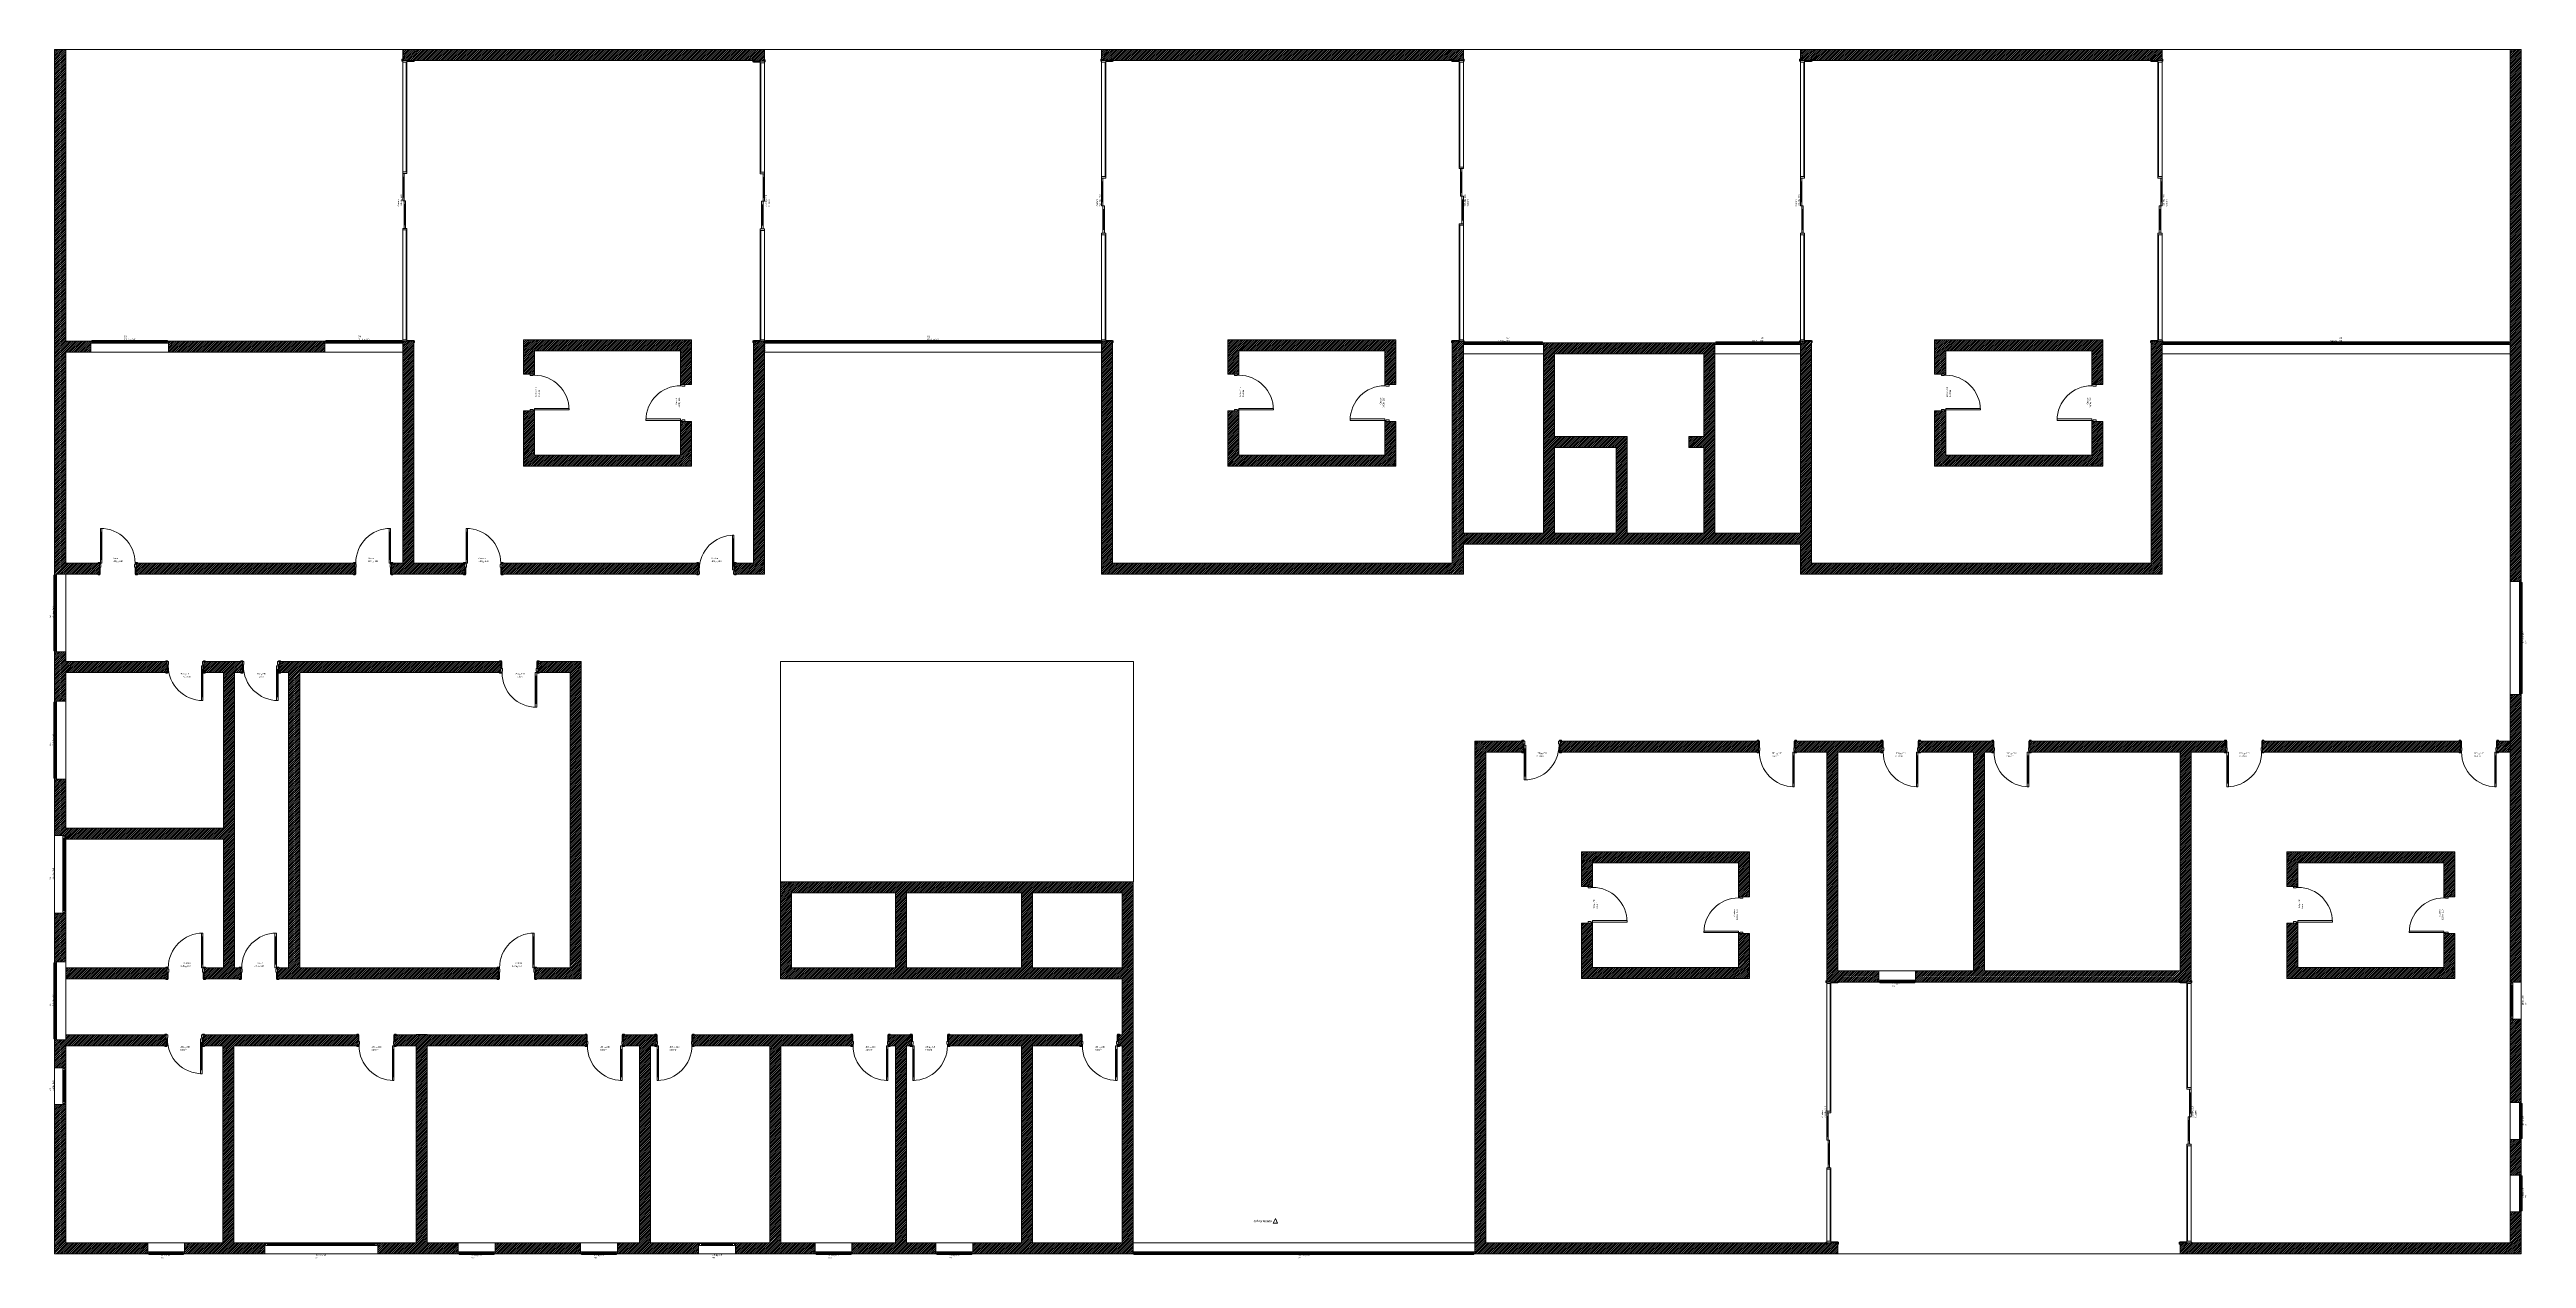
# Model space of a CAD drawing. Header units: millimetres. Extents: x -22335 to 45019, y -6963 to 25912.
import ezdxf
from ezdxf.enums import TextEntityAlignment as Align

# ---------------------------------------------------------------- set-up
doc = ezdxf.new("R2010")
doc.units = ezdxf.units.MM
doc.header["$MEASUREMENT"] = 0
doc.linetypes.add('Wipeout_Contour', pattern=[1000, 0, -1000])
for name, color, linetype in [('A_KONS_plosce', 7, 'Continuous'), ('A_KONS_zid zunanji', 7, 'Continuous'), ('A_OPREMA_osvetlitev', 7, 'Continuous'), ('Archicad Door Markers', 7, 'Continuous'), ('Archicad Doors', 7, 'Continuous'), ('Archicad Window Markers', 7, 'Continuous'), ('Archicad Windows', 7, 'Continuous')]:
    doc.layers.add(name, color=color, linetype=linetype)
for name, color, linetype, lineweight, true_color in [('A_KONS_plosce_Pen_No__89', 7, 'Continuous', 0, 0x71cebe), ('A_OPREMA_osvetlitev_Pen_No__25', 7, 'Continuous', 20, 0x40a5ff), ('Archicad Doors_Pen_No__23', 7, 'Continuous', 20, 0xff6600), ('Archicad Doors_Pen_No__3', 7, 'Continuous', 13, 0xff6600), ('Archicad Windows_Pen_No__23', 7, 'Continuous', 20, 0xff6600), ('Archicad Windows_Pen_No__3', 7, 'Continuous', 13, 0xff6600)]:
    doc.layers.add(name, color=color, linetype=linetype, lineweight=lineweight, true_color=true_color)
for name, color, linetype, lineweight in [('A_KONS_zid zunanji_Pen_No__27', 7, 'Continuous', 20), ('A_OPREMA_osvetlitev_Pen_No__6', 5, 'Continuous', 13), ('Archicad Door Markers_Pen_No__7', 7, 'Continuous', 13), ('Archicad Doors_Pen_No__27', 7, 'Continuous', 20), ('Archicad Window Markers_Pen_No__7', 7, 'Continuous', 13), ('Archicad Windows_Pen_No__27', 7, 'Continuous', 20)]:
    doc.layers.add(name, color=color, linetype=linetype, lineweight=lineweight)
doc.styles.add('GENERATED_STYLE_1', font='arial.ttf')
doc.styles.add('GENERATED_STYLE_2', font='arial.ttf')
pattern_1 = [(45, (0, 0), (-25.455843, 25.455843), [])]

# ---------------------------------------------------------------- blocks, each defined once
blk = doc.blocks.new('Slab_1', base_point=(-22196, 25912))
at = {"layer": 'A_KONS_plosce_Pen_No__89', "color": 123, "linetype": 'Continuous', "lineweight": 0, "true_color": 0x71cebe, "flags": 128}
for points in [[(-22196, 25912), (-22196, -6834), (-12447, -6834), (-3773, -6834), (6716, -6834), (9171, -6834), (44877, -6834), (44877, 969), (44877, 11647), (44877, 25912)], [(7140, 9268), (-2455, 9268), (-2455, 3281), (7140, 3281)]]:
    blk.add_lwpolyline(points, close=True, dxfattribs=at)
blk = doc.blocks.new('Window 27')
at = {"layer": 'Archicad Windows_Pen_No__23', "color": 30, "linetype": 'Continuous', "lineweight": 20, "true_color": 0xff6600}
for p, q in [((-500, 0), (-475, 0)), ((-475, 25), (-425, 25)), ((-475, -25), (-475, 25)), ((-475, 0), (-475, -25)), ((-425, 25), (-425, -25)), ((-425, 25), (425, 25)), ((-425, 0), (425, 0)), ((425, -25), (425, 25)), ((425, 25), (475, 25)), ((475, 25), (475, -25)), ((475, -25), (475, 0)), ((475, 0), (500, 0)), ((-450, -50), (-500, -50)), ((-475, -25), (-450, -25)), ((-425, -25), (-475, -25)), ((-450, -25), (-450, -50)), ((425, -25), (-425, -25)), ((475, -25), (425, -25)), ((450, -50), (450, -25)), ((450, -25), (475, -25)), ((500, -50), (450, -50))]:
    blk.add_line(p, q, dxfattribs=at)
at = {"layer": 'Archicad Windows_Pen_No__27', "color": 7, "linetype": 'Continuous', "lineweight": 20}
for p, q in [((-500, 0), (-500, 250)), ((-500, -50), (-500, 0)), ((-500, -50), (-500, 0)), ((500, 0), (500, 250)), ((500, -50), (500, 0)), ((500, -50), (500, 0))]:
    blk.add_line(p, q, dxfattribs=at)
at = {"layer": 'Archicad Windows_Pen_No__3', "color": 30, "linetype": 'Continuous', "lineweight": 13, "true_color": 0xff6600}
for p, q in [((-500, 250), (500, 250)), ((-425, 25), (425, 25)), ((-500, -50), (500, -50)), ((450, -50), (-450, -50))]:
    blk.add_line(p, q, dxfattribs=at)
blk = doc.blocks.new('Basic Window-Door-Skylight Marker')
at = {"layer": 'Archicad Window Markers_Pen_No__7', "color": 7, "lineweight": 13, "style": 'GENERATED_STYLE_1'}
for tag, p in [('AC_WIDO_ID', (-157, 99)), ('AC_WIDO_A_SIZE', (-157, 20)), ('GS_Separator', (-23, 8)), ('AC_WIDO_B_SIZE', (65, 19))]:
    blk.add_attdef(tag, text='', height=40, dxfattribs=at).set_placement(p, align=Align.BOTTOM_LEFT)
blk = doc.blocks.new('Window 27_2')
at = {"layer": 'Archicad Windows_Pen_No__23', "color": 30, "linetype": 'Continuous', "lineweight": 20, "true_color": 0xff6600}
for p, q in [((-1057, 0), (-1032, 0)), ((-1032, 25), (-982, 25)), ((-1032, -25), (-1032, 25)), ((-1032, 0), (-1032, -25)), ((-982, 25), (-982, -25)), ((-982, 25), (982, 25)), ((-982, 0), (982, 0)), ((982, -25), (982, 25)), ((982, 25), (1032, 25)), ((1032, 25), (1032, -25)), ((1032, -25), (1032, 0)), ((1032, 0), (1057, 0)), ((-1007, -50), (-1057, -50)), ((-1032, -25), (-1007, -25)), ((-982, -25), (-1032, -25)), ((-1007, -25), (-1007, -50)), ((982, -25), (-982, -25)), ((1032, -25), (982, -25)), ((1007, -50), (1007, -25)), ((1007, -25), (1032, -25)), ((1057, -50), (1007, -50))]:
    blk.add_line(p, q, dxfattribs=at)
at = {"layer": 'Archicad Windows_Pen_No__27', "color": 7, "linetype": 'Continuous', "lineweight": 20}
for p, q in [((-1057, 0), (-1057, -50)), ((-1057, 0), (-1057, -50)), ((1057, 0), (1057, -50)), ((1057, 0), (1057, -50)), ((-1057, -50), (-1057, -300)), ((1057, -50), (1057, -300))]:
    blk.add_line(p, q, dxfattribs=at)
at = {"layer": 'Archicad Windows_Pen_No__3', "color": 30, "linetype": 'Continuous', "lineweight": 13, "true_color": 0xff6600}
for p, q in [((-1057, 0), (1057, 0)), ((-982, 25), (982, 25)), ((-1057, -300), (1057, -300)), ((1007, -50), (-1007, -50))]:
    blk.add_line(p, q, dxfattribs=at)
blk = doc.blocks.new('Window 27_3')
at = {"layer": 'Archicad Windows_Pen_No__23', "color": 30, "linetype": 'Continuous', "lineweight": 20, "true_color": 0xff6600}
for p, q in [((-1057, 0), (-1032, 0)), ((-1032, 25), (-982, 25)), ((-1032, -25), (-1032, 25)), ((-1032, 0), (-1032, -25)), ((-982, 25), (-982, -25)), ((-982, 25), (982, 25)), ((-982, 0), (982, 0)), ((982, -25), (982, 25)), ((982, 25), (1032, 25)), ((1032, 25), (1032, -25)), ((1032, -25), (1032, 0)), ((1032, 0), (1057, 0)), ((-1007, -50), (-1057, -50)), ((-1032, -25), (-1007, -25)), ((-982, -25), (-1032, -25)), ((-1007, -25), (-1007, -50)), ((982, -25), (-982, -25)), ((1032, -25), (982, -25)), ((1007, -50), (1007, -25)), ((1007, -25), (1032, -25)), ((1057, -50), (1007, -50))]:
    blk.add_line(p, q, dxfattribs=at)
at = {"layer": 'Archicad Windows_Pen_No__27', "color": 7, "linetype": 'Continuous', "lineweight": 20}
for p, q in [((-1057, 0), (-1057, 250)), ((-1057, -50), (-1057, 0)), ((-1057, -50), (-1057, 0)), ((1057, 0), (1057, 250)), ((1057, -50), (1057, 0)), ((1057, -50), (1057, 0))]:
    blk.add_line(p, q, dxfattribs=at)
at = {"layer": 'Archicad Windows_Pen_No__3', "color": 30, "linetype": 'Continuous', "lineweight": 13, "true_color": 0xff6600}
for p, q in [((-1057, 250), (1057, 250)), ((-982, 25), (982, 25)), ((-1057, -50), (1057, -50)), ((1007, -50), (-1007, -50))]:
    blk.add_line(p, q, dxfattribs=at)
blk = doc.blocks.new('Wall_1', base_point=(-22196, -6834))
at = {"layer": 'A_KONS_zid zunanji', "linetype": 'Continuous', "lineweight": 0, "true_color": 0x000000}
h = blk.add_hatch(dxfattribs=at)
h.set_pattern_fill('Navadna_NF_Opeka', color=18, style=0, pattern_type=2)
h.set_pattern_definition(pattern_1)
h.paths.add_polyline_path([(-22196, 25912), (-22196, 11647), (-21896, 11647), (-21896, 25912)])
h = blk.add_hatch(dxfattribs=at)
h.set_pattern_fill('Navadna_NF_Opeka', color=18, style=0, pattern_type=2)
h.set_pattern_definition(pattern_1)
h.paths.add_polyline_path([(-22196, 8188), (-21896, 8188), (-21896, 9533), (-22196, 9533)])
h = blk.add_hatch(dxfattribs=at)
h.set_pattern_fill('Navadna_NF_Opeka', color=18, style=0, pattern_type=2)
h.set_pattern_definition(pattern_1)
h.paths.add_polyline_path([(-22196, 4542), (-21896, 4542), (-21896, 6074), (-22196, 6074)])
h = blk.add_hatch(dxfattribs=at)
h.set_pattern_fill('Navadna_NF_Opeka', color=18, style=0, pattern_type=2)
h.set_pattern_definition(pattern_1)
h.paths.add_polyline_path([(-22196, 1099), (-21896, 1099), (-21896, 2428), (-22196, 2428)])
h = blk.add_hatch(dxfattribs=at)
h.set_pattern_fill('Navadna_NF_Opeka', color=18, style=0, pattern_type=2)
h.set_pattern_definition(pattern_1)
h.paths.add_polyline_path([(-22196, -1777), (-21896, -1777), (-21896, -1014), (-22196, -1014)])
h = blk.add_hatch(dxfattribs=at)
h.set_pattern_fill('Navadna_NF_Opeka', color=18, style=0, pattern_type=2)
h.set_pattern_definition(pattern_1)
h.paths.add_polyline_path([(-21896, -2777), (-22196, -2777), (-22196, -6534), (-21896, -6534)])
h = blk.add_hatch(dxfattribs=at)
h.set_pattern_fill('Navadna_NF_Opeka', color=18, style=0, pattern_type=2)
h.set_pattern_definition(pattern_1)
h.paths.add_polyline_path([(-21896, -6534), (-22196, -6834), (-21896, -6834)])
h = blk.add_hatch(dxfattribs=at)
h.set_pattern_fill('Navadna_NF_Opeka', color=18, style=0, pattern_type=2)
h.set_pattern_definition(pattern_1)
h.paths.add_polyline_path([(-22196, -6534), (-22196, -6834), (-21896, -6534)])
at = {"layer": 'A_KONS_zid zunanji_Pen_No__27', "color": 7, "linetype": 'Continuous', "lineweight": 20}
for p, q in [((-22196, 11647), (-22146, 11647)), ((-22146, 11647), (-21896, 11647)), ((-22196, 9533), (-22146, 9533)), ((-22146, 9533), (-21896, 9533)), ((-22196, 8188), (-22146, 8188)), ((-22146, 8188), (-21896, 8188)), ((-22196, 6074), (-22146, 6074)), ((-22146, 6074), (-21896, 6074)), ((-21946, 4542), (-22196, 4542)), ((-21896, 4542), (-21946, 4542)), ((-21946, 2428), (-22196, 2428)), ((-21896, 2428), (-21946, 2428)), ((-22196, 1099), (-22146, 1099)), ((-22146, 1099), (-21896, 1099)), ((-22196, -1014), (-22146, -1014)), ((-22146, -1014), (-21896, -1014)), ((-21946, -1777), (-22196, -1777)), ((-21896, -1777), (-21946, -1777)), ((-21946, -2777), (-22196, -2777)), ((-21896, -2777), (-21946, -2777))]:
    blk.add_line(p, q, dxfattribs=at)
at = {"layer": 'A_KONS_zid zunanji_Pen_No__27', "color": 7, "linetype": 'Continuous', "lineweight": 20, "flags": 128}
for points in [[(-22196, 25912), (-21896, 25912)], [(-22196, 25912), (-22196, 11647)], [(-21896, 17978), (-21896, 25912)], [(-21896, 11947), (-21896, 17678)], [(-22196, 9533), (-22196, 8188)], [(-21896, 9268), (-21896, 9533)], [(-21896, 8188), (-21896, 8968)], [(-22196, 6074), (-22196, 4542)], [(-21896, 4735), (-21896, 6074)], [(-22196, 2428), (-22196, 1099)], [(-21896, 1099), (-21896, 2428)], [(-22196, -1014), (-22196, -1777)], [(-21896, -1777), (-21896, -1179)], [(-22196, -2777), (-22196, -6834)], [(-21896, -6534), (-21896, -2777)], [(-22196, -6834), (-21896, -6834)]]:
    blk.add_lwpolyline(points, dxfattribs=at)
at = {"layer": 'Archicad Window Markers', "color": 161, "lineweight": 13, "true_color": 0x40a5ff}
ref = blk.add_blockref('Basic Window-Door-Skylight Marker', (-22196, 10590), dxfattribs=dict(at, rotation=90))
ref.add_attrib('GS_Separator', ' by ', dxfattribs={"layer": 'Archicad Window Markers_Pen_No__7', "color": 7, "lineweight": 13, "height": 40, "rotation": 90, "style": 'GENERATED_STYLE_1'}).set_placement((-22202, 10569), align=Align.BOTTOM_LEFT)
ref.add_attrib('AC_WIDO_ID', 'O6', dxfattribs={"layer": 'Archicad Window Markers_Pen_No__7', "color": 7, "lineweight": 13, "height": 40, "rotation": 90, "style": 'GENERATED_STYLE_1'}).set_placement((-22282, 10446), align=Align.BOTTOM_LEFT)
ref.add_attrib('AC_WIDO_A_SIZE', '211.4', dxfattribs={"layer": 'Archicad Window Markers_Pen_No__7', "color": 7, "lineweight": 13, "height": 40, "rotation": 90, "style": 'GENERATED_STYLE_1'}).set_placement((-22202, 10447), align=Align.BOTTOM_LEFT)
ref.add_attrib('AC_WIDO_B_SIZE', '260', dxfattribs={"layer": 'Archicad Window Markers_Pen_No__7', "color": 7, "lineweight": 13, "height": 40, "rotation": 90, "style": 'GENERATED_STYLE_1'}).set_placement((-22202, 10668), align=Align.BOTTOM_LEFT)
ref = blk.add_blockref('Basic Window-Door-Skylight Marker', (-22196, 7131), dxfattribs=dict(at, rotation=90))
ref.add_attrib('GS_Separator', ' by ', dxfattribs={"layer": 'Archicad Window Markers_Pen_No__7', "color": 7, "lineweight": 13, "height": 40, "rotation": 90, "style": 'GENERATED_STYLE_1'}).set_placement((-22202, 7110), align=Align.BOTTOM_LEFT)
ref.add_attrib('AC_WIDO_ID', 'O5', dxfattribs={"layer": 'Archicad Window Markers_Pen_No__7', "color": 7, "lineweight": 13, "height": 40, "rotation": 90, "style": 'GENERATED_STYLE_1'}).set_placement((-22282, 6987), align=Align.BOTTOM_LEFT)
ref.add_attrib('AC_WIDO_A_SIZE', '211.4', dxfattribs={"layer": 'Archicad Window Markers_Pen_No__7', "color": 7, "lineweight": 13, "height": 40, "rotation": 90, "style": 'GENERATED_STYLE_1'}).set_placement((-22202, 6988), align=Align.BOTTOM_LEFT)
ref.add_attrib('AC_WIDO_B_SIZE', '260', dxfattribs={"layer": 'Archicad Window Markers_Pen_No__7', "color": 7, "lineweight": 13, "height": 40, "rotation": 90, "style": 'GENERATED_STYLE_1'}).set_placement((-22202, 7209), align=Align.BOTTOM_LEFT)
ref = blk.add_blockref('Basic Window-Door-Skylight Marker', (-22196, 3485), dxfattribs=dict(at, rotation=90))
ref.add_attrib('GS_Separator', ' by ', dxfattribs={"layer": 'Archicad Window Markers_Pen_No__7', "color": 7, "lineweight": 13, "height": 40, "rotation": 90, "style": 'GENERATED_STYLE_1'}).set_placement((-22202, 3464), align=Align.BOTTOM_LEFT)
ref.add_attrib('AC_WIDO_ID', 'O4', dxfattribs={"layer": 'Archicad Window Markers_Pen_No__7', "color": 7, "lineweight": 13, "height": 40, "rotation": 90, "style": 'GENERATED_STYLE_1'}).set_placement((-22282, 3342), align=Align.BOTTOM_LEFT)
ref.add_attrib('AC_WIDO_A_SIZE', '211.4', dxfattribs={"layer": 'Archicad Window Markers_Pen_No__7', "color": 7, "lineweight": 13, "height": 40, "rotation": 90, "style": 'GENERATED_STYLE_1'}).set_placement((-22202, 3342), align=Align.BOTTOM_LEFT)
ref.add_attrib('AC_WIDO_B_SIZE', '260', dxfattribs={"layer": 'Archicad Window Markers_Pen_No__7', "color": 7, "lineweight": 13, "height": 40, "rotation": 90, "style": 'GENERATED_STYLE_1'}).set_placement((-22202, 3563), align=Align.BOTTOM_LEFT)
ref = blk.add_blockref('Basic Window-Door-Skylight Marker', (-22196, 42), dxfattribs=dict(at, rotation=90))
ref.add_attrib('GS_Separator', ' by ', dxfattribs={"layer": 'Archicad Window Markers_Pen_No__7', "color": 7, "lineweight": 13, "height": 40, "rotation": 90, "style": 'GENERATED_STYLE_1'}).set_placement((-22202, 21), align=Align.BOTTOM_LEFT)
ref.add_attrib('AC_WIDO_ID', 'O3', dxfattribs={"layer": 'Archicad Window Markers_Pen_No__7', "color": 7, "lineweight": 13, "height": 40, "rotation": 90, "style": 'GENERATED_STYLE_1'}).set_placement((-22282, -101), align=Align.BOTTOM_LEFT)
ref.add_attrib('AC_WIDO_A_SIZE', '211.4', dxfattribs={"layer": 'Archicad Window Markers_Pen_No__7', "color": 7, "lineweight": 13, "height": 40, "rotation": 90, "style": 'GENERATED_STYLE_1'}).set_placement((-22202, -100), align=Align.BOTTOM_LEFT)
ref.add_attrib('AC_WIDO_B_SIZE', '260', dxfattribs={"layer": 'Archicad Window Markers_Pen_No__7', "color": 7, "lineweight": 13, "height": 40, "rotation": 90, "style": 'GENERATED_STYLE_1'}).set_placement((-22202, 121), align=Align.BOTTOM_LEFT)
ref = blk.add_blockref('Basic Window-Door-Skylight Marker', (-22196, -2277), dxfattribs=dict(at, rotation=90))
ref.add_attrib('GS_Separator', ' by ', dxfattribs={"layer": 'Archicad Window Markers_Pen_No__7', "color": 7, "lineweight": 13, "height": 40, "rotation": 90, "style": 'GENERATED_STYLE_1'}).set_placement((-22202, -2319), align=Align.BOTTOM_LEFT)
ref.add_attrib('AC_WIDO_ID', 'O2', dxfattribs={"layer": 'Archicad Window Markers_Pen_No__7', "color": 7, "lineweight": 13, "height": 40, "rotation": 90, "style": 'GENERATED_STYLE_1'}).set_placement((-22282, -2400), align=Align.BOTTOM_LEFT)
ref.add_attrib('AC_WIDO_A_SIZE', '100', dxfattribs={"layer": 'Archicad Window Markers_Pen_No__7', "color": 7, "lineweight": 13, "height": 40, "rotation": 90, "style": 'GENERATED_STYLE_1'}).set_placement((-22202, -2400), align=Align.BOTTOM_LEFT)
ref.add_attrib('AC_WIDO_B_SIZE', '260', dxfattribs={"layer": 'Archicad Window Markers_Pen_No__7', "color": 7, "lineweight": 13, "height": 40, "rotation": 90, "style": 'GENERATED_STYLE_1'}).set_placement((-22202, -2220), align=Align.BOTTOM_LEFT)
at = {"layer": 'Archicad Windows', "color": 21, "linetype": 'Continuous', "lineweight": 0, "true_color": 0xff9955, "zscale": 1000, "rotation": 89.99999999999999}
for name, p in [('Window 27_2', (-22196, 10590)), ('Window 27_2', (-22196, 7131)), ('Window 27_2', (-22196, 42)), ('Window 27', (-21946, -2277))]:
    blk.add_blockref(name, p, dxfattribs=at)
at = {"layer": 'Archicad Windows', "color": 21, "linetype": 'Continuous', "lineweight": 0, "true_color": 0xff9955, "xscale": -1, "zscale": 1000, "rotation": 89.99999999999999}
blk.add_blockref('Window 27_3', (-21946, 3485), dxfattribs=at)
blk = doc.blocks.new('Window 27_4')
at = {"layer": 'Archicad Windows_Pen_No__23', "color": 30, "linetype": 'Continuous', "lineweight": 20, "true_color": 0xff6600}
for p, q in [((-500, 0), (-475, 0)), ((-475, 25), (-425, 25)), ((-475, -25), (-475, 25)), ((-475, 0), (-475, -25)), ((-425, 25), (-425, -25)), ((-425, 25), (425, 25)), ((-425, 0), (425, 0)), ((425, -25), (425, 25)), ((425, 25), (475, 25)), ((475, 25), (475, -25)), ((475, -25), (475, 0)), ((475, 0), (500, 0)), ((-450, -50), (-500, -50)), ((-475, -25), (-450, -25)), ((-425, -25), (-475, -25)), ((-450, -25), (-450, -50)), ((425, -25), (-425, -25)), ((475, -25), (425, -25)), ((450, -50), (450, -25)), ((450, -25), (475, -25)), ((500, -50), (450, -50))]:
    blk.add_line(p, q, dxfattribs=at)
at = {"layer": 'Archicad Windows_Pen_No__27', "color": 7, "linetype": 'Continuous', "lineweight": 20}
for p, q in [((-500, 0), (-500, -50)), ((-500, 0), (-500, -50)), ((500, 0), (500, -50)), ((500, 0), (500, -50)), ((-500, -50), (-500, -300)), ((500, -50), (500, -300))]:
    blk.add_line(p, q, dxfattribs=at)
at = {"layer": 'Archicad Windows_Pen_No__3', "color": 30, "linetype": 'Continuous', "lineweight": 13, "true_color": 0xff6600}
for p, q in [((-500, 0), (500, 0)), ((-425, 25), (425, 25)), ((-500, -300), (500, -300)), ((450, -50), (-450, -50))]:
    blk.add_line(p, q, dxfattribs=at)
blk = doc.blocks.new('Window 27_5')
at = {"layer": 'Archicad Windows_Pen_No__23', "color": 30, "linetype": 'Continuous', "lineweight": 20, "true_color": 0xff6600}
for p, q in [((-1538, 0), (-1513, 0)), ((-1513, 25), (-1463, 25)), ((-1513, -25), (-1513, 25)), ((-1513, 0), (-1513, -25)), ((-1463, 25), (-1463, -25)), ((-1463, 25), (1463, 25)), ((-1463, 0), (1463, 0)), ((1463, -25), (1463, 25)), ((1463, 25), (1513, 25)), ((1513, 25), (1513, -25)), ((1513, -25), (1513, 0)), ((1513, 0), (1538, 0)), ((-1488, -50), (-1538, -50)), ((-1513, -25), (-1488, -25)), ((-1463, -25), (-1513, -25)), ((-1488, -25), (-1488, -50)), ((1463, -25), (-1463, -25)), ((1513, -25), (1463, -25)), ((1488, -50), (1488, -25)), ((1488, -25), (1513, -25)), ((1538, -50), (1488, -50))]:
    blk.add_line(p, q, dxfattribs=at)
at = {"layer": 'Archicad Windows_Pen_No__27', "color": 7, "linetype": 'Continuous', "lineweight": 20}
for p, q in [((-1538, 0), (-1538, 250)), ((-1538, -50), (-1538, 0)), ((-1538, -50), (-1538, 0)), ((1538, 0), (1538, 250)), ((1538, -50), (1538, 0)), ((1538, -50), (1538, 0))]:
    blk.add_line(p, q, dxfattribs=at)
at = {"layer": 'Archicad Windows_Pen_No__3', "color": 30, "linetype": 'Continuous', "lineweight": 13, "true_color": 0xff6600}
for p, q in [((-1538, 250), (1538, 250)), ((-1463, 25), (1463, 25)), ((-1538, -50), (1538, -50)), ((1488, -50), (-1488, -50))]:
    blk.add_line(p, q, dxfattribs=at)
blk = doc.blocks.new('Window 27_6')
at = {"layer": 'Archicad Windows_Pen_No__23', "color": 30, "linetype": 'Continuous', "lineweight": 20, "true_color": 0xff6600}
for p, q in [((-4645, 0), (-4620, 0)), ((-4620, 25), (-4570, 25)), ((-4620, -25), (-4620, 25)), ((-4620, 0), (-4620, -25)), ((-4570, 25), (-4570, -25)), ((-4570, 25), (4570, 25)), ((-4570, 0), (4570, 0)), ((4570, -25), (4570, 25)), ((4570, 25), (4620, 25)), ((4620, 25), (4620, -25)), ((4620, -25), (4620, 0)), ((4620, 0), (4645, 0)), ((-4595, -50), (-4645, -50)), ((-4620, -25), (-4595, -25)), ((-4570, -25), (-4620, -25)), ((-4595, -25), (-4595, -50)), ((4570, -25), (-4570, -25)), ((4620, -25), (4570, -25)), ((4595, -50), (4595, -25)), ((4595, -25), (4620, -25)), ((4645, -50), (4595, -50))]:
    blk.add_line(p, q, dxfattribs=at)
at = {"layer": 'Archicad Windows_Pen_No__27', "color": 7, "linetype": 'Continuous', "lineweight": 20}
for p, q in [((-4645, 0), (-4645, -50)), ((-4645, 0), (-4645, -50)), ((4645, 0), (4645, -50)), ((4645, 0), (4645, -50)), ((-4645, -50), (-4645, -300)), ((4645, -50), (4645, -300))]:
    blk.add_line(p, q, dxfattribs=at)
at = {"layer": 'Archicad Windows_Pen_No__3', "color": 30, "linetype": 'Continuous', "lineweight": 13, "true_color": 0xff6600}
for p, q in [((-4645, 0), (4645, 0)), ((-4570, 25), (4570, 25)), ((-4645, -300), (4645, -300)), ((4595, -50), (-4595, -50))]:
    blk.add_line(p, q, dxfattribs=at)
blk = doc.blocks.new('Wall_2', base_point=(-22196, -6834))
at = {"layer": 'A_KONS_zid zunanji', "linetype": 'Continuous', "lineweight": 0, "true_color": 0x000000}
h = blk.add_hatch(dxfattribs=at)
h.set_pattern_fill('Navadna_NF_Opeka', color=18, style=0, pattern_type=2)
h.set_pattern_definition(pattern_1)
h.paths.add_polyline_path([(-21896, -6834), (-19663, -6834), (-19663, -6534), (-21896, -6534)])
h = blk.add_hatch(dxfattribs=at)
h.set_pattern_fill('Navadna_NF_Opeka', color=18, style=0, pattern_type=2)
h.set_pattern_definition(pattern_1)
h.paths.add_polyline_path([(-18663, -6834), (-16482, -6834), (-16482, -6534), (-18663, -6534)])
h = blk.add_hatch(dxfattribs=at)
h.set_pattern_fill('Navadna_NF_Opeka', color=18, style=0, pattern_type=2)
h.set_pattern_definition(pattern_1)
h.paths.add_polyline_path([(-13406, -6534), (-13406, -6834), (-11220, -6834), (-11220, -6534)])
h = blk.add_hatch(dxfattribs=at)
h.set_pattern_fill('Navadna_NF_Opeka', color=18, style=0, pattern_type=2)
h.set_pattern_definition(pattern_1)
h.paths.add_polyline_path([(-10220, -6834), (-7894, -6834), (-7894, -6534), (-10220, -6534)])
h = blk.add_hatch(dxfattribs=at)
h.set_pattern_fill('Navadna_NF_Opeka', color=18, style=0, pattern_type=2)
h.set_pattern_definition(pattern_1)
h.paths.add_polyline_path([(-6894, -6834), (-4685, -6834), (-4685, -6534), (-6894, -6534)])
h = blk.add_hatch(dxfattribs=at)
h.set_pattern_fill('Navadna_NF_Opeka', color=18, style=0, pattern_type=2)
h.set_pattern_definition(pattern_1)
h.paths.add_polyline_path([(-3685, -6534), (-3685, -6834), (-1514, -6834), (-1514, -6534)])
h = blk.add_hatch(dxfattribs=at)
h.set_pattern_fill('Navadna_NF_Opeka', color=18, style=0, pattern_type=2)
h.set_pattern_definition(pattern_1)
h.paths.add_polyline_path([(-514, -6834), (1769, -6834), (1769, -6534), (-514, -6534)])
h = blk.add_hatch(dxfattribs=at)
h.set_pattern_fill('Navadna_NF_Opeka', color=18, style=0, pattern_type=2)
h.set_pattern_definition(pattern_1)
h.paths.add_polyline_path([(2769, -6834), (7130, -6834), (7130, -6534), (2769, -6534)])
h = blk.add_hatch(dxfattribs=at)
h.set_pattern_fill('Navadna_NF_Opeka', color=18, style=0, pattern_type=2)
h.set_pattern_definition(pattern_1)
h.paths.add_polyline_path([(16419, -6834), (26290, -6834), (26290, -6534), (16419, -6534)])
at = {"layer": 'A_KONS_zid zunanji_Pen_No__27', "color": 7, "linetype": 'Continuous', "lineweight": 20}
for p, q in [((-19663, -6784), (-19663, -6534)), ((-18663, -6784), (-18663, -6534)), ((-16482, -6534), (-16482, -6584)), ((-16482, -6584), (-16482, -6834)), ((-13406, -6534), (-13406, -6584)), ((-13406, -6584), (-13406, -6834)), ((-11220, -6784), (-11220, -6534)), ((-10220, -6784), (-10220, -6534)), ((-7894, -6784), (-7894, -6534)), ((-6894, -6784), (-6894, -6534)), ((-4685, -6534), (-4685, -6584)), ((-4685, -6584), (-4685, -6834)), ((-3685, -6534), (-3685, -6584)), ((-3685, -6584), (-3685, -6834)), ((-1514, -6784), (-1514, -6534)), ((-514, -6784), (-514, -6534)), ((1769, -6784), (1769, -6534)), ((2769, -6784), (2769, -6534)), ((7130, -6784), (7130, -6534)), ((16419, -6784), (16419, -6534)), ((-19663, -6834), (-19663, -6784)), ((-18663, -6834), (-18663, -6784)), ((-11220, -6834), (-11220, -6784)), ((-10220, -6834), (-10220, -6784)), ((-7894, -6834), (-7894, -6784)), ((-6894, -6834), (-6894, -6784)), ((-1514, -6834), (-1514, -6784)), ((-514, -6834), (-514, -6784)), ((1769, -6834), (1769, -6784)), ((2769, -6834), (2769, -6784)), ((7130, -6834), (7130, -6784)), ((16419, -6834), (16419, -6784))]:
    blk.add_line(p, q, dxfattribs=at)
at = {"layer": 'A_KONS_zid zunanji_Pen_No__27', "color": 7, "linetype": 'Continuous', "lineweight": 20, "flags": 128}
for points in [[(-19663, -6534), (-21896, -6534)], [(-17626, -6534), (-18663, -6534)], [(-16482, -6534), (-17326, -6534)], [(-12367, -6534), (-13406, -6534)], [(-11220, -6534), (-12067, -6534)], [(-7894, -6534), (-10220, -6534)], [(-6292, -6534), (-6894, -6534)], [(-4685, -6534), (-5992, -6534)], [(-2746, -6534), (-3685, -6534)], [(-1514, -6534), (-2446, -6534)], [(666, -6534), (-514, -6534)], [(1769, -6534), (966, -6534)], [(4095, -6534), (2769, -6534)], [(6830, -6534), (4395, -6534)], [(26290, -6534), (16719, -6534)], [(26290, -6834), (26290, -6534)], [(-21896, -6834), (-19663, -6834)], [(-18663, -6834), (-16482, -6834)], [(-13406, -6834), (-11220, -6834)], [(-10220, -6834), (-7894, -6834)], [(-6894, -6834), (-4685, -6834)], [(-3685, -6834), (-1514, -6834)], [(-514, -6834), (1769, -6834)], [(2769, -6834), (7130, -6834)], [(16419, -6834), (26290, -6834)]]:
    blk.add_lwpolyline(points, dxfattribs=at)
at = {"layer": 'Archicad Window Markers', "color": 161, "lineweight": 13, "true_color": 0x40a5ff}
ref = blk.add_blockref('Basic Window-Door-Skylight Marker', (-19163, -6534), dxfattribs=at)
ref.add_attrib('GS_Separator', ' by ', dxfattribs={"layer": 'Archicad Window Markers_Pen_No__7', "color": 7, "lineweight": 13, "height": 40, "style": 'GENERATED_STYLE_1'}).set_placement((-19207, -6906), align=Align.BOTTOM_LEFT)
ref.add_attrib('AC_WIDO_ID', 'O5', dxfattribs={"layer": 'Archicad Window Markers_Pen_No__7', "color": 7, "lineweight": 13, "height": 40, "style": 'GENERATED_STYLE_1'}).set_placement((-19298, -6975), align=Align.BOTTOM_LEFT)
ref.add_attrib('AC_WIDO_A_SIZE', '100', dxfattribs={"layer": 'Archicad Window Markers_Pen_No__7', "color": 7, "lineweight": 13, "height": 40, "style": 'GENERATED_STYLE_1'}).set_placement((-19298, -6895), align=Align.BOTTOM_LEFT)
ref.add_attrib('AC_WIDO_B_SIZE', '260', dxfattribs={"layer": 'Archicad Window Markers_Pen_No__7', "color": 7, "lineweight": 13, "height": 40, "style": 'GENERATED_STYLE_1'}).set_placement((-19119, -6895), align=Align.BOTTOM_LEFT)
ref = blk.add_blockref('Basic Window-Door-Skylight Marker', (-14944, -6534), dxfattribs=at)
ref.add_attrib('GS_Separator', ' by ', dxfattribs={"layer": 'Archicad Window Markers_Pen_No__7', "color": 7, "lineweight": 13, "height": 40, "style": 'GENERATED_STYLE_1'}).set_placement((-14965, -6906), align=Align.BOTTOM_LEFT)
ref.add_attrib('AC_WIDO_ID', 'O6', dxfattribs={"layer": 'Archicad Window Markers_Pen_No__7', "color": 7, "lineweight": 13, "height": 40, "style": 'GENERATED_STYLE_1'}).set_placement((-15103, -6975), align=Align.BOTTOM_LEFT)
ref.add_attrib('AC_WIDO_A_SIZE', '307.6', dxfattribs={"layer": 'Archicad Window Markers_Pen_No__7', "color": 7, "lineweight": 13, "height": 40, "style": 'GENERATED_STYLE_1'}).set_placement((-15103, -6895), align=Align.BOTTOM_LEFT)
ref.add_attrib('AC_WIDO_B_SIZE', '260', dxfattribs={"layer": 'Archicad Window Markers_Pen_No__7', "color": 7, "lineweight": 13, "height": 40, "style": 'GENERATED_STYLE_1'}).set_placement((-14877, -6895), align=Align.BOTTOM_LEFT)
ref = blk.add_blockref('Basic Window-Door-Skylight Marker', (-10720, -6534), dxfattribs=at)
ref.add_attrib('GS_Separator', ' by ', dxfattribs={"layer": 'Archicad Window Markers_Pen_No__7', "color": 7, "lineweight": 13, "height": 40, "style": 'GENERATED_STYLE_1'}).set_placement((-10764, -6906), align=Align.BOTTOM_LEFT)
ref.add_attrib('AC_WIDO_ID', 'O7', dxfattribs={"layer": 'Archicad Window Markers_Pen_No__7', "color": 7, "lineweight": 13, "height": 40, "style": 'GENERATED_STYLE_1'}).set_placement((-10856, -6975), align=Align.BOTTOM_LEFT)
ref.add_attrib('AC_WIDO_A_SIZE', '100', dxfattribs={"layer": 'Archicad Window Markers_Pen_No__7', "color": 7, "lineweight": 13, "height": 40, "style": 'GENERATED_STYLE_1'}).set_placement((-10856, -6895), align=Align.BOTTOM_LEFT)
ref.add_attrib('AC_WIDO_B_SIZE', '260', dxfattribs={"layer": 'Archicad Window Markers_Pen_No__7', "color": 7, "lineweight": 13, "height": 40, "style": 'GENERATED_STYLE_1'}).set_placement((-10676, -6895), align=Align.BOTTOM_LEFT)
ref = blk.add_blockref('Basic Window-Door-Skylight Marker', (-7394, -6534), dxfattribs=at)
ref.add_attrib('GS_Separator', ' by ', dxfattribs={"layer": 'Archicad Window Markers_Pen_No__7', "color": 7, "lineweight": 13, "height": 40, "style": 'GENERATED_STYLE_1'}).set_placement((-7439, -6906), align=Align.BOTTOM_LEFT)
ref.add_attrib('AC_WIDO_ID', 'O8', dxfattribs={"layer": 'Archicad Window Markers_Pen_No__7', "color": 7, "lineweight": 13, "height": 40, "style": 'GENERATED_STYLE_1'}).set_placement((-7530, -6975), align=Align.BOTTOM_LEFT)
ref.add_attrib('AC_WIDO_A_SIZE', '100', dxfattribs={"layer": 'Archicad Window Markers_Pen_No__7', "color": 7, "lineweight": 13, "height": 40, "style": 'GENERATED_STYLE_1'}).set_placement((-7530, -6895), align=Align.BOTTOM_LEFT)
ref.add_attrib('AC_WIDO_B_SIZE', '260', dxfattribs={"layer": 'Archicad Window Markers_Pen_No__7', "color": 7, "lineweight": 13, "height": 40, "style": 'GENERATED_STYLE_1'}).set_placement((-7350, -6895), align=Align.BOTTOM_LEFT)
ref = blk.add_blockref('Basic Window-Door-Skylight Marker', (-4185, -6534), dxfattribs=at)
ref.add_attrib('GS_Separator', ' by ', dxfattribs={"layer": 'Archicad Window Markers_Pen_No__7', "color": 7, "lineweight": 13, "height": 40, "style": 'GENERATED_STYLE_1'}).set_placement((-4229, -6906), align=Align.BOTTOM_LEFT)
ref.add_attrib('AC_WIDO_ID', 'O9', dxfattribs={"layer": 'Archicad Window Markers_Pen_No__7', "color": 7, "lineweight": 13, "height": 40, "style": 'GENERATED_STYLE_1'}).set_placement((-4320, -6975), align=Align.BOTTOM_LEFT)
ref.add_attrib('AC_WIDO_A_SIZE', '100', dxfattribs={"layer": 'Archicad Window Markers_Pen_No__7', "color": 7, "lineweight": 13, "height": 40, "style": 'GENERATED_STYLE_1'}).set_placement((-4320, -6895), align=Align.BOTTOM_LEFT)
ref.add_attrib('AC_WIDO_B_SIZE', '260', dxfattribs={"layer": 'Archicad Window Markers_Pen_No__7', "color": 7, "lineweight": 13, "height": 40, "style": 'GENERATED_STYLE_1'}).set_placement((-4140, -6895), align=Align.BOTTOM_LEFT)
ref = blk.add_blockref('Basic Window-Door-Skylight Marker', (-1014, -6534), dxfattribs=at)
ref.add_attrib('GS_Separator', ' by ', dxfattribs={"layer": 'Archicad Window Markers_Pen_No__7', "color": 7, "lineweight": 13, "height": 40, "style": 'GENERATED_STYLE_1'}).set_placement((-1058, -6906), align=Align.BOTTOM_LEFT)
ref.add_attrib('AC_WIDO_ID', 'O0', dxfattribs={"layer": 'Archicad Window Markers_Pen_No__7', "color": 7, "lineweight": 13, "height": 40, "style": 'GENERATED_STYLE_1'}).set_placement((-1150, -6975), align=Align.BOTTOM_LEFT)
ref.add_attrib('AC_WIDO_A_SIZE', '100', dxfattribs={"layer": 'Archicad Window Markers_Pen_No__7', "color": 7, "lineweight": 13, "height": 40, "style": 'GENERATED_STYLE_1'}).set_placement((-1150, -6895), align=Align.BOTTOM_LEFT)
ref.add_attrib('AC_WIDO_B_SIZE', '260', dxfattribs={"layer": 'Archicad Window Markers_Pen_No__7', "color": 7, "lineweight": 13, "height": 40, "style": 'GENERATED_STYLE_1'}).set_placement((-970, -6895), align=Align.BOTTOM_LEFT)
ref = blk.add_blockref('Basic Window-Door-Skylight Marker', (2269, -6534), dxfattribs=at)
ref.add_attrib('GS_Separator', ' by ', dxfattribs={"layer": 'Archicad Window Markers_Pen_No__7', "color": 7, "lineweight": 13, "height": 40, "style": 'GENERATED_STYLE_1'}).set_placement((2225, -6906), align=Align.BOTTOM_LEFT)
ref.add_attrib('AC_WIDO_ID', 'O1', dxfattribs={"layer": 'Archicad Window Markers_Pen_No__7', "color": 7, "lineweight": 13, "height": 40, "style": 'GENERATED_STYLE_1'}).set_placement((2134, -6975), align=Align.BOTTOM_LEFT)
ref.add_attrib('AC_WIDO_A_SIZE', '100', dxfattribs={"layer": 'Archicad Window Markers_Pen_No__7', "color": 7, "lineweight": 13, "height": 40, "style": 'GENERATED_STYLE_1'}).set_placement((2134, -6895), align=Align.BOTTOM_LEFT)
ref.add_attrib('AC_WIDO_B_SIZE', '260', dxfattribs={"layer": 'Archicad Window Markers_Pen_No__7', "color": 7, "lineweight": 13, "height": 40, "style": 'GENERATED_STYLE_1'}).set_placement((2314, -6895), align=Align.BOTTOM_LEFT)
ref = blk.add_blockref('Basic Window-Door-Skylight Marker', (11774, -6534), dxfattribs=at)
ref.add_attrib('GS_Separator', ' by ', dxfattribs={"layer": 'Archicad Window Markers_Pen_No__7', "color": 7, "lineweight": 13, "height": 40, "style": 'GENERATED_STYLE_1'}).set_placement((11753, -6906), align=Align.BOTTOM_LEFT)
ref.add_attrib('AC_WIDO_ID', 'O2', dxfattribs={"layer": 'Archicad Window Markers_Pen_No__7', "color": 7, "lineweight": 13, "height": 40, "style": 'GENERATED_STYLE_1'}).set_placement((11616, -6975), align=Align.BOTTOM_LEFT)
ref.add_attrib('AC_WIDO_A_SIZE', '928.9', dxfattribs={"layer": 'Archicad Window Markers_Pen_No__7', "color": 7, "lineweight": 13, "height": 40, "style": 'GENERATED_STYLE_1'}).set_placement((11616, -6895), align=Align.BOTTOM_LEFT)
ref.add_attrib('AC_WIDO_B_SIZE', '260', dxfattribs={"layer": 'Archicad Window Markers_Pen_No__7', "color": 7, "lineweight": 13, "height": 40, "style": 'GENERATED_STYLE_1'}).set_placement((11842, -6895), align=Align.BOTTOM_LEFT)
at = {"layer": 'Archicad Windows', "color": 21, "linetype": 'Continuous', "lineweight": 0, "true_color": 0xff9955, "xscale": -1, "zscale": 1000, "rotation": 180}
for name, p in [('Window 27_4', (-19163, -6834)), ('Window 27_5', (-14944, -6584)), ('Window 27_4', (-10720, -6834)), ('Window 27_4', (-7394, -6834)), ('Window 27', (-4185, -6584)), ('Window 27_4', (2269, -6834)), ('Window 27_6', (11774, -6834))]:
    blk.add_blockref(name, p, dxfattribs=at)
at = {"layer": 'Archicad Windows', "color": 21, "linetype": 'Continuous', "lineweight": 0, "true_color": 0xff9955, "zscale": 1000, "rotation": 180}
blk.add_blockref('Window 27_4', (-1014, -6834), dxfattribs=at)
blk = doc.blocks.new('Wall_3', base_point=(35598, -6834))
at = {"layer": 'A_KONS_zid zunanji', "linetype": 'Continuous', "lineweight": 0, "true_color": 0x000000}
h = blk.add_hatch(dxfattribs=at)
h.set_pattern_fill('Navadna_NF_Opeka', color=18, style=0, pattern_type=2)
h.set_pattern_definition(pattern_1)
h.paths.add_polyline_path([(35598, -6534), (35598, -6834), (35898, -6534)])
h = blk.add_hatch(dxfattribs=at)
h.set_pattern_fill('Navadna_NF_Opeka', color=18, style=0, pattern_type=2)
h.set_pattern_definition(pattern_1)
h.paths.add_polyline_path([(35898, -6534), (35598, -6834), (35898, -6834)])
h = blk.add_hatch(dxfattribs=at)
h.set_pattern_fill('Navadna_NF_Opeka', color=18, style=0, pattern_type=2)
h.set_pattern_definition(pattern_1)
h.paths.add_polyline_path([(44577, -6534), (35898, -6534), (35898, -6834), (44577, -6834)])
h = blk.add_hatch(dxfattribs=at)
h.set_pattern_fill('Navadna_NF_Opeka', color=18, style=0, pattern_type=2)
h.set_pattern_definition(pattern_1)
h.paths.add_polyline_path([(44577, -6534), (44877, -6834), (44877, -6534)])
h = blk.add_hatch(dxfattribs=at)
h.set_pattern_fill('Navadna_NF_Opeka', color=18, style=0, pattern_type=2)
h.set_pattern_definition(pattern_1)
h.paths.add_polyline_path([(44577, -6834), (44877, -6834), (44577, -6534)])
at = {"layer": 'A_KONS_zid zunanji_Pen_No__27', "color": 7, "linetype": 'Continuous', "lineweight": 20, "flags": 128}
for points in [[(44577, -6534), (35898, -6534)], [(44877, -6834), (44877, -6534)], [(35598, -6834), (44877, -6834)]]:
    blk.add_lwpolyline(points, dxfattribs=at)
blk = doc.blocks.new('Window 27_7')
at = {"layer": 'Archicad Windows_Pen_No__23', "color": 30, "linetype": 'Continuous', "lineweight": 20, "true_color": 0xff6600}
for p, q in [((-1536, 0), (-1511, 0)), ((-1511, 25), (-1461, 25)), ((-1511, -25), (-1511, 25)), ((-1511, 0), (-1511, -25)), ((-1461, 25), (-1461, -25)), ((-1461, 25), (1461, 25)), ((-1461, 0), (1461, 0)), ((1461, -25), (1461, 25)), ((1461, 25), (1511, 25)), ((1511, 25), (1511, -25)), ((1511, -25), (1511, 0)), ((1511, 0), (1536, 0)), ((-1486, -50), (-1536, -50)), ((-1511, -25), (-1486, -25)), ((-1461, -25), (-1511, -25)), ((-1486, -25), (-1486, -50)), ((1461, -25), (-1461, -25)), ((1511, -25), (1461, -25)), ((1486, -50), (1486, -25)), ((1486, -25), (1511, -25)), ((1536, -50), (1486, -50))]:
    blk.add_line(p, q, dxfattribs=at)
at = {"layer": 'Archicad Windows_Pen_No__27', "color": 7, "linetype": 'Continuous', "lineweight": 20}
for p, q in [((-1536, 0), (-1536, -50)), ((-1536, 0), (-1536, -50)), ((1536, 0), (1536, -50)), ((1536, 0), (1536, -50)), ((-1536, -50), (-1536, -300)), ((1536, -50), (1536, -300))]:
    blk.add_line(p, q, dxfattribs=at)
at = {"layer": 'Archicad Windows_Pen_No__3', "color": 30, "linetype": 'Continuous', "lineweight": 13, "true_color": 0xff6600}
for p, q in [((-1536, 0), (1536, 0)), ((-1461, 25), (1461, 25)), ((-1536, -300), (1536, -300)), ((1486, -50), (-1486, -50))]:
    blk.add_line(p, q, dxfattribs=at)
blk = doc.blocks.new('Wall_4', base_point=(44877, -6834))
at = {"layer": 'A_KONS_zid zunanji', "linetype": 'Continuous', "lineweight": 0, "true_color": 0x000000}
h = blk.add_hatch(dxfattribs=at)
h.set_pattern_fill('Navadna_NF_Opeka', color=18, style=0, pattern_type=2)
h.set_pattern_definition(pattern_1)
h.paths.add_polyline_path([(44877, 25912), (44577, 25912), (44577, 11443), (44877, 11443)])
h = blk.add_hatch(dxfattribs=at)
h.set_pattern_fill('Navadna_NF_Opeka', color=18, style=0, pattern_type=2)
h.set_pattern_definition(pattern_1)
h.paths.add_polyline_path([(44577, 547), (44877, 547), (44877, 8371), (44577, 8371)])
h = blk.add_hatch(dxfattribs=at)
h.set_pattern_fill('Navadna_NF_Opeka', color=18, style=0, pattern_type=2)
h.set_pattern_definition(pattern_1)
h.paths.add_polyline_path([(44577, -2725), (44877, -2725), (44877, -453), (44577, -453)])
h = blk.add_hatch(dxfattribs=at)
h.set_pattern_fill('Navadna_NF_Opeka', color=18, style=0, pattern_type=2)
h.set_pattern_definition(pattern_1)
h.paths.add_polyline_path([(44577, -4695), (44877, -4695), (44877, -3725), (44577, -3725)])
h = blk.add_hatch(dxfattribs=at)
h.set_pattern_fill('Navadna_NF_Opeka', color=18, style=0, pattern_type=2)
h.set_pattern_definition(pattern_1)
h.paths.add_polyline_path([(44577, -6534), (44877, -6534), (44877, -5695), (44577, -5695)])
at = {"layer": 'A_KONS_zid zunanji_Pen_No__27', "color": 7, "linetype": 'Continuous', "lineweight": 20}
for p, q in [((44827, 11443), (44577, 11443)), ((44877, 11443), (44827, 11443)), ((44827, 8371), (44577, 8371)), ((44877, 8371), (44827, 8371)), ((44577, 547), (44627, 547)), ((44627, 547), (44877, 547)), ((44577, -453), (44627, -453)), ((44627, -453), (44877, -453)), ((44827, -2725), (44577, -2725)), ((44877, -2725), (44827, -2725)), ((44827, -3725), (44577, -3725)), ((44877, -3725), (44827, -3725)), ((44827, -4695), (44577, -4695)), ((44877, -4695), (44827, -4695)), ((44827, -5695), (44577, -5695)), ((44877, -5695), (44827, -5695))]:
    blk.add_line(p, q, dxfattribs=at)
at = {"layer": 'A_KONS_zid zunanji_Pen_No__27', "color": 7, "linetype": 'Continuous', "lineweight": 20, "flags": 128}
for points in [[(44877, 25912), (44577, 25912)], [(44577, 25912), (44577, 17939)], [(44877, 11443), (44877, 25912)], [(44577, 17639), (44577, 11443)], [(44577, 8371), (44577, 547)], [(44877, 547), (44877, 8371)], [(44577, -453), (44577, -2725)], [(44877, -2725), (44877, -453)], [(44577, -3725), (44577, -4695)], [(44877, -4695), (44877, -3725)], [(44577, -5695), (44577, -6534)], [(44877, -6534), (44877, -5695)]]:
    blk.add_lwpolyline(points, dxfattribs=at)
at = {"layer": 'Archicad Window Markers', "color": 161, "lineweight": 13, "true_color": 0x40a5ff}
ref = blk.add_blockref('Basic Window-Door-Skylight Marker', (44577, 9907), dxfattribs=dict(at, rotation=90))
ref.add_attrib('GS_Separator', ' by ', dxfattribs={"layer": 'Archicad Window Markers_Pen_No__7', "color": 7, "lineweight": 13, "height": 40, "rotation": 90, "style": 'GENERATED_STYLE_1'}).set_placement((44951, 9888), align=Align.BOTTOM_LEFT)
ref.add_attrib('AC_WIDO_ID', 'O7', dxfattribs={"layer": 'Archicad Window Markers_Pen_No__7', "color": 7, "lineweight": 13, "height": 40, "rotation": 90, "style": 'GENERATED_STYLE_1'}).set_placement((45031, 9762), align=Align.BOTTOM_LEFT)
ref.add_attrib('AC_WIDO_A_SIZE', '307.3', dxfattribs={"layer": 'Archicad Window Markers_Pen_No__7', "color": 7, "lineweight": 13, "height": 40, "rotation": 90, "style": 'GENERATED_STYLE_1'}).set_placement((44951, 9761), align=Align.BOTTOM_LEFT)
ref.add_attrib('AC_WIDO_B_SIZE', '260', dxfattribs={"layer": 'Archicad Window Markers_Pen_No__7', "color": 7, "lineweight": 13, "height": 40, "rotation": 90, "style": 'GENERATED_STYLE_1'}).set_placement((44951, 9987), align=Align.BOTTOM_LEFT)
ref = blk.add_blockref('Basic Window-Door-Skylight Marker', (44577, 47), dxfattribs=dict(at, rotation=90))
ref.add_attrib('GS_Separator', ' by ', dxfattribs={"layer": 'Archicad Window Markers_Pen_No__7', "color": 7, "lineweight": 13, "height": 40, "rotation": 90, "style": 'GENERATED_STYLE_1'}).set_placement((44951, 5), align=Align.BOTTOM_LEFT)
ref.add_attrib('AC_WIDO_ID', 'O6', dxfattribs={"layer": 'Archicad Window Markers_Pen_No__7', "color": 7, "lineweight": 13, "height": 40, "rotation": 90, "style": 'GENERATED_STYLE_1'}).set_placement((45031, -76), align=Align.BOTTOM_LEFT)
ref.add_attrib('AC_WIDO_A_SIZE', '100', dxfattribs={"layer": 'Archicad Window Markers_Pen_No__7', "color": 7, "lineweight": 13, "height": 40, "rotation": 90, "style": 'GENERATED_STYLE_1'}).set_placement((44951, -76), align=Align.BOTTOM_LEFT)
ref.add_attrib('AC_WIDO_B_SIZE', '260', dxfattribs={"layer": 'Archicad Window Markers_Pen_No__7', "color": 7, "lineweight": 13, "height": 40, "rotation": 90, "style": 'GENERATED_STYLE_1'}).set_placement((44951, 104), align=Align.BOTTOM_LEFT)
ref = blk.add_blockref('Basic Window-Door-Skylight Marker', (44577, -3225), dxfattribs=dict(at, rotation=90))
ref.add_attrib('GS_Separator', ' by ', dxfattribs={"layer": 'Archicad Window Markers_Pen_No__7', "color": 7, "lineweight": 13, "height": 40, "rotation": 90, "style": 'GENERATED_STYLE_1'}).set_placement((44951, -3267), align=Align.BOTTOM_LEFT)
ref.add_attrib('AC_WIDO_ID', 'O5', dxfattribs={"layer": 'Archicad Window Markers_Pen_No__7', "color": 7, "lineweight": 13, "height": 40, "rotation": 90, "style": 'GENERATED_STYLE_1'}).set_placement((45031, -3348), align=Align.BOTTOM_LEFT)
ref.add_attrib('AC_WIDO_A_SIZE', '100', dxfattribs={"layer": 'Archicad Window Markers_Pen_No__7', "color": 7, "lineweight": 13, "height": 40, "rotation": 90, "style": 'GENERATED_STYLE_1'}).set_placement((44951, -3348), align=Align.BOTTOM_LEFT)
ref.add_attrib('AC_WIDO_B_SIZE', '260', dxfattribs={"layer": 'Archicad Window Markers_Pen_No__7', "color": 7, "lineweight": 13, "height": 40, "rotation": 90, "style": 'GENERATED_STYLE_1'}).set_placement((44951, -3168), align=Align.BOTTOM_LEFT)
ref = blk.add_blockref('Basic Window-Door-Skylight Marker', (44577, -5195), dxfattribs=dict(at, rotation=90))
ref.add_attrib('GS_Separator', ' by ', dxfattribs={"layer": 'Archicad Window Markers_Pen_No__7', "color": 7, "lineweight": 13, "height": 40, "rotation": 90, "style": 'GENERATED_STYLE_1'}).set_placement((44951, -5237), align=Align.BOTTOM_LEFT)
ref.add_attrib('AC_WIDO_ID', 'O4', dxfattribs={"layer": 'Archicad Window Markers_Pen_No__7', "color": 7, "lineweight": 13, "height": 40, "rotation": 90, "style": 'GENERATED_STYLE_1'}).set_placement((45031, -5318), align=Align.BOTTOM_LEFT)
ref.add_attrib('AC_WIDO_A_SIZE', '100', dxfattribs={"layer": 'Archicad Window Markers_Pen_No__7', "color": 7, "lineweight": 13, "height": 40, "rotation": 90, "style": 'GENERATED_STYLE_1'}).set_placement((44951, -5318), align=Align.BOTTOM_LEFT)
ref.add_attrib('AC_WIDO_B_SIZE', '260', dxfattribs={"layer": 'Archicad Window Markers_Pen_No__7', "color": 7, "lineweight": 13, "height": 40, "rotation": 90, "style": 'GENERATED_STYLE_1'}).set_placement((44951, -5138), align=Align.BOTTOM_LEFT)
at = {"layer": 'Archicad Windows', "color": 21, "linetype": 'Continuous', "lineweight": 0, "true_color": 0xff9955, "zscale": 1000, "rotation": 270}
for name, p in [('Window 27_7', (44877, 9907)), ('Window 27', (44627, 47)), ('Window 27_4', (44877, -3225)), ('Window 27_4', (44877, -5195))]:
    blk.add_blockref(name, p, dxfattribs=at)
blk = doc.blocks.new('Door 27')
at = {"layer": 'Archicad Doors_Pen_No__23', "color": 30, "linetype": 'Continuous', "lineweight": 20, "true_color": 0xff6600}
for p, q in [((-472, 0), (-500, 0)), ((-500, 0), (-500, -115)), ((-472, -40), (-472, 0)), ((500, 0), (472, 0)), ((472, 0), (472, -40)), ((500, -115), (500, 0)), ((-500, -115), (-460, -115)), ((-460, -40), (-472, -40)), ((-460, -115), (-460, -40)), ((472, -40), (460, -40)), ((460, -40), (460, -115)), ((460, -115), (500, -115))]:
    blk.add_line(p, q, dxfattribs=at)
at = {"layer": 'Archicad Doors_Pen_No__27', "color": 7, "linetype": 'Continuous', "lineweight": 20}
for p, q in [((-500, 185), (-537, 185)), ((-500, 185), (-537, 185)), ((-500, 0), (-500, 185)), ((-500, 0), (-500, 185)), ((-500, -115), (-500, 0)), ((-500, -115), (-500, 0)), ((500, 0), (500, 185)), ((500, 0), (500, 185)), ((500, 185), (537, 185)), ((500, 185), (537, 185)), ((500, -115), (500, 0)), ((500, -115), (500, 0)), ((-500, -115), (-537, -115)), ((-500, -115), (-537, -115)), ((500, -115), (537, -115)), ((500, -115), (537, -115))]:
    blk.add_line(p, q, dxfattribs=at)
at = {"layer": 'Archicad Doors_Pen_No__3', "color": 30, "linetype": 'Continuous', "lineweight": 13, "true_color": 0xff6600}
for p, q in [((432, 844), (432, 944)), ((432, 944), (472, 944)), ((472, 844), (432, 844)), ((452, 844), (452, 100)), ((472, 944), (472, 844)), ((-487, 204), (-537, 204)), ((-537, 204), (-537, 185)), ((-537, 185), (-487, 185)), ((-475, 185), (-500, 185)), ((-500, 185), (-500, 0)), ((-500, 0), (-475, 0)), ((-487, 185), (-487, 204)), ((-475, 0), (-475, 185)), ((432, 0), (432, 100)), ((432, 100), (472, 100)), ((472, 0), (432, 0)), ((472, 100), (472, 0)), ((500, 185), (475, 185)), ((475, 185), (475, 0)), ((475, 0), (500, 0)), ((537, 204), (487, 204)), ((487, 204), (487, 185)), ((487, 185), (537, 185)), ((500, 0), (500, 185)), ((537, 185), (537, 204)), ((-487, -115), (-537, -115)), ((-537, -115), (-537, -134)), ((-537, -134), (-487, -134)), ((-487, -134), (-487, -115)), ((537, -115), (487, -115)), ((487, -115), (487, -134)), ((487, -134), (537, -134)), ((537, -134), (537, -115))]:
    blk.add_line(p, q, dxfattribs=at)
at = {"layer": 'Archicad Doors_Pen_No__3', "color": 30, "linetype": 'Continuous', "lineweight": 13, "true_color": 0xff6600, "flags": 128}
for points in [[(452, 844), (452, 100), (432, 100), (432, 844)], [(472, 844), (472, 100), (452, 100), (452, 844)]]:
    blk.add_lwpolyline(points, close=True, dxfattribs=at)
at = {"layer": 'Archicad Doors_Pen_No__3', "color": 30, "linetype": 'Continuous', "lineweight": 13, "true_color": 0xff6600}
blk.add_arc((472, 0), 944, 90, 180, dxfattribs=at)
blk = doc.blocks.new('Door 27_2')
at = {"layer": 'Archicad Doors_Pen_No__23', "color": 30, "linetype": 'Continuous', "lineweight": 20, "true_color": 0xff6600}
for p, q in [((-472, 0), (-500, 0)), ((-500, 0), (-500, -115)), ((-472, -40), (-472, 0)), ((500, 0), (472, 0)), ((472, 0), (472, -40)), ((500, -115), (500, 0)), ((-500, -115), (-460, -115)), ((-460, -40), (-472, -40)), ((-460, -115), (-460, -40)), ((472, -40), (460, -40)), ((460, -40), (460, -115)), ((460, -115), (500, -115))]:
    blk.add_line(p, q, dxfattribs=at)
at = {"layer": 'Archicad Doors_Pen_No__27', "color": 7, "linetype": 'Continuous', "lineweight": 20}
for p, q in [((-500, 0), (-537, 0)), ((-500, 0), (-537, 0)), ((-500, 0), (-500, -115)), ((-500, 0), (-500, -115)), ((500, 0), (500, -115)), ((500, 0), (500, -115)), ((500, 0), (537, 0)), ((500, 0), (537, 0)), ((-500, -300), (-537, -300)), ((-500, -300), (-537, -300)), ((-500, -115), (-500, -300)), ((-500, -115), (-500, -300)), ((500, -115), (500, -300)), ((500, -115), (500, -300)), ((500, -300), (537, -300)), ((500, -300), (537, -300))]:
    blk.add_line(p, q, dxfattribs=at)
at = {"layer": 'Archicad Doors_Pen_No__3', "color": 30, "linetype": 'Continuous', "lineweight": 13, "true_color": 0xff6600}
for p, q in [((432, 844), (432, 944)), ((432, 944), (472, 944)), ((472, 844), (432, 844)), ((452, 844), (452, 100)), ((472, 944), (472, 844)), ((-537, 0), (-537, 19)), ((-537, 19), (-487, 19)), ((-487, 0), (-537, 0)), ((-487, 19), (-487, 0)), ((432, 0), (432, 100)), ((432, 100), (472, 100)), ((472, 0), (432, 0)), ((472, 100), (472, 0)), ((487, 19), (537, 19)), ((487, 0), (487, 19)), ((537, 0), (487, 0)), ((537, 19), (537, 0)), ((-537, -319), (-537, -300)), ((-537, -300), (-487, -300)), ((-487, -319), (-537, -319)), ((-500, -300), (-500, -115)), ((-500, -115), (-475, -115)), ((-475, -300), (-500, -300)), ((-487, -300), (-487, -319)), ((-475, -115), (-475, -300)), ((475, -300), (475, -115)), ((475, -115), (500, -115)), ((500, -300), (475, -300)), ((487, -300), (537, -300)), ((487, -319), (487, -300)), ((537, -319), (487, -319)), ((500, -115), (500, -300)), ((537, -300), (537, -319))]:
    blk.add_line(p, q, dxfattribs=at)
at = {"layer": 'Archicad Doors_Pen_No__3', "color": 30, "linetype": 'Continuous', "lineweight": 13, "true_color": 0xff6600, "flags": 128}
for points in [[(452, 844), (452, 100), (432, 100), (432, 844)], [(472, 844), (472, 100), (452, 100), (452, 844)]]:
    blk.add_lwpolyline(points, close=True, dxfattribs=at)
at = {"layer": 'Archicad Doors_Pen_No__3', "color": 30, "linetype": 'Continuous', "lineweight": 13, "true_color": 0xff6600}
blk.add_arc((472, 0), 944, 90, 180, dxfattribs=at)
blk = doc.blocks.new('Wall_5', base_point=(-22196, -879))
at = {"layer": 'A_KONS_zid zunanji', "linetype": 'Continuous', "lineweight": 0, "true_color": 0x000000}
h = blk.add_hatch(dxfattribs=at)
h.set_pattern_fill('Navadna_NF_Opeka', color=18, style=0, pattern_type=2)
h.set_pattern_definition(pattern_1)
h.paths.add_polyline_path([(-21896, -879), (-21896, -1179), (-19159, -1179), (-19159, -879)])
h = blk.add_hatch(dxfattribs=at)
h.set_pattern_fill('Navadna_NF_Opeka', color=18, style=0, pattern_type=2)
h.set_pattern_definition(pattern_1)
h.paths.add_polyline_path([(-18159, -879), (-18159, -1179), (-13945, -1179), (-13945, -879)])
h = blk.add_hatch(dxfattribs=at)
h.set_pattern_fill('Navadna_NF_Opeka', color=18, style=0, pattern_type=2)
h.set_pattern_definition(pattern_1)
h.paths.add_polyline_path([(-12945, -879), (-12945, -1179), (-12367, -1179), (-12367, -879)])
h = blk.add_hatch(dxfattribs=at)
h.set_pattern_fill('Navadna_NF_Opeka', color=18, style=0, pattern_type=2)
h.set_pattern_definition(pattern_1)
h.paths.add_polyline_path([(-12067, -879), (-12067, -1179), (-7737, -1179), (-7737, -879)])
h = blk.add_hatch(dxfattribs=at)
h.set_pattern_fill('Navadna_NF_Opeka', color=18, style=0, pattern_type=2)
h.set_pattern_definition(pattern_1)
h.paths.add_polyline_path([(-6737, -879), (-6737, -1179), (-5840, -1179), (-5840, -879)])
h = blk.add_hatch(dxfattribs=at)
h.set_pattern_fill('Navadna_NF_Opeka', color=18, style=0, pattern_type=2)
h.set_pattern_definition(pattern_1)
h.paths.add_polyline_path([(-4840, -1179), (-512, -1179), (-512, -879), (-4840, -879)])
h = blk.add_hatch(dxfattribs=at)
h.set_pattern_fill('Navadna_NF_Opeka', color=18, style=0, pattern_type=2)
h.set_pattern_definition(pattern_1)
h.paths.add_polyline_path([(488, -1179), (1108, -1179), (1108, -879), (488, -879)])
h = blk.add_hatch(dxfattribs=at)
h.set_pattern_fill('Navadna_NF_Opeka', color=18, style=0, pattern_type=2)
h.set_pattern_definition(pattern_1)
h.paths.add_polyline_path([(2108, -1179), (5723, -1179), (5723, -879), (2108, -879)])
h = blk.add_hatch(dxfattribs=at)
h.set_pattern_fill('Navadna_NF_Opeka', color=18, style=0, pattern_type=2)
h.set_pattern_definition(pattern_1)
h.paths.add_polyline_path([(6723, -1179), (6830, -1179), (6830, -879), (6723, -879)])
h = blk.add_hatch(dxfattribs=at)
h.set_pattern_fill('Navadna_NF_Opeka', color=18, style=0, pattern_type=2)
h.set_pattern_definition(pattern_1)
h.paths.add_polyline_path([(6830, -1179), (7130, -1179), (7130, -879)])
h = blk.add_hatch(dxfattribs=at)
h.set_pattern_fill('Navadna_NF_Opeka', color=18, style=0, pattern_type=2)
h.set_pattern_definition(pattern_1)
h.paths.add_polyline_path([(6830, -1179), (7130, -879), (6830, -879)])
at = {"layer": 'A_KONS_zid zunanji_Pen_No__27', "color": 7, "linetype": 'Continuous', "lineweight": 20}
for p, q in [((-19159, -879), (-19196, -879)), ((-19159, -1179), (-19196, -1179)), ((-19159, -879), (-19159, -994)), ((-19159, -994), (-19159, -1179)), ((-18159, -879), (-18122, -879)), ((-18159, -879), (-18159, -994)), ((-18159, -994), (-18159, -1179)), ((-18159, -1179), (-18122, -1179)), ((-13945, -879), (-13982, -879)), ((-13945, -1179), (-13982, -1179)), ((-13945, -1064), (-13945, -879)), ((-13945, -1179), (-13945, -1064)), ((-12945, -879), (-12908, -879)), ((-12945, -1064), (-12945, -879)), ((-12945, -1179), (-12945, -1064)), ((-12945, -1179), (-12908, -1179)), ((-7737, -879), (-7774, -879)), ((-7737, -1179), (-7774, -1179)), ((-7737, -1064), (-7737, -879)), ((-7737, -1179), (-7737, -1064)), ((-6737, -879), (-6700, -879)), ((-6737, -1064), (-6737, -879)), ((-6737, -1179), (-6737, -1064)), ((-6737, -1179), (-6700, -1179)), ((-5840, -879), (-5877, -879)), ((-5840, -1179), (-5877, -1179)), ((-5840, -1064), (-5840, -879)), ((-5840, -1179), (-5840, -1064)), ((-4840, -879), (-4803, -879)), ((-4840, -1064), (-4840, -879)), ((-4840, -1179), (-4840, -1064)), ((-4840, -1179), (-4803, -1179)), ((-512, -879), (-549, -879)), ((-512, -1179), (-549, -1179)), ((-512, -1064), (-512, -879)), ((-512, -1179), (-512, -1064)), ((488, -879), (525, -879)), ((488, -1064), (488, -879)), ((488, -1179), (488, -1064)), ((488, -1179), (525, -1179)), ((1108, -879), (1071, -879)), ((1108, -1179), (1071, -1179)), ((1108, -1064), (1108, -879)), ((1108, -1179), (1108, -1064)), ((2108, -879), (2145, -879)), ((2108, -1064), (2108, -879)), ((2108, -1179), (2108, -1064)), ((2108, -1179), (2145, -1179)), ((5723, -879), (5686, -879)), ((5723, -1179), (5686, -1179)), ((5723, -1064), (5723, -879)), ((5723, -1179), (5723, -1064)), ((6723, -879), (6760, -879)), ((6723, -1064), (6723, -879)), ((6723, -1179), (6723, -1064)), ((6723, -1179), (6760, -1179))]:
    blk.add_line(p, q, dxfattribs=at)
at = {"layer": 'A_KONS_zid zunanji_Pen_No__27', "color": 7, "linetype": 'Continuous', "lineweight": 20, "flags": 128}
for points in [[(-19159, -879), (-21896, -879)], [(-21896, -1179), (-19159, -1179)], [(-13945, -879), (-18159, -879)], [(-18159, -1179), (-17626, -1179)], [(-17326, -1179), (-13945, -1179)], [(-12367, -879), (-12945, -879)], [(-12945, -1179), (-12367, -1179)], [(-7737, -879), (-12067, -879)], [(-12067, -1179), (-7737, -1179)], [(-5840, -879), (-6737, -879)], [(-6737, -1179), (-6292, -1179)], [(-5992, -1179), (-5840, -1179)], [(-512, -879), (-4840, -879)], [(-4840, -1179), (-2746, -1179)], [(-2446, -1179), (-512, -1179)], [(1108, -879), (488, -879)], [(488, -1179), (666, -1179)], [(966, -1179), (1108, -1179)], [(5723, -879), (2108, -879)], [(2108, -1179), (4095, -1179)], [(4395, -1179), (5723, -1179)], [(6830, -879), (6723, -879)], [(6723, -1179), (6830, -1179)], [(7130, -879), (7130, -1179)]]:
    blk.add_lwpolyline(points, dxfattribs=at)
at = {"layer": 'Archicad Door Markers', "color": 161, "lineweight": 13, "true_color": 0x40a5ff}
ref = blk.add_blockref('Basic Window-Door-Skylight Marker', (-18659, -879), dxfattribs=at)
ref.add_attrib('AC_MarkerText_1', 'Custom', dxfattribs={"layer": 'Archicad Door Markers_Pen_No__7', "color": 7, "lineweight": 13, "height": 40, "style": 'GENERATED_STYLE_1'}).set_placement((-18794, -1320), align=Align.BOTTOM_LEFT)
ref.add_attrib('GS_Separator', ' by ', dxfattribs={"layer": 'Archicad Door Markers_Pen_No__7', "color": 7, "lineweight": 13, "height": 40, "style": 'GENERATED_STYLE_1'}).set_placement((-18703, -1251), align=Align.BOTTOM_LEFT)
ref.add_attrib('AC_WIDO_A_SIZE', '100', dxfattribs={"layer": 'Archicad Door Markers_Pen_No__7', "color": 7, "lineweight": 13, "height": 40, "style": 'GENERATED_STYLE_1'}).set_placement((-18794, -1240), align=Align.BOTTOM_LEFT)
ref.add_attrib('AC_WIDO_B_SIZE', '210', dxfattribs={"layer": 'Archicad Door Markers_Pen_No__7', "color": 7, "lineweight": 13, "height": 40, "style": 'GENERATED_STYLE_1'}).set_placement((-18615, -1240), align=Align.BOTTOM_LEFT)
ref = blk.add_blockref('Basic Window-Door-Skylight Marker', (-13445, -879), dxfattribs=at)
ref.add_attrib('AC_MarkerText_1', 'Custom', dxfattribs={"layer": 'Archicad Door Markers_Pen_No__7', "color": 7, "lineweight": 13, "height": 40, "style": 'GENERATED_STYLE_1'}).set_placement((-13581, -1320), align=Align.BOTTOM_LEFT)
ref.add_attrib('GS_Separator', ' by ', dxfattribs={"layer": 'Archicad Door Markers_Pen_No__7', "color": 7, "lineweight": 13, "height": 40, "style": 'GENERATED_STYLE_1'}).set_placement((-13490, -1251), align=Align.BOTTOM_LEFT)
ref.add_attrib('AC_WIDO_A_SIZE', '100', dxfattribs={"layer": 'Archicad Door Markers_Pen_No__7', "color": 7, "lineweight": 13, "height": 40, "style": 'GENERATED_STYLE_1'}).set_placement((-13581, -1240), align=Align.BOTTOM_LEFT)
ref.add_attrib('AC_WIDO_B_SIZE', '210', dxfattribs={"layer": 'Archicad Door Markers_Pen_No__7', "color": 7, "lineweight": 13, "height": 40, "style": 'GENERATED_STYLE_1'}).set_placement((-13401, -1240), align=Align.BOTTOM_LEFT)
ref = blk.add_blockref('Basic Window-Door-Skylight Marker', (-7237, -879), dxfattribs=at)
ref.add_attrib('AC_MarkerText_1', 'Custom', dxfattribs={"layer": 'Archicad Door Markers_Pen_No__7', "color": 7, "lineweight": 13, "height": 40, "style": 'GENERATED_STYLE_1'}).set_placement((-7373, -1320), align=Align.BOTTOM_LEFT)
ref.add_attrib('GS_Separator', ' by ', dxfattribs={"layer": 'Archicad Door Markers_Pen_No__7', "color": 7, "lineweight": 13, "height": 40, "style": 'GENERATED_STYLE_1'}).set_placement((-7281, -1251), align=Align.BOTTOM_LEFT)
ref.add_attrib('AC_WIDO_A_SIZE', '100', dxfattribs={"layer": 'Archicad Door Markers_Pen_No__7', "color": 7, "lineweight": 13, "height": 40, "style": 'GENERATED_STYLE_1'}).set_placement((-7373, -1240), align=Align.BOTTOM_LEFT)
ref.add_attrib('AC_WIDO_B_SIZE', '210', dxfattribs={"layer": 'Archicad Door Markers_Pen_No__7', "color": 7, "lineweight": 13, "height": 40, "style": 'GENERATED_STYLE_1'}).set_placement((-7193, -1240), align=Align.BOTTOM_LEFT)
ref = blk.add_blockref('Basic Window-Door-Skylight Marker', (-5340, -879), dxfattribs=at)
ref.add_attrib('AC_MarkerText_1', 'Custom', dxfattribs={"layer": 'Archicad Door Markers_Pen_No__7', "color": 7, "lineweight": 13, "height": 40, "style": 'GENERATED_STYLE_1'}).set_placement((-5476, -1320), align=Align.BOTTOM_LEFT)
ref.add_attrib('GS_Separator', ' by ', dxfattribs={"layer": 'Archicad Door Markers_Pen_No__7', "color": 7, "lineweight": 13, "height": 40, "style": 'GENERATED_STYLE_1'}).set_placement((-5385, -1251), align=Align.BOTTOM_LEFT)
ref.add_attrib('AC_WIDO_A_SIZE', '100', dxfattribs={"layer": 'Archicad Door Markers_Pen_No__7', "color": 7, "lineweight": 13, "height": 40, "style": 'GENERATED_STYLE_1'}).set_placement((-5476, -1240), align=Align.BOTTOM_LEFT)
ref.add_attrib('AC_WIDO_B_SIZE', '210', dxfattribs={"layer": 'Archicad Door Markers_Pen_No__7', "color": 7, "lineweight": 13, "height": 40, "style": 'GENERATED_STYLE_1'}).set_placement((-5296, -1240), align=Align.BOTTOM_LEFT)
ref = blk.add_blockref('Basic Window-Door-Skylight Marker', (-12, -879), dxfattribs=at)
ref.add_attrib('AC_MarkerText_1', 'Custom', dxfattribs={"layer": 'Archicad Door Markers_Pen_No__7', "color": 7, "lineweight": 13, "height": 40, "style": 'GENERATED_STYLE_1'}).set_placement((-147, -1320), align=Align.BOTTOM_LEFT)
ref.add_attrib('GS_Separator', ' by ', dxfattribs={"layer": 'Archicad Door Markers_Pen_No__7', "color": 7, "lineweight": 13, "height": 40, "style": 'GENERATED_STYLE_1'}).set_placement((-56, -1251), align=Align.BOTTOM_LEFT)
ref.add_attrib('AC_WIDO_A_SIZE', '100', dxfattribs={"layer": 'Archicad Door Markers_Pen_No__7', "color": 7, "lineweight": 13, "height": 40, "style": 'GENERATED_STYLE_1'}).set_placement((-147, -1240), align=Align.BOTTOM_LEFT)
ref.add_attrib('AC_WIDO_B_SIZE', '210', dxfattribs={"layer": 'Archicad Door Markers_Pen_No__7', "color": 7, "lineweight": 13, "height": 40, "style": 'GENERATED_STYLE_1'}).set_placement((33, -1240), align=Align.BOTTOM_LEFT)
ref = blk.add_blockref('Basic Window-Door-Skylight Marker', (1608, -879), dxfattribs=at)
ref.add_attrib('AC_MarkerText_1', 'Custom', dxfattribs={"layer": 'Archicad Door Markers_Pen_No__7', "color": 7, "lineweight": 13, "height": 40, "style": 'GENERATED_STYLE_1'}).set_placement((1472, -1320), align=Align.BOTTOM_LEFT)
ref.add_attrib('GS_Separator', ' by ', dxfattribs={"layer": 'Archicad Door Markers_Pen_No__7', "color": 7, "lineweight": 13, "height": 40, "style": 'GENERATED_STYLE_1'}).set_placement((1564, -1251), align=Align.BOTTOM_LEFT)
ref.add_attrib('AC_WIDO_A_SIZE', '100', dxfattribs={"layer": 'Archicad Door Markers_Pen_No__7', "color": 7, "lineweight": 13, "height": 40, "style": 'GENERATED_STYLE_1'}).set_placement((1472, -1240), align=Align.BOTTOM_LEFT)
ref.add_attrib('AC_WIDO_B_SIZE', '210', dxfattribs={"layer": 'Archicad Door Markers_Pen_No__7', "color": 7, "lineweight": 13, "height": 40, "style": 'GENERATED_STYLE_1'}).set_placement((1652, -1240), align=Align.BOTTOM_LEFT)
ref = blk.add_blockref('Basic Window-Door-Skylight Marker', (6223, -879), dxfattribs=at)
ref.add_attrib('AC_MarkerText_1', 'Custom', dxfattribs={"layer": 'Archicad Door Markers_Pen_No__7', "color": 7, "lineweight": 13, "height": 40, "style": 'GENERATED_STYLE_1'}).set_placement((6087, -1320), align=Align.BOTTOM_LEFT)
ref.add_attrib('GS_Separator', ' by ', dxfattribs={"layer": 'Archicad Door Markers_Pen_No__7', "color": 7, "lineweight": 13, "height": 40, "style": 'GENERATED_STYLE_1'}).set_placement((6179, -1251), align=Align.BOTTOM_LEFT)
ref.add_attrib('AC_WIDO_A_SIZE', '100', dxfattribs={"layer": 'Archicad Door Markers_Pen_No__7', "color": 7, "lineweight": 13, "height": 40, "style": 'GENERATED_STYLE_1'}).set_placement((6087, -1240), align=Align.BOTTOM_LEFT)
ref.add_attrib('AC_WIDO_B_SIZE', '210', dxfattribs={"layer": 'Archicad Door Markers_Pen_No__7', "color": 7, "lineweight": 13, "height": 40, "style": 'GENERATED_STYLE_1'}).set_placement((6267, -1240), align=Align.BOTTOM_LEFT)
at = {"layer": 'Archicad Doors', "color": 21, "linetype": 'Continuous', "lineweight": 0, "true_color": 0xff9955, "xscale": -1, "zscale": 1000, "rotation": 180}
for name, p in [('Door 27', (-18659, -994)), ('Door 27_2', (-13445, -1179)), ('Door 27_2', (-7237, -1179)), ('Door 27_2', (-12, -1179)), ('Door 27_2', (6223, -1179))]:
    blk.add_blockref(name, p, dxfattribs=at)
at = {"layer": 'Archicad Doors', "color": 21, "linetype": 'Continuous', "lineweight": 0, "true_color": 0xff9955, "zscale": 1000, "rotation": 180}
for p in [(-5340, -1179), (1608, -1179)]:
    blk.add_blockref('Door 27_2', p, dxfattribs=at)
blk = doc.blocks.new('Wall_6', base_point=(7130, -879))
at = {"layer": 'A_KONS_zid zunanji', "linetype": 'Continuous', "lineweight": 0, "true_color": 0x000000}
h = blk.add_hatch(dxfattribs=at)
h.set_pattern_fill('Navadna_NF_Opeka', color=18, style=0, pattern_type=2)
h.set_pattern_definition(pattern_1)
h.paths.add_polyline_path([(6830, -1179), (6830, -6534), (7130, -6534), (7130, -1179)])
at = {"layer": 'A_KONS_zid zunanji_Pen_No__27', "color": 7, "linetype": 'Continuous', "lineweight": 20, "flags": 128}
for points in [[(6830, -1179), (6830, -6534)], [(7130, -6534), (7130, -1179)]]:
    blk.add_lwpolyline(points, dxfattribs=at)
blk = doc.blocks.new('Wall_7', base_point=(7130, -879))
at = {"layer": 'A_KONS_zid zunanji', "linetype": 'Continuous', "lineweight": 0, "true_color": 0x000000}
h = blk.add_hatch(dxfattribs=at)
h.set_pattern_fill('Navadna_NF_Opeka', color=18, style=0, pattern_type=2)
h.set_pattern_definition(pattern_1)
h.paths.add_polyline_path([(6830, 2981), (7130, 3281), (6830, 3281)])
h = blk.add_hatch(dxfattribs=at)
h.set_pattern_fill('Navadna_NF_Opeka', color=18, style=0, pattern_type=2)
h.set_pattern_definition(pattern_1)
h.paths.add_polyline_path([(6830, 2981), (7130, 2981), (7130, 3281)])
h = blk.add_hatch(dxfattribs=at)
h.set_pattern_fill('Navadna_NF_Opeka', color=18, style=0, pattern_type=2)
h.set_pattern_definition(pattern_1)
h.paths.add_polyline_path([(6830, 2981), (6830, -879), (7130, -879), (7130, 2981)])
at = {"layer": 'A_KONS_zid zunanji_Pen_No__27', "color": 7, "linetype": 'Continuous', "lineweight": 20, "flags": 128}
for points in [[(7130, 3281), (6830, 3281)], [(6830, 2981), (6830, 941)], [(7130, -879), (7130, 3281)], [(6830, 641), (6830, -879)]]:
    blk.add_lwpolyline(points, dxfattribs=at)
blk = doc.blocks.new('Wall_8', base_point=(7130, 3281))
at = {"layer": 'A_KONS_zid zunanji', "linetype": 'Continuous', "lineweight": 0, "true_color": 0x000000}
h = blk.add_hatch(dxfattribs=at)
h.set_pattern_fill('Navadna_NF_Opeka', color=18, style=0, pattern_type=2)
h.set_pattern_definition(pattern_1)
h.paths.add_polyline_path([(-2155, 2981), (-2455, 3281), (-2455, 2981)])
h = blk.add_hatch(dxfattribs=at)
h.set_pattern_fill('Navadna_NF_Opeka', color=18, style=0, pattern_type=2)
h.set_pattern_definition(pattern_1)
h.paths.add_polyline_path([(-2155, 3281), (-2455, 3281), (-2155, 2981)])
h = blk.add_hatch(dxfattribs=at)
h.set_pattern_fill('Navadna_NF_Opeka', color=18, style=0, pattern_type=2)
h.set_pattern_definition(pattern_1)
h.paths.add_polyline_path([(-2155, 2981), (6830, 2981), (6830, 3281), (-2155, 3281)])
at = {"layer": 'A_KONS_zid zunanji_Pen_No__27', "color": 7, "linetype": 'Continuous', "lineweight": 20, "flags": 128}
for points in [[(-2455, 3281), (-2455, 2981)], [(6830, 3281), (-2455, 3281)], [(-2155, 2981), (666, 2981)], [(966, 2981), (4095, 2981)], [(4395, 2981), (6830, 2981)]]:
    blk.add_lwpolyline(points, dxfattribs=at)
blk = doc.blocks.new('Wall_9', base_point=(-2455, 3281))
at = {"layer": 'A_KONS_zid zunanji', "linetype": 'Continuous', "lineweight": 0, "true_color": 0x000000}
h = blk.add_hatch(dxfattribs=at)
h.set_pattern_fill('Navadna_NF_Opeka', color=18, style=0, pattern_type=2)
h.set_pattern_definition(pattern_1)
h.paths.add_polyline_path([(-2155, 941), (-2155, 2981), (-2455, 2981), (-2455, 941)])
h = blk.add_hatch(dxfattribs=at)
h.set_pattern_fill('Navadna_NF_Opeka', color=18, style=0, pattern_type=2)
h.set_pattern_definition(pattern_1)
h.paths.add_polyline_path([(-2155, 941), (-2455, 641), (-2155, 641)])
h = blk.add_hatch(dxfattribs=at)
h.set_pattern_fill('Navadna_NF_Opeka', color=18, style=0, pattern_type=2)
h.set_pattern_definition(pattern_1)
h.paths.add_polyline_path([(-2455, 941), (-2455, 641), (-2155, 941)])
at = {"layer": 'A_KONS_zid zunanji_Pen_No__27', "color": 7, "linetype": 'Continuous', "lineweight": 20, "flags": 128}
for points in [[(-2455, 2981), (-2455, 641)], [(-2155, 941), (-2155, 2981)], [(-2455, 641), (-2155, 641)]]:
    blk.add_lwpolyline(points, dxfattribs=at)
blk = doc.blocks.new('Wall_10', base_point=(-2455, 641))
at = {"layer": 'A_KONS_zid zunanji', "linetype": 'Continuous', "lineweight": 0, "true_color": 0x000000}
h = blk.add_hatch(dxfattribs=at)
h.set_pattern_fill('Navadna_NF_Opeka', color=18, style=0, pattern_type=2)
h.set_pattern_definition(pattern_1)
h.paths.add_polyline_path([(-2155, 641), (6830, 641), (6830, 941), (-2155, 941)])
at = {"layer": 'A_KONS_zid zunanji_Pen_No__27', "color": 7, "linetype": 'Continuous', "lineweight": 20, "flags": 128}
for points in [[(666, 941), (-2155, 941)], [(4095, 941), (966, 941)], [(6830, 941), (4395, 941)], [(-2155, 641), (6830, 641)]]:
    blk.add_lwpolyline(points, dxfattribs=at)
blk = doc.blocks.new('Wall_11', base_point=(-7874, 641))
at = {"layer": 'A_KONS_zid zunanji', "linetype": 'Continuous', "lineweight": 0, "true_color": 0x000000}
h = blk.add_hatch(dxfattribs=at)
h.set_pattern_fill('Navadna_NF_Opeka', color=18, style=0, pattern_type=2)
h.set_pattern_definition(pattern_1)
h.paths.add_polyline_path([(-21896, 941), (-21896, 641), (-19134, 641), (-19134, 941)])
h = blk.add_hatch(dxfattribs=at)
h.set_pattern_fill('Navadna_NF_Opeka', color=18, style=0, pattern_type=2)
h.set_pattern_definition(pattern_1)
h.paths.add_polyline_path([(-18134, 941), (-18134, 641), (-17137, 641), (-17137, 941)])
h = blk.add_hatch(dxfattribs=at)
h.set_pattern_fill('Navadna_NF_Opeka', color=18, style=0, pattern_type=2)
h.set_pattern_definition(pattern_1)
h.paths.add_polyline_path([(-16137, 941), (-16137, 641), (-10126, 641), (-10126, 941)])
h = blk.add_hatch(dxfattribs=at)
h.set_pattern_fill('Navadna_NF_Opeka', color=18, style=0, pattern_type=2)
h.set_pattern_definition(pattern_1)
h.paths.add_polyline_path([(-8174, 941), (-9126, 941), (-9126, 641), (-8174, 641)])
h = blk.add_hatch(dxfattribs=at)
h.set_pattern_fill('Navadna_NF_Opeka', color=18, style=0, pattern_type=2)
h.set_pattern_definition(pattern_1)
h.paths.add_polyline_path([(-8174, 941), (-7874, 641), (-7874, 941)])
h = blk.add_hatch(dxfattribs=at)
h.set_pattern_fill('Navadna_NF_Opeka', color=18, style=0, pattern_type=2)
h.set_pattern_definition(pattern_1)
h.paths.add_polyline_path([(-8174, 641), (-7874, 641), (-8174, 941)])
at = {"layer": 'A_KONS_zid zunanji_Pen_No__27', "color": 7, "linetype": 'Continuous', "lineweight": 20}
for p, q in [((-19134, 941), (-19171, 941)), ((-19134, 941), (-19134, 826)), ((-19134, 826), (-19134, 641)), ((-18134, 941), (-18097, 941)), ((-18134, 941), (-18134, 826)), ((-18134, 826), (-18134, 641)), ((-17137, 941), (-17174, 941)), ((-17137, 941), (-17137, 826)), ((-17137, 826), (-17137, 641)), ((-16137, 941), (-16100, 941)), ((-16137, 941), (-16137, 826)), ((-16137, 826), (-16137, 641)), ((-10126, 941), (-10163, 941)), ((-10126, 941), (-10126, 826)), ((-10126, 826), (-10126, 641)), ((-9126, 941), (-9089, 941)), ((-9126, 941), (-9126, 826)), ((-9126, 826), (-9126, 641)), ((-19134, 641), (-19171, 641)), ((-18134, 641), (-18097, 641)), ((-17137, 641), (-17174, 641)), ((-16137, 641), (-16100, 641)), ((-10126, 641), (-10163, 641)), ((-9126, 641), (-9089, 641))]:
    blk.add_line(p, q, dxfattribs=at)
at = {"layer": 'A_KONS_zid zunanji_Pen_No__27', "color": 7, "linetype": 'Continuous', "lineweight": 20, "flags": 128}
for points in [[(-19134, 941), (-21896, 941)], [(-17602, 941), (-18134, 941)], [(-17137, 941), (-17302, 941)], [(-15833, 941), (-16137, 941)], [(-10126, 941), (-15533, 941)], [(-8174, 941), (-9126, 941)], [(-7874, 641), (-7874, 941)], [(-21896, 641), (-19134, 641)], [(-18134, 641), (-17137, 641)], [(-16137, 641), (-10126, 641)], [(-9126, 641), (-7874, 641)]]:
    blk.add_lwpolyline(points, dxfattribs=at)
at = {"layer": 'Archicad Door Markers', "color": 161, "lineweight": 13, "true_color": 0x40a5ff}
ref = blk.add_blockref('Basic Window-Door-Skylight Marker', (-18634, 641), dxfattribs=dict(at, rotation=180))
ref.add_attrib('AC_MarkerText_1', 'Custom', dxfattribs={"layer": 'Archicad Door Markers_Pen_No__7', "color": 7, "lineweight": 13, "height": 40, "rotation": 360, "style": 'GENERATED_STYLE_1'}).set_placement((-18687, 1040), align=Align.BOTTOM_LEFT)
ref.add_attrib('GS_Separator', ' by ', dxfattribs={"layer": 'Archicad Door Markers_Pen_No__7', "color": 7, "lineweight": 13, "height": 40, "rotation": 360, "style": 'GENERATED_STYLE_1'}).set_placement((-18678, 949), align=Align.BOTTOM_LEFT)
ref.add_attrib('AC_WIDO_A_SIZE', '100', dxfattribs={"layer": 'Archicad Door Markers_Pen_No__7', "color": 7, "lineweight": 13, "height": 40, "rotation": 360, "style": 'GENERATED_STYLE_1'}).set_placement((-18770, 960), align=Align.BOTTOM_LEFT)
ref.add_attrib('AC_WIDO_B_SIZE', '210', dxfattribs={"layer": 'Archicad Door Markers_Pen_No__7', "color": 7, "lineweight": 13, "height": 40, "rotation": 360, "style": 'GENERATED_STYLE_1'}).set_placement((-18590, 960), align=Align.BOTTOM_LEFT)
ref = blk.add_blockref('Basic Window-Door-Skylight Marker', (-16637, 641), dxfattribs=dict(at, rotation=180))
ref.add_attrib('AC_MarkerText_1', 'Custom', dxfattribs={"layer": 'Archicad Door Markers_Pen_No__7', "color": 7, "lineweight": 13, "height": 40, "rotation": 360, "style": 'GENERATED_STYLE_1'}).set_placement((-16690, 1040), align=Align.BOTTOM_LEFT)
ref.add_attrib('GS_Separator', ' by ', dxfattribs={"layer": 'Archicad Door Markers_Pen_No__7', "color": 7, "lineweight": 13, "height": 40, "rotation": 360, "style": 'GENERATED_STYLE_1'}).set_placement((-16681, 949), align=Align.BOTTOM_LEFT)
ref.add_attrib('AC_WIDO_A_SIZE', '100', dxfattribs={"layer": 'Archicad Door Markers_Pen_No__7', "color": 7, "lineweight": 13, "height": 40, "rotation": 360, "style": 'GENERATED_STYLE_1'}).set_placement((-16773, 960), align=Align.BOTTOM_LEFT)
ref.add_attrib('AC_WIDO_B_SIZE', '210', dxfattribs={"layer": 'Archicad Door Markers_Pen_No__7', "color": 7, "lineweight": 13, "height": 40, "rotation": 360, "style": 'GENERATED_STYLE_1'}).set_placement((-16593, 960), align=Align.BOTTOM_LEFT)
ref = blk.add_blockref('Basic Window-Door-Skylight Marker', (-9626, 641), dxfattribs=dict(at, rotation=180))
ref.add_attrib('AC_MarkerText_1', 'Custom', dxfattribs={"layer": 'Archicad Door Markers_Pen_No__7', "color": 7, "lineweight": 13, "height": 40, "rotation": 360, "style": 'GENERATED_STYLE_1'}).set_placement((-9679, 1040), align=Align.BOTTOM_LEFT)
ref.add_attrib('GS_Separator', ' by ', dxfattribs={"layer": 'Archicad Door Markers_Pen_No__7', "color": 7, "lineweight": 13, "height": 40, "rotation": 360, "style": 'GENERATED_STYLE_1'}).set_placement((-9670, 949), align=Align.BOTTOM_LEFT)
ref.add_attrib('AC_WIDO_A_SIZE', '100', dxfattribs={"layer": 'Archicad Door Markers_Pen_No__7', "color": 7, "lineweight": 13, "height": 40, "rotation": 360, "style": 'GENERATED_STYLE_1'}).set_placement((-9761, 960), align=Align.BOTTOM_LEFT)
ref.add_attrib('AC_WIDO_B_SIZE', '210', dxfattribs={"layer": 'Archicad Door Markers_Pen_No__7', "color": 7, "lineweight": 13, "height": 40, "rotation": 360, "style": 'GENERATED_STYLE_1'}).set_placement((-9581, 960), align=Align.BOTTOM_LEFT)
at = {"layer": 'Archicad Doors', "color": 21, "linetype": 'Continuous', "lineweight": 0, "true_color": 0xff9955, "zscale": 1000}
for p in [(-18634, 941), (-16637, 941), (-9626, 941)]:
    blk.add_blockref('Door 27_2', p, dxfattribs=at)
blk = doc.blocks.new('Wall_12', base_point=(-7874, 9268))
at = {"layer": 'A_KONS_zid zunanji', "linetype": 'Continuous', "lineweight": 0, "true_color": 0x000000}
h = blk.add_hatch(dxfattribs=at)
h.set_pattern_fill('Navadna_NF_Opeka', color=18, style=0, pattern_type=2)
h.set_pattern_definition(pattern_1)
h.paths.add_polyline_path([(-21896, 9268), (-21896, 8968), (-19137, 8968), (-19137, 9268)])
h = blk.add_hatch(dxfattribs=at)
h.set_pattern_fill('Navadna_NF_Opeka', color=18, style=0, pattern_type=2)
h.set_pattern_definition(pattern_1)
h.paths.add_polyline_path([(-18137, 9268), (-18137, 8968), (-17092, 8968), (-17092, 9268)])
h = blk.add_hatch(dxfattribs=at)
h.set_pattern_fill('Navadna_NF_Opeka', color=18, style=0, pattern_type=2)
h.set_pattern_definition(pattern_1)
h.paths.add_polyline_path([(-16092, 9268), (-16092, 8968), (-10059, 8968), (-10059, 9268)])
h = blk.add_hatch(dxfattribs=at)
h.set_pattern_fill('Navadna_NF_Opeka', color=18, style=0, pattern_type=2)
h.set_pattern_definition(pattern_1)
h.paths.add_polyline_path([(-9059, 9268), (-9059, 8968), (-8174, 8968), (-8174, 9268)])
h = blk.add_hatch(dxfattribs=at)
h.set_pattern_fill('Navadna_NF_Opeka', color=18, style=0, pattern_type=2)
h.set_pattern_definition(pattern_1)
h.paths.add_polyline_path([(-8174, 8968), (-7874, 8968), (-7874, 9268)])
h = blk.add_hatch(dxfattribs=at)
h.set_pattern_fill('Navadna_NF_Opeka', color=18, style=0, pattern_type=2)
h.set_pattern_definition(pattern_1)
h.paths.add_polyline_path([(-8174, 8968), (-7874, 9268), (-8174, 9268)])
at = {"layer": 'A_KONS_zid zunanji_Pen_No__27', "color": 7, "linetype": 'Continuous', "lineweight": 20}
for p, q in [((-19137, 9268), (-19174, 9268)), ((-19137, 8968), (-19174, 8968)), ((-19137, 9268), (-19137, 9153)), ((-19137, 9153), (-19137, 8968)), ((-18137, 9268), (-18100, 9268)), ((-18137, 9268), (-18137, 9153)), ((-18137, 9153), (-18137, 8968)), ((-18137, 8968), (-18100, 8968)), ((-17092, 9268), (-17129, 9268)), ((-17092, 8968), (-17129, 8968)), ((-17092, 9268), (-17092, 9153)), ((-17092, 9153), (-17092, 8968)), ((-16092, 9268), (-16055, 9268)), ((-16092, 9268), (-16092, 9153)), ((-16092, 9153), (-16092, 8968)), ((-16092, 8968), (-16055, 8968)), ((-10059, 9268), (-10096, 9268)), ((-10059, 8968), (-10096, 8968)), ((-10059, 9083), (-10059, 9268)), ((-10059, 8968), (-10059, 9083)), ((-9059, 9268), (-9022, 9268)), ((-9059, 9083), (-9059, 9268)), ((-9059, 8968), (-9059, 9083)), ((-9059, 8968), (-9022, 8968))]:
    blk.add_line(p, q, dxfattribs=at)
at = {"layer": 'A_KONS_zid zunanji_Pen_No__27', "color": 7, "linetype": 'Continuous', "lineweight": 20, "flags": 128}
for points in [[(-19137, 9268), (-21896, 9268)], [(-21896, 8968), (-19137, 8968)], [(-17092, 9268), (-18137, 9268)], [(-18137, 8968), (-17602, 8968)], [(-17302, 8968), (-17092, 8968)], [(-10059, 9268), (-16092, 9268)], [(-16092, 8968), (-15833, 8968)], [(-15533, 8968), (-10059, 8968)], [(-7874, 9268), (-9059, 9268)], [(-9059, 8968), (-8174, 8968)], [(-7874, 9268), (-7874, 8968)]]:
    blk.add_lwpolyline(points, dxfattribs=at)
at = {"layer": 'Archicad Door Markers', "color": 161, "lineweight": 13, "true_color": 0x40a5ff}
ref = blk.add_blockref('Basic Window-Door-Skylight Marker', (-18637, 8968), dxfattribs=dict(at, rotation=180))
ref.add_attrib('AC_MarkerText_1', 'Custom', dxfattribs={"layer": 'Archicad Door Markers_Pen_No__7', "color": 7, "lineweight": 13, "height": 40, "rotation": 360, "style": 'GENERATED_STYLE_1'}).set_placement((-18690, 8828), align=Align.BOTTOM_LEFT)
ref.add_attrib('GS_Separator', ' by ', dxfattribs={"layer": 'Archicad Door Markers_Pen_No__7', "color": 7, "lineweight": 13, "height": 40, "rotation": 360, "style": 'GENERATED_STYLE_1'}).set_placement((-18681, 8897), align=Align.BOTTOM_LEFT)
ref.add_attrib('AC_WIDO_A_SIZE', '100', dxfattribs={"layer": 'Archicad Door Markers_Pen_No__7', "color": 7, "lineweight": 13, "height": 40, "rotation": 360, "style": 'GENERATED_STYLE_1'}).set_placement((-18773, 8908), align=Align.BOTTOM_LEFT)
ref.add_attrib('AC_WIDO_B_SIZE', '210', dxfattribs={"layer": 'Archicad Door Markers_Pen_No__7', "color": 7, "lineweight": 13, "height": 40, "rotation": 360, "style": 'GENERATED_STYLE_1'}).set_placement((-18593, 8908), align=Align.BOTTOM_LEFT)
ref = blk.add_blockref('Basic Window-Door-Skylight Marker', (-16592, 8968), dxfattribs=dict(at, rotation=180))
ref.add_attrib('AC_MarkerText_1', 'Custom', dxfattribs={"layer": 'Archicad Door Markers_Pen_No__7', "color": 7, "lineweight": 13, "height": 40, "rotation": 360, "style": 'GENERATED_STYLE_1'}).set_placement((-16645, 8828), align=Align.BOTTOM_LEFT)
ref.add_attrib('GS_Separator', ' by ', dxfattribs={"layer": 'Archicad Door Markers_Pen_No__7', "color": 7, "lineweight": 13, "height": 40, "rotation": 360, "style": 'GENERATED_STYLE_1'}).set_placement((-16636, 8897), align=Align.BOTTOM_LEFT)
ref.add_attrib('AC_WIDO_A_SIZE', '100', dxfattribs={"layer": 'Archicad Door Markers_Pen_No__7', "color": 7, "lineweight": 13, "height": 40, "rotation": 360, "style": 'GENERATED_STYLE_1'}).set_placement((-16728, 8908), align=Align.BOTTOM_LEFT)
ref.add_attrib('AC_WIDO_B_SIZE', '210', dxfattribs={"layer": 'Archicad Door Markers_Pen_No__7', "color": 7, "lineweight": 13, "height": 40, "rotation": 360, "style": 'GENERATED_STYLE_1'}).set_placement((-16548, 8908), align=Align.BOTTOM_LEFT)
ref = blk.add_blockref('Basic Window-Door-Skylight Marker', (-9559, 8968), dxfattribs=dict(at, rotation=180))
ref.add_attrib('AC_MarkerText_1', 'Custom', dxfattribs={"layer": 'Archicad Door Markers_Pen_No__7', "color": 7, "lineweight": 13, "height": 40, "rotation": 360, "style": 'GENERATED_STYLE_1'}).set_placement((-9612, 8828), align=Align.BOTTOM_LEFT)
ref.add_attrib('GS_Separator', ' by ', dxfattribs={"layer": 'Archicad Door Markers_Pen_No__7', "color": 7, "lineweight": 13, "height": 40, "rotation": 360, "style": 'GENERATED_STYLE_1'}).set_placement((-9603, 8897), align=Align.BOTTOM_LEFT)
ref.add_attrib('AC_WIDO_A_SIZE', '100', dxfattribs={"layer": 'Archicad Door Markers_Pen_No__7', "color": 7, "lineweight": 13, "height": 40, "rotation": 360, "style": 'GENERATED_STYLE_1'}).set_placement((-9694, 8908), align=Align.BOTTOM_LEFT)
ref.add_attrib('AC_WIDO_B_SIZE', '210', dxfattribs={"layer": 'Archicad Door Markers_Pen_No__7', "color": 7, "lineweight": 13, "height": 40, "rotation": 360, "style": 'GENERATED_STYLE_1'}).set_placement((-9515, 8908), align=Align.BOTTOM_LEFT)
at = {"layer": 'Archicad Doors', "color": 21, "linetype": 'Continuous', "lineweight": 0, "true_color": 0xff9955, "xscale": -1, "zscale": 1000, "rotation": 180}
for name, p in [('Door 27', (-18637, 9153)), ('Door 27', (-16592, 9153)), ('Door 27_2', (-9559, 8968))]:
    blk.add_blockref(name, p, dxfattribs=at)
blk = doc.blocks.new('Wall_13', base_point=(-7874, 9268))
at = {"layer": 'A_KONS_zid zunanji', "linetype": 'Continuous', "lineweight": 0, "true_color": 0x000000}
h = blk.add_hatch(dxfattribs=at)
h.set_pattern_fill('Navadna_NF_Opeka', color=18, style=0, pattern_type=2)
h.set_pattern_definition(pattern_1)
h.paths.add_polyline_path([(-8174, 8968), (-8174, 941), (-7874, 941), (-7874, 8968)])
at = {"layer": 'A_KONS_zid zunanji_Pen_No__27', "color": 7, "linetype": 'Continuous', "lineweight": 20, "flags": 128}
for points in [[(-8174, 8968), (-8174, 941)], [(-7874, 941), (-7874, 8968)]]:
    blk.add_lwpolyline(points, dxfattribs=at)
blk = doc.blocks.new('Wall_14', base_point=(-15833, 9268))
at = {"layer": 'A_KONS_zid zunanji', "linetype": 'Continuous', "lineweight": 0, "true_color": 0x000000}
h = blk.add_hatch(dxfattribs=at)
h.set_pattern_fill('Navadna_NF_Opeka', color=18, style=0, pattern_type=2)
h.set_pattern_definition(pattern_1)
h.paths.add_polyline_path([(-15833, 8968), (-15833, 941), (-15533, 941), (-15533, 8968)])
at = {"layer": 'A_KONS_zid zunanji_Pen_No__27', "color": 7, "linetype": 'Continuous', "lineweight": 20, "flags": 128}
for points in [[(-15833, 8968), (-15833, 941)], [(-15533, 941), (-15533, 8968)]]:
    blk.add_lwpolyline(points, dxfattribs=at)
blk = doc.blocks.new('Wall_15', base_point=(-17302, 641))
at = {"layer": 'A_KONS_zid zunanji', "linetype": 'Continuous', "lineweight": 0, "true_color": 0x000000}
h = blk.add_hatch(dxfattribs=at)
h.set_pattern_fill('Navadna_NF_Opeka', color=18, style=0, pattern_type=2)
h.set_pattern_definition(pattern_1)
h.paths.add_polyline_path([(-17302, 941), (-17302, 8968), (-17602, 8968), (-17602, 941)])
at = {"layer": 'A_KONS_zid zunanji_Pen_No__27', "color": 7, "linetype": 'Continuous', "lineweight": 20, "flags": 128}
for points in [[(-17602, 8968), (-17602, 4735)], [(-17302, 941), (-17302, 8968)], [(-17602, 4435), (-17602, 941)]]:
    blk.add_lwpolyline(points, dxfattribs=at)
blk = doc.blocks.new('Wall_16', base_point=(-22196, 4435))
at = {"layer": 'A_KONS_zid zunanji', "linetype": 'Continuous', "lineweight": 0, "true_color": 0x000000}
h = blk.add_hatch(dxfattribs=at)
h.set_pattern_fill('Navadna_NF_Opeka', color=18, style=0, pattern_type=2)
h.set_pattern_definition(pattern_1)
h.paths.add_polyline_path([(-21896, 4435), (-17602, 4435), (-17602, 4735), (-21896, 4735)])
at = {"layer": 'A_KONS_zid zunanji_Pen_No__27', "color": 7, "linetype": 'Continuous', "lineweight": 20, "flags": 128}
for points in [[(-17602, 4735), (-21896, 4735)], [(-21896, 4435), (-17602, 4435)]]:
    blk.add_lwpolyline(points, dxfattribs=at)
blk = doc.blocks.new('Wall_17', base_point=(-22196, 11647))
at = {"layer": 'A_KONS_zid zunanji', "linetype": 'Continuous', "lineweight": 0, "true_color": 0x000000}
h = blk.add_hatch(dxfattribs=at)
h.set_pattern_fill('Navadna_NF_Opeka', color=18, style=0, pattern_type=2)
h.set_pattern_definition(pattern_1)
h.paths.add_polyline_path([(-21896, 11947), (-21896, 11647), (-20980, 11647), (-20980, 11947)])
h = blk.add_hatch(dxfattribs=at)
h.set_pattern_fill('Navadna_NF_Opeka', color=18, style=0, pattern_type=2)
h.set_pattern_definition(pattern_1)
h.paths.add_polyline_path([(-19980, 11947), (-19980, 11647), (-14035, 11647), (-14035, 11947)])
h = blk.add_hatch(dxfattribs=at)
h.set_pattern_fill('Navadna_NF_Opeka', color=18, style=0, pattern_type=2)
h.set_pattern_definition(pattern_1)
h.paths.add_polyline_path([(-13035, 11947), (-13035, 11647), (-11038, 11647), (-11038, 11947)])
h = blk.add_hatch(dxfattribs=at)
h.set_pattern_fill('Navadna_NF_Opeka', color=18, style=0, pattern_type=2)
h.set_pattern_definition(pattern_1)
h.paths.add_polyline_path([(-4698, 11947), (-10038, 11947), (-10038, 11647), (-4698, 11647)])
h = blk.add_hatch(dxfattribs=at)
h.set_pattern_fill('Navadna_NF_Opeka', color=18, style=0, pattern_type=2)
h.set_pattern_definition(pattern_1)
h.paths.add_polyline_path([(-3698, 11947), (-3698, 11647), (-3193, 11647), (-3193, 11947)])
h = blk.add_hatch(dxfattribs=at)
h.set_pattern_fill('Navadna_NF_Opeka', color=18, style=0, pattern_type=2)
h.set_pattern_definition(pattern_1)
h.paths.add_polyline_path([(-3193, 11947), (-2893, 11647), (-2893, 11947)])
h = blk.add_hatch(dxfattribs=at)
h.set_pattern_fill('Navadna_NF_Opeka', color=18, style=0, pattern_type=2)
h.set_pattern_definition(pattern_1)
h.paths.add_polyline_path([(-3193, 11647), (-2893, 11647), (-3193, 11947)])
at = {"layer": 'A_KONS_zid zunanji_Pen_No__27', "color": 7, "linetype": 'Continuous', "lineweight": 20}
for p, q in [((-20980, 11947), (-21017, 11947)), ((-20980, 11647), (-21017, 11647)), ((-20980, 11947), (-20980, 11832)), ((-20980, 11832), (-20980, 11647)), ((-19980, 11947), (-19943, 11947)), ((-19980, 11947), (-19980, 11832)), ((-19980, 11832), (-19980, 11647)), ((-19980, 11647), (-19943, 11647)), ((-14035, 11947), (-14072, 11947)), ((-14035, 11647), (-14072, 11647)), ((-14035, 11947), (-14035, 11832)), ((-14035, 11832), (-14035, 11647)), ((-13035, 11947), (-12998, 11947)), ((-13035, 11947), (-13035, 11832)), ((-13035, 11832), (-13035, 11647)), ((-13035, 11647), (-12998, 11647)), ((-11038, 11947), (-11075, 11947)), ((-11038, 11647), (-11075, 11647)), ((-11038, 11947), (-11038, 11832)), ((-11038, 11832), (-11038, 11647)), ((-10038, 11947), (-10001, 11947)), ((-10038, 11947), (-10038, 11832)), ((-10038, 11832), (-10038, 11647)), ((-10038, 11647), (-10001, 11647)), ((-4698, 11947), (-4735, 11947)), ((-4698, 11647), (-4735, 11647)), ((-4698, 11762), (-4698, 11947)), ((-4698, 11647), (-4698, 11762)), ((-3698, 11947), (-3661, 11947)), ((-3698, 11762), (-3698, 11947)), ((-3698, 11647), (-3698, 11762)), ((-3698, 11647), (-3661, 11647))]:
    blk.add_line(p, q, dxfattribs=at)
at = {"layer": 'A_KONS_zid zunanji_Pen_No__27', "color": 7, "linetype": 'Continuous', "lineweight": 20, "flags": 128}
for points in [[(-20980, 11947), (-21896, 11947)], [(-21896, 11647), (-20980, 11647)], [(-14035, 11947), (-19980, 11947)], [(-19980, 11647), (-14035, 11647)], [(-12732, 11947), (-13035, 11947)], [(-13035, 11647), (-11038, 11647)], [(-11038, 11947), (-12432, 11947)], [(-4698, 11947), (-10038, 11947)], [(-10038, 11647), (-4698, 11647)], [(-3193, 11947), (-3698, 11947)], [(-3698, 11647), (-2893, 11647)], [(-2893, 11647), (-2893, 11947)]]:
    blk.add_lwpolyline(points, dxfattribs=at)
at = {"layer": 'Archicad Door Markers', "color": 161, "lineweight": 13, "true_color": 0x40a5ff}
ref = blk.add_blockref('Basic Window-Door-Skylight Marker', (-20480, 11947), dxfattribs=at)
ref.add_attrib('AC_MarkerText_1', 'Custom', dxfattribs={"layer": 'Archicad Door Markers_Pen_No__7', "color": 7, "lineweight": 13, "height": 40, "style": 'GENERATED_STYLE_1'}).set_placement((-20616, 12046), align=Align.BOTTOM_LEFT)
ref.add_attrib('GS_Separator', ' by ', dxfattribs={"layer": 'Archicad Door Markers_Pen_No__7', "color": 7, "lineweight": 13, "height": 40, "style": 'GENERATED_STYLE_1'}).set_placement((-20525, 11955), align=Align.BOTTOM_LEFT)
ref.add_attrib('AC_WIDO_A_SIZE', '100', dxfattribs={"layer": 'Archicad Door Markers_Pen_No__7', "color": 7, "lineweight": 13, "height": 40, "style": 'GENERATED_STYLE_1'}).set_placement((-20616, 11966), align=Align.BOTTOM_LEFT)
ref.add_attrib('AC_WIDO_B_SIZE', '210', dxfattribs={"layer": 'Archicad Door Markers_Pen_No__7', "color": 7, "lineweight": 13, "height": 40, "style": 'GENERATED_STYLE_1'}).set_placement((-20436, 11966), align=Align.BOTTOM_LEFT)
ref = blk.add_blockref('Basic Window-Door-Skylight Marker', (-13535, 11947), dxfattribs=at)
ref.add_attrib('AC_MarkerText_1', 'Custom', dxfattribs={"layer": 'Archicad Door Markers_Pen_No__7', "color": 7, "lineweight": 13, "height": 40, "style": 'GENERATED_STYLE_1'}).set_placement((-13671, 12046), align=Align.BOTTOM_LEFT)
ref.add_attrib('GS_Separator', ' by ', dxfattribs={"layer": 'Archicad Door Markers_Pen_No__7', "color": 7, "lineweight": 13, "height": 40, "style": 'GENERATED_STYLE_1'}).set_placement((-13579, 11955), align=Align.BOTTOM_LEFT)
ref.add_attrib('AC_WIDO_A_SIZE', '100', dxfattribs={"layer": 'Archicad Door Markers_Pen_No__7', "color": 7, "lineweight": 13, "height": 40, "style": 'GENERATED_STYLE_1'}).set_placement((-13671, 11966), align=Align.BOTTOM_LEFT)
ref.add_attrib('AC_WIDO_B_SIZE', '210', dxfattribs={"layer": 'Archicad Door Markers_Pen_No__7', "color": 7, "lineweight": 13, "height": 40, "style": 'GENERATED_STYLE_1'}).set_placement((-13491, 11966), align=Align.BOTTOM_LEFT)
ref = blk.add_blockref('Basic Window-Door-Skylight Marker', (-10538, 11947), dxfattribs=at)
ref.add_attrib('AC_MarkerText_1', 'Custom', dxfattribs={"layer": 'Archicad Door Markers_Pen_No__7', "color": 7, "lineweight": 13, "height": 40, "style": 'GENERATED_STYLE_1'}).set_placement((-10674, 12046), align=Align.BOTTOM_LEFT)
ref.add_attrib('GS_Separator', ' by ', dxfattribs={"layer": 'Archicad Door Markers_Pen_No__7', "color": 7, "lineweight": 13, "height": 40, "style": 'GENERATED_STYLE_1'}).set_placement((-10582, 11955), align=Align.BOTTOM_LEFT)
ref.add_attrib('AC_WIDO_A_SIZE', '100', dxfattribs={"layer": 'Archicad Door Markers_Pen_No__7', "color": 7, "lineweight": 13, "height": 40, "style": 'GENERATED_STYLE_1'}).set_placement((-10674, 11966), align=Align.BOTTOM_LEFT)
ref.add_attrib('AC_WIDO_B_SIZE', '210', dxfattribs={"layer": 'Archicad Door Markers_Pen_No__7', "color": 7, "lineweight": 13, "height": 40, "style": 'GENERATED_STYLE_1'}).set_placement((-10494, 11966), align=Align.BOTTOM_LEFT)
ref = blk.add_blockref('Basic Window-Door-Skylight Marker', (-4198, 11947), dxfattribs=at)
ref.add_attrib('AC_MarkerText_1', 'Custom', dxfattribs={"layer": 'Archicad Door Markers_Pen_No__7', "color": 7, "lineweight": 13, "height": 40, "style": 'GENERATED_STYLE_1'}).set_placement((-4333, 12046), align=Align.BOTTOM_LEFT)
ref.add_attrib('GS_Separator', ' by ', dxfattribs={"layer": 'Archicad Door Markers_Pen_No__7', "color": 7, "lineweight": 13, "height": 40, "style": 'GENERATED_STYLE_1'}).set_placement((-4242, 11955), align=Align.BOTTOM_LEFT)
ref.add_attrib('AC_WIDO_A_SIZE', '100', dxfattribs={"layer": 'Archicad Door Markers_Pen_No__7', "color": 7, "lineweight": 13, "height": 40, "style": 'GENERATED_STYLE_1'}).set_placement((-4333, 11966), align=Align.BOTTOM_LEFT)
ref.add_attrib('AC_WIDO_B_SIZE', '210', dxfattribs={"layer": 'Archicad Door Markers_Pen_No__7', "color": 7, "lineweight": 13, "height": 40, "style": 'GENERATED_STYLE_1'}).set_placement((-4153, 11966), align=Align.BOTTOM_LEFT)
at = {"layer": 'Archicad Doors', "color": 21, "linetype": 'Continuous', "lineweight": 0, "true_color": 0xff9955, "xscale": -1, "zscale": 1000}
for p in [(-20480, 11947), (-10538, 11947)]:
    blk.add_blockref('Door 27_2', p, dxfattribs=at)
at = {"layer": 'Archicad Doors', "color": 21, "linetype": 'Continuous', "lineweight": 0, "true_color": 0xff9955, "zscale": 1000}
for name, p in [('Door 27_2', (-13535, 11947)), ('Door 27', (-4198, 11762))]:
    blk.add_blockref(name, p, dxfattribs=at)
blk = doc.blocks.new('Wall_18', base_point=(6271, 11647))
at = {"layer": 'A_KONS_zid zunanji', "linetype": 'Continuous', "lineweight": 0, "true_color": 0x000000}
h = blk.add_hatch(dxfattribs=at)
h.set_pattern_fill('Navadna_NF_Opeka', color=18, style=0, pattern_type=2)
h.set_pattern_definition(pattern_1)
h.paths.add_polyline_path([(6271, 11947), (6271, 11647), (6571, 11947)])
h = blk.add_hatch(dxfattribs=at)
h.set_pattern_fill('Navadna_NF_Opeka', color=18, style=0, pattern_type=2)
h.set_pattern_definition(pattern_1)
h.paths.add_polyline_path([(6571, 11947), (6271, 11647), (6571, 11647)])
h = blk.add_hatch(dxfattribs=at)
h.set_pattern_fill('Navadna_NF_Opeka', color=18, style=0, pattern_type=2)
h.set_pattern_definition(pattern_1)
h.paths.add_polyline_path([(15810, 11947), (6571, 11947), (6571, 11647), (15810, 11647)])
h = blk.add_hatch(dxfattribs=at)
h.set_pattern_fill('Navadna_NF_Opeka', color=18, style=0, pattern_type=2)
h.set_pattern_definition(pattern_1)
h.paths.add_polyline_path([(15810, 11947), (16110, 11647), (16110, 11947)])
h = blk.add_hatch(dxfattribs=at)
h.set_pattern_fill('Navadna_NF_Opeka', color=18, style=0, pattern_type=2)
h.set_pattern_definition(pattern_1)
h.paths.add_polyline_path([(15810, 11647), (16110, 11647), (15810, 11947)])
at = {"layer": 'A_KONS_zid zunanji_Pen_No__27', "color": 7, "linetype": 'Continuous', "lineweight": 20, "flags": 128}
for points in [[(6271, 11647), (6271, 11947)], [(6271, 11647), (16110, 11647)], [(15810, 11947), (6571, 11947)], [(16110, 11647), (16110, 11947)]]:
    blk.add_lwpolyline(points, dxfattribs=at)
blk = doc.blocks.new('Wall_19', base_point=(25274, 11647))
at = {"layer": 'A_KONS_zid zunanji', "linetype": 'Continuous', "lineweight": 0, "true_color": 0x000000}
h = blk.add_hatch(dxfattribs=at)
h.set_pattern_fill('Navadna_NF_Opeka', color=18, style=0, pattern_type=2)
h.set_pattern_definition(pattern_1)
h.paths.add_polyline_path([(25274, 11947), (25274, 11647), (25574, 11947)])
h = blk.add_hatch(dxfattribs=at)
h.set_pattern_fill('Navadna_NF_Opeka', color=18, style=0, pattern_type=2)
h.set_pattern_definition(pattern_1)
h.paths.add_polyline_path([(25574, 11947), (25274, 11647), (25574, 11647)])
h = blk.add_hatch(dxfattribs=at)
h.set_pattern_fill('Navadna_NF_Opeka', color=18, style=0, pattern_type=2)
h.set_pattern_definition(pattern_1)
h.paths.add_polyline_path([(34813, 11947), (25574, 11947), (25574, 11647), (34813, 11647)])
h = blk.add_hatch(dxfattribs=at)
h.set_pattern_fill('Navadna_NF_Opeka', color=18, style=0, pattern_type=2)
h.set_pattern_definition(pattern_1)
h.paths.add_polyline_path([(34813, 11947), (35113, 11647), (35113, 11947)])
h = blk.add_hatch(dxfattribs=at)
h.set_pattern_fill('Navadna_NF_Opeka', color=18, style=0, pattern_type=2)
h.set_pattern_definition(pattern_1)
h.paths.add_polyline_path([(34813, 11647), (35113, 11647), (34813, 11947)])
at = {"layer": 'A_KONS_zid zunanji_Pen_No__27', "color": 7, "linetype": 'Continuous', "lineweight": 20, "flags": 128}
for points in [[(25274, 11647), (25274, 11947)], [(25274, 11647), (35113, 11647)], [(34813, 11947), (25574, 11947)], [(35113, 11647), (35113, 11947)]]:
    blk.add_lwpolyline(points, dxfattribs=at)
blk = doc.blocks.new('Wall_20', base_point=(16419, 6808))
at = {"layer": 'A_KONS_zid zunanji', "linetype": 'Continuous', "lineweight": 0, "true_color": 0x000000}
h = blk.add_hatch(dxfattribs=at)
h.set_pattern_fill('Navadna_NF_Opeka', color=18, style=0, pattern_type=2)
h.set_pattern_definition(pattern_1)
h.paths.add_polyline_path([(16719, 6808), (16419, 7108), (16419, 6808)])
h = blk.add_hatch(dxfattribs=at)
h.set_pattern_fill('Navadna_NF_Opeka', color=18, style=0, pattern_type=2)
h.set_pattern_definition(pattern_1)
h.paths.add_polyline_path([(16419, 7108), (16719, 6808), (16719, 7108)])
h = blk.add_hatch(dxfattribs=at)
h.set_pattern_fill('Navadna_NF_Opeka', color=18, style=0, pattern_type=2)
h.set_pattern_definition(pattern_1)
h.paths.add_polyline_path([(16719, 6808), (17740, 6808), (17740, 7108), (16719, 7108)])
h = blk.add_hatch(dxfattribs=at)
h.set_pattern_fill('Navadna_NF_Opeka', color=18, style=0, pattern_type=2)
h.set_pattern_definition(pattern_1)
h.paths.add_polyline_path([(24134, 7108), (18740, 7108), (18740, 6808), (24134, 6808)])
h = blk.add_hatch(dxfattribs=at)
h.set_pattern_fill('Navadna_NF_Opeka', color=18, style=0, pattern_type=2)
h.set_pattern_definition(pattern_1)
h.paths.add_polyline_path([(25134, 6808), (27500, 6808), (27500, 7108), (25134, 7108)])
h = blk.add_hatch(dxfattribs=at)
h.set_pattern_fill('Navadna_NF_Opeka', color=18, style=0, pattern_type=2)
h.set_pattern_definition(pattern_1)
h.paths.add_polyline_path([(28500, 6808), (30514, 6808), (30514, 7108), (28500, 7108)])
h = blk.add_hatch(dxfattribs=at)
h.set_pattern_fill('Navadna_NF_Opeka', color=18, style=0, pattern_type=2)
h.set_pattern_definition(pattern_1)
h.paths.add_polyline_path([(31514, 6808), (36845, 6808), (36845, 7108), (31514, 7108)])
h = blk.add_hatch(dxfattribs=at)
h.set_pattern_fill('Navadna_NF_Opeka', color=18, style=0, pattern_type=2)
h.set_pattern_definition(pattern_1)
h.paths.add_polyline_path([(37845, 6808), (43225, 6808), (43225, 7108), (37845, 7108)])
h = blk.add_hatch(dxfattribs=at)
h.set_pattern_fill('Navadna_NF_Opeka', color=18, style=0, pattern_type=2)
h.set_pattern_definition(pattern_1)
h.paths.add_polyline_path([(44225, 6808), (44577, 6808), (44577, 7108), (44225, 7108)])
at = {"layer": 'A_KONS_zid zunanji_Pen_No__27', "color": 7, "linetype": 'Continuous', "lineweight": 20}
for p, q in [((17740, 7108), (17703, 7108)), ((17740, 6808), (17703, 6808)), ((17740, 7108), (17740, 6993)), ((17740, 6993), (17740, 6808)), ((18740, 7108), (18777, 7108)), ((18740, 7108), (18740, 6993)), ((18740, 6993), (18740, 6808)), ((18740, 6808), (18777, 6808)), ((24134, 7108), (24097, 7108)), ((24134, 6808), (24097, 6808)), ((24134, 6923), (24134, 7108)), ((24134, 6808), (24134, 6923)), ((25134, 7108), (25171, 7108)), ((25134, 6923), (25134, 7108)), ((25134, 6808), (25134, 6923)), ((25134, 6808), (25171, 6808)), ((27500, 7108), (27463, 7108)), ((27500, 6808), (27463, 6808)), ((27500, 6923), (27500, 7108)), ((27500, 6808), (27500, 6923)), ((28500, 7108), (28537, 7108)), ((28500, 6923), (28500, 7108)), ((28500, 6808), (28500, 6923)), ((28500, 6808), (28537, 6808)), ((30514, 7108), (30477, 7108)), ((30514, 6808), (30477, 6808)), ((30514, 6923), (30514, 7108)), ((30514, 6808), (30514, 6923)), ((31514, 7108), (31551, 7108)), ((31514, 6923), (31514, 7108)), ((31514, 6808), (31514, 6923)), ((31514, 6808), (31551, 6808)), ((36845, 7108), (36808, 7108)), ((36845, 6808), (36808, 6808)), ((36845, 6923), (36845, 7108)), ((36845, 6808), (36845, 6923)), ((37845, 7108), (37882, 7108)), ((37845, 6923), (37845, 7108)), ((37845, 6808), (37845, 6923)), ((37845, 6808), (37882, 6808)), ((43225, 7108), (43188, 7108)), ((43225, 6808), (43188, 6808)), ((43225, 6923), (43225, 7108)), ((43225, 6808), (43225, 6923)), ((44225, 7108), (44262, 7108)), ((44225, 6923), (44225, 7108)), ((44225, 6808), (44225, 6923)), ((44225, 6808), (44262, 6808))]:
    blk.add_line(p, q, dxfattribs=at)
at = {"layer": 'A_KONS_zid zunanji_Pen_No__27', "color": 7, "linetype": 'Continuous', "lineweight": 20, "flags": 128}
for points in [[(16419, 7108), (16419, 6808)], [(17740, 7108), (16419, 7108)], [(16719, 6808), (17740, 6808)], [(24134, 7108), (18740, 7108)], [(18740, 6808), (24134, 6808)], [(27500, 7108), (25134, 7108)], [(25134, 6808), (25990, 6808)], [(26290, 6808), (27500, 6808)], [(30514, 7108), (28500, 7108)], [(28500, 6808), (29984, 6808)], [(30284, 6808), (30514, 6808)], [(36845, 7108), (31514, 7108)], [(31514, 6808), (35598, 6808)], [(35898, 6808), (36845, 6808)], [(43225, 7108), (37845, 7108)], [(37845, 6808), (43225, 6808)], [(44577, 7108), (44225, 7108)], [(44225, 6808), (44577, 6808)], [(44577, 6808), (44577, 7108)]]:
    blk.add_lwpolyline(points, dxfattribs=at)
at = {"layer": 'Archicad Door Markers', "color": 161, "lineweight": 13, "true_color": 0x40a5ff}
ref = blk.add_blockref('Basic Window-Door-Skylight Marker', (18240, 7108), dxfattribs=at)
ref.add_attrib('AC_MarkerText_1', 'Custom', dxfattribs={"layer": 'Archicad Door Markers_Pen_No__7', "color": 7, "lineweight": 13, "height": 40, "style": 'GENERATED_STYLE_1'}).set_placement((18104, 6668), align=Align.BOTTOM_LEFT)
ref.add_attrib('GS_Separator', ' by ', dxfattribs={"layer": 'Archicad Door Markers_Pen_No__7', "color": 7, "lineweight": 13, "height": 40, "style": 'GENERATED_STYLE_1'}).set_placement((18196, 6737), align=Align.BOTTOM_LEFT)
ref.add_attrib('AC_WIDO_A_SIZE', '100', dxfattribs={"layer": 'Archicad Door Markers_Pen_No__7', "color": 7, "lineweight": 13, "height": 40, "style": 'GENERATED_STYLE_1'}).set_placement((18104, 6748), align=Align.BOTTOM_LEFT)
ref.add_attrib('AC_WIDO_B_SIZE', '210', dxfattribs={"layer": 'Archicad Door Markers_Pen_No__7', "color": 7, "lineweight": 13, "height": 40, "style": 'GENERATED_STYLE_1'}).set_placement((18284, 6748), align=Align.BOTTOM_LEFT)
ref = blk.add_blockref('Basic Window-Door-Skylight Marker', (24634, 7108), dxfattribs=at)
ref.add_attrib('AC_MarkerText_1', 'Custom', dxfattribs={"layer": 'Archicad Door Markers_Pen_No__7', "color": 7, "lineweight": 13, "height": 40, "style": 'GENERATED_STYLE_1'}).set_placement((24498, 6668), align=Align.BOTTOM_LEFT)
ref.add_attrib('GS_Separator', ' by ', dxfattribs={"layer": 'Archicad Door Markers_Pen_No__7', "color": 7, "lineweight": 13, "height": 40, "style": 'GENERATED_STYLE_1'}).set_placement((24590, 6737), align=Align.BOTTOM_LEFT)
ref.add_attrib('AC_WIDO_A_SIZE', '100', dxfattribs={"layer": 'Archicad Door Markers_Pen_No__7', "color": 7, "lineweight": 13, "height": 40, "style": 'GENERATED_STYLE_1'}).set_placement((24498, 6748), align=Align.BOTTOM_LEFT)
ref.add_attrib('AC_WIDO_B_SIZE', '210', dxfattribs={"layer": 'Archicad Door Markers_Pen_No__7', "color": 7, "lineweight": 13, "height": 40, "style": 'GENERATED_STYLE_1'}).set_placement((24678, 6748), align=Align.BOTTOM_LEFT)
ref = blk.add_blockref('Basic Window-Door-Skylight Marker', (28000, 7108), dxfattribs=at)
ref.add_attrib('AC_MarkerText_1', 'Custom', dxfattribs={"layer": 'Archicad Door Markers_Pen_No__7', "color": 7, "lineweight": 13, "height": 40, "style": 'GENERATED_STYLE_1'}).set_placement((27864, 6668), align=Align.BOTTOM_LEFT)
ref.add_attrib('GS_Separator', ' by ', dxfattribs={"layer": 'Archicad Door Markers_Pen_No__7', "color": 7, "lineweight": 13, "height": 40, "style": 'GENERATED_STYLE_1'}).set_placement((27956, 6737), align=Align.BOTTOM_LEFT)
ref.add_attrib('AC_WIDO_A_SIZE', '100', dxfattribs={"layer": 'Archicad Door Markers_Pen_No__7', "color": 7, "lineweight": 13, "height": 40, "style": 'GENERATED_STYLE_1'}).set_placement((27864, 6748), align=Align.BOTTOM_LEFT)
ref.add_attrib('AC_WIDO_B_SIZE', '210', dxfattribs={"layer": 'Archicad Door Markers_Pen_No__7', "color": 7, "lineweight": 13, "height": 40, "style": 'GENERATED_STYLE_1'}).set_placement((28044, 6748), align=Align.BOTTOM_LEFT)
ref = blk.add_blockref('Basic Window-Door-Skylight Marker', (31014, 7108), dxfattribs=at)
ref.add_attrib('AC_MarkerText_1', 'Custom', dxfattribs={"layer": 'Archicad Door Markers_Pen_No__7', "color": 7, "lineweight": 13, "height": 40, "style": 'GENERATED_STYLE_1'}).set_placement((30878, 6668), align=Align.BOTTOM_LEFT)
ref.add_attrib('GS_Separator', ' by ', dxfattribs={"layer": 'Archicad Door Markers_Pen_No__7', "color": 7, "lineweight": 13, "height": 40, "style": 'GENERATED_STYLE_1'}).set_placement((30970, 6737), align=Align.BOTTOM_LEFT)
ref.add_attrib('AC_WIDO_A_SIZE', '100', dxfattribs={"layer": 'Archicad Door Markers_Pen_No__7', "color": 7, "lineweight": 13, "height": 40, "style": 'GENERATED_STYLE_1'}).set_placement((30878, 6748), align=Align.BOTTOM_LEFT)
ref.add_attrib('AC_WIDO_B_SIZE', '210', dxfattribs={"layer": 'Archicad Door Markers_Pen_No__7', "color": 7, "lineweight": 13, "height": 40, "style": 'GENERATED_STYLE_1'}).set_placement((31058, 6748), align=Align.BOTTOM_LEFT)
ref = blk.add_blockref('Basic Window-Door-Skylight Marker', (37345, 7108), dxfattribs=at)
ref.add_attrib('AC_MarkerText_1', 'Custom', dxfattribs={"layer": 'Archicad Door Markers_Pen_No__7', "color": 7, "lineweight": 13, "height": 40, "style": 'GENERATED_STYLE_1'}).set_placement((37209, 6668), align=Align.BOTTOM_LEFT)
ref.add_attrib('GS_Separator', ' by ', dxfattribs={"layer": 'Archicad Door Markers_Pen_No__7', "color": 7, "lineweight": 13, "height": 40, "style": 'GENERATED_STYLE_1'}).set_placement((37300, 6737), align=Align.BOTTOM_LEFT)
ref.add_attrib('AC_WIDO_A_SIZE', '100', dxfattribs={"layer": 'Archicad Door Markers_Pen_No__7', "color": 7, "lineweight": 13, "height": 40, "style": 'GENERATED_STYLE_1'}).set_placement((37209, 6748), align=Align.BOTTOM_LEFT)
ref.add_attrib('AC_WIDO_B_SIZE', '210', dxfattribs={"layer": 'Archicad Door Markers_Pen_No__7', "color": 7, "lineweight": 13, "height": 40, "style": 'GENERATED_STYLE_1'}).set_placement((37389, 6748), align=Align.BOTTOM_LEFT)
ref = blk.add_blockref('Basic Window-Door-Skylight Marker', (43725, 7108), dxfattribs=at)
ref.add_attrib('AC_MarkerText_1', 'Custom', dxfattribs={"layer": 'Archicad Door Markers_Pen_No__7', "color": 7, "lineweight": 13, "height": 40, "style": 'GENERATED_STYLE_1'}).set_placement((43589, 6668), align=Align.BOTTOM_LEFT)
ref.add_attrib('GS_Separator', ' by ', dxfattribs={"layer": 'Archicad Door Markers_Pen_No__7', "color": 7, "lineweight": 13, "height": 40, "style": 'GENERATED_STYLE_1'}).set_placement((43680, 6737), align=Align.BOTTOM_LEFT)
ref.add_attrib('AC_WIDO_A_SIZE', '100', dxfattribs={"layer": 'Archicad Door Markers_Pen_No__7', "color": 7, "lineweight": 13, "height": 40, "style": 'GENERATED_STYLE_1'}).set_placement((43589, 6748), align=Align.BOTTOM_LEFT)
ref.add_attrib('AC_WIDO_B_SIZE', '210', dxfattribs={"layer": 'Archicad Door Markers_Pen_No__7', "color": 7, "lineweight": 13, "height": 40, "style": 'GENERATED_STYLE_1'}).set_placement((43769, 6748), align=Align.BOTTOM_LEFT)
at = {"layer": 'Archicad Doors', "color": 21, "linetype": 'Continuous', "lineweight": 0, "true_color": 0xff9955, "zscale": 1000, "rotation": 180}
for name, p in [('Door 27', (18240, 6993)), ('Door 27_2', (37345, 6808))]:
    blk.add_blockref(name, p, dxfattribs=at)
at = {"layer": 'Archicad Doors', "color": 21, "linetype": 'Continuous', "lineweight": 0, "true_color": 0xff9955, "xscale": -1, "zscale": 1000, "rotation": 180}
for p in [(24634, 6808), (28000, 6808), (31014, 6808), (43725, 6808)]:
    blk.add_blockref('Door 27_2', p, dxfattribs=at)
blk = doc.blocks.new('Wall_21', base_point=(16419, 6808))
at = {"layer": 'A_KONS_zid zunanji', "linetype": 'Continuous', "lineweight": 0, "true_color": 0x000000}
h = blk.add_hatch(dxfattribs=at)
h.set_pattern_fill('Navadna_NF_Opeka', color=18, style=0, pattern_type=2)
h.set_pattern_definition(pattern_1)
h.paths.add_polyline_path([(16419, 6808), (16419, -6534), (16719, -6534), (16719, 6808)])
at = {"layer": 'A_KONS_zid zunanji_Pen_No__27', "color": 7, "linetype": 'Continuous', "lineweight": 20, "flags": 128}
for points in [[(16419, 6808), (16419, -6534)], [(16719, -6534), (16719, 6808)]]:
    blk.add_lwpolyline(points, dxfattribs=at)
blk = doc.blocks.new('Sliding Door with 2 Sidelights 27')
at = {"layer": 'Archicad Doors_Pen_No__23', "color": 30, "linetype": 'Continuous', "lineweight": 20, "true_color": 0xff6600}
for p, q in [((-3504, 0), (-3544, 0)), ((-3544, 0), (-3544, -115)), ((-3504, -115), (-3504, 0)), ((-1549, 0), (-3504, 0)), ((-1509, 0), (-1549, 0)), ((-1549, 0), (-1549, -115)), ((-1509, -115), (-1509, 0)), ((31, 0), (-9, 0)), ((-9, 0), (-9, -115)), ((31, -115), (31, 0)), ((3504, 0), (31, 0)), ((3544, 0), (3504, 0)), ((3504, 0), (3504, -115)), ((3544, -115), (3544, 0)), ((-3544, -115), (-3504, -115)), ((-1549, -115), (-1509, -115)), ((-9, -115), (31, -115)), ((3504, -115), (3544, -115))]:
    blk.add_line(p, q, dxfattribs=at)
at = {"layer": 'Archicad Doors_Pen_No__23', "color": 30, "linetype": 'Continuous', "lineweight": 20, "true_color": 0xff6600, "flags": 128}
for points in [[(-1549, -115), (-3504, -115), (-3504, 0), (-1549, 0)], [(3504, 0), (31, 0), (31, -115), (3504, -115)]]:
    blk.add_lwpolyline(points, close=True, dxfattribs=at)
at = {"layer": 'Archicad Doors_Pen_No__27', "color": 7, "linetype": 'Continuous', "lineweight": 20}
for p, q in [((-3544, 0), (-3581, 0)), ((-3544, 0), (-3581, 0)), ((-3544, 0), (-3544, -115)), ((-3544, 0), (-3544, -115)), ((3544, 0), (3544, -115)), ((3544, 0), (3544, -115)), ((3544, 0), (3581, 0)), ((3544, 0), (3581, 0)), ((-3544, -300), (-3581, -300)), ((-3544, -300), (-3581, -300)), ((-3544, -115), (-3544, -300)), ((-3544, -115), (-3544, -300)), ((3544, -115), (3544, -300)), ((3544, -115), (3544, -300)), ((3544, -300), (3581, -300)), ((3544, -300), (3581, -300))]:
    blk.add_line(p, q, dxfattribs=at)
at = {"layer": 'Archicad Doors_Pen_No__3', "color": 30, "linetype": 'Continuous', "lineweight": 13, "true_color": 0xff6600}
for p, q in [((-3581, 0), (-3581, 19)), ((-3581, 19), (-3531, 19)), ((-3531, 0), (-3581, 0)), ((-3531, 19), (-3531, 0)), ((-759, 0), (-659, 0)), ((-759, -40), (-759, 0)), ((-659, 0), (-659, -40)), ((-109, -40), (-109, 0)), ((-109, 0), (-9, 0)), ((-9, 0), (-9, -40)), ((3531, 19), (3581, 19)), ((3531, 0), (3531, 19)), ((3581, 0), (3531, 0)), ((3581, 19), (3581, 0)), ((-3581, -319), (-3581, -300)), ((-3581, -300), (-3531, -300)), ((-3531, -319), (-3581, -319)), ((-3544, -300), (-3544, -115)), ((-3544, -115), (-3519, -115)), ((-3519, -300), (-3544, -300)), ((-3531, -300), (-3531, -319)), ((-3519, -115), (-3519, -300)), ((-3504, -97), (-1549, -97)), ((-1509, -40), (-1409, -40)), ((-1509, -80), (-1509, -40)), ((-1409, -80), (-1509, -80)), ((-1409, -40), (-1409, -80)), ((-1409, -60), (-859, -60)), ((-859, -80), (-859, -40)), ((-859, -40), (-759, -40)), ((-759, -80), (-859, -80)), ((-659, -40), (-759, -40)), ((-759, -40), (-759, -80)), ((-659, -20), (-109, -20)), ((-9, -40), (-109, -40)), ((3504, -97), (31, -97)), ((3519, -300), (3519, -115)), ((3519, -115), (3544, -115)), ((3544, -300), (3519, -300)), ((3531, -300), (3581, -300)), ((3531, -319), (3531, -300)), ((3581, -319), (3531, -319)), ((3544, -115), (3544, -300)), ((3581, -300), (3581, -319))]:
    blk.add_line(p, q, dxfattribs=at)
at = {"layer": 'Archicad Doors_Pen_No__3', "color": 30, "linetype": 'Continuous', "lineweight": 13, "true_color": 0xff6600, "flags": 128}
for points in [[(-659, 0), (-109, 0), (-109, -20), (-659, -20)], [(-1409, -40), (-859, -40), (-859, -60), (-1409, -60)], [(-1409, -60), (-859, -60), (-859, -80), (-1409, -80)], [(-659, -20), (-109, -20), (-109, -40), (-659, -40)]]:
    blk.add_lwpolyline(points, close=True, dxfattribs=at)
blk = doc.blocks.new('Wall_22', base_point=(26290, -6534))
at = {"layer": 'A_KONS_zid zunanji', "linetype": 'Continuous', "lineweight": 0, "true_color": 0x000000}
h = blk.add_hatch(dxfattribs=at)
h.set_pattern_fill('Navadna_NF_Opeka', color=18, style=0, pattern_type=2)
h.set_pattern_definition(pattern_1)
h.paths.add_polyline_path([(26290, 6808), (25990, 6808), (25990, 554), (26290, 554)])
at = {"layer": 'A_KONS_zid zunanji_Pen_No__27', "color": 7, "linetype": 'Continuous', "lineweight": 20}
for p, q in [((25990, 554), (25990, 591)), ((25990, 554), (26105, 554)), ((26105, 554), (26290, 554)), ((26290, 554), (26290, 591)), ((25990, -6534), (25990, -6571)), ((25990, -6534), (26105, -6534)), ((26105, -6534), (26290, -6534)), ((26290, -6534), (26290, -6571))]:
    blk.add_line(p, q, dxfattribs=at)
at = {"layer": 'A_KONS_zid zunanji_Pen_No__27', "color": 7, "linetype": 'Continuous', "lineweight": 20, "flags": 128}
for points in [[(25990, 6808), (25990, 554)], [(26290, 854), (26290, 6808)]]:
    blk.add_lwpolyline(points, dxfattribs=at)
at = {"layer": 'Archicad Door Markers', "color": 161, "lineweight": 13, "true_color": 0x40a5ff}
ref = blk.add_blockref('Basic Window-Door-Skylight Marker', (25990, -2990), dxfattribs=dict(at, rotation=90))
ref.add_attrib('AC_MarkerText_1', 'Custom', dxfattribs={"layer": 'Archicad Door Markers_Pen_No__7', "color": 7, "lineweight": 13, "height": 40, "rotation": 90, "style": 'GENERATED_STYLE_1'}).set_placement((25904, -3135), align=Align.BOTTOM_LEFT)
ref.add_attrib('GS_Separator', ' by ', dxfattribs={"layer": 'Archicad Door Markers_Pen_No__7', "color": 7, "lineweight": 13, "height": 40, "rotation": 90, "style": 'GENERATED_STYLE_1'}).set_placement((25984, -3009), align=Align.BOTTOM_LEFT)
ref.add_attrib('AC_WIDO_A_SIZE', '708.8', dxfattribs={"layer": 'Archicad Door Markers_Pen_No__7', "color": 7, "lineweight": 13, "height": 40, "rotation": 90, "style": 'GENERATED_STYLE_1'}).set_placement((25984, -3135), align=Align.BOTTOM_LEFT)
ref.add_attrib('AC_WIDO_B_SIZE', '210', dxfattribs={"layer": 'Archicad Door Markers_Pen_No__7', "color": 7, "lineweight": 13, "height": 40, "rotation": 90, "style": 'GENERATED_STYLE_1'}).set_placement((25984, -2910), align=Align.BOTTOM_LEFT)
at = {"layer": 'Archicad Doors', "color": 21, "linetype": 'Continuous', "lineweight": 0, "true_color": 0xff9955, "zscale": 1000, "rotation": 90}
blk.add_blockref('Sliding Door with 2 Sidelights 27', (25990, -2990), dxfattribs=at)
blk = doc.blocks.new('Sliding Door with 2 Sidelights 27_2')
at = {"layer": 'Archicad Doors_Pen_No__23', "color": 30, "linetype": 'Continuous', "lineweight": 20, "true_color": 0xff6600}
for p, q in [((-3504, 0), (-3544, 0)), ((-3544, 0), (-3544, -115)), ((-3504, -115), (-3504, 0)), ((-908, 0), (-3504, 0)), ((-868, 0), (-908, 0)), ((-908, 0), (-908, -115)), ((-868, -115), (-868, 0)), ((672, 0), (632, 0)), ((632, 0), (632, -115)), ((672, -115), (672, 0)), ((3504, 0), (672, 0)), ((3544, 0), (3504, 0)), ((3504, 0), (3504, -115)), ((3544, -115), (3544, 0)), ((-3544, -115), (-3504, -115)), ((-908, -115), (-868, -115)), ((632, -115), (672, -115)), ((3504, -115), (3544, -115))]:
    blk.add_line(p, q, dxfattribs=at)
at = {"layer": 'Archicad Doors_Pen_No__23', "color": 30, "linetype": 'Continuous', "lineweight": 20, "true_color": 0xff6600, "flags": 128}
for points in [[(-908, -115), (-3504, -115), (-3504, 0), (-908, 0)], [(3504, 0), (672, 0), (672, -115), (3504, -115)]]:
    blk.add_lwpolyline(points, close=True, dxfattribs=at)
at = {"layer": 'Archicad Doors_Pen_No__27', "color": 7, "linetype": 'Continuous', "lineweight": 20}
for p, q in [((-3544, 0), (-3581, 0)), ((-3544, 0), (-3581, 0)), ((-3544, 0), (-3544, -115)), ((-3544, 0), (-3544, -115)), ((3544, 0), (3544, -115)), ((3544, 0), (3544, -115)), ((3544, 0), (3581, 0)), ((3544, 0), (3581, 0)), ((-3544, -300), (-3581, -300)), ((-3544, -300), (-3581, -300)), ((-3544, -115), (-3544, -300)), ((-3544, -115), (-3544, -300)), ((3544, -115), (3544, -300)), ((3544, -115), (3544, -300)), ((3544, -300), (3581, -300)), ((3544, -300), (3581, -300))]:
    blk.add_line(p, q, dxfattribs=at)
at = {"layer": 'Archicad Doors_Pen_No__3', "color": 30, "linetype": 'Continuous', "lineweight": 13, "true_color": 0xff6600}
for p, q in [((-3581, 0), (-3581, 19)), ((-3581, 19), (-3531, 19)), ((-3531, 0), (-3581, 0)), ((-3531, 19), (-3531, 0)), ((-118, 0), (-18, 0)), ((-118, -40), (-118, 0)), ((-18, 0), (-18, -40)), ((532, -40), (532, 0)), ((532, 0), (632, 0)), ((632, 0), (632, -40)), ((3531, 19), (3581, 19)), ((3531, 0), (3531, 19)), ((3581, 0), (3531, 0)), ((3581, 19), (3581, 0)), ((-3581, -319), (-3581, -300)), ((-3581, -300), (-3531, -300)), ((-3531, -319), (-3581, -319)), ((-3544, -300), (-3544, -115)), ((-3544, -115), (-3519, -115)), ((-3519, -300), (-3544, -300)), ((-3531, -300), (-3531, -319)), ((-3519, -115), (-3519, -300)), ((-3504, -97), (-908, -97)), ((-868, -40), (-768, -40)), ((-868, -80), (-868, -40)), ((-768, -80), (-868, -80)), ((-768, -40), (-768, -80)), ((-768, -60), (-218, -60)), ((-218, -80), (-218, -40)), ((-218, -40), (-118, -40)), ((-118, -80), (-218, -80)), ((-18, -40), (-118, -40)), ((-118, -40), (-118, -80)), ((-18, -20), (532, -20)), ((632, -40), (532, -40)), ((3504, -97), (672, -97)), ((3519, -300), (3519, -115)), ((3519, -115), (3544, -115)), ((3544, -300), (3519, -300)), ((3531, -300), (3581, -300)), ((3531, -319), (3531, -300)), ((3581, -319), (3531, -319)), ((3544, -115), (3544, -300)), ((3581, -300), (3581, -319))]:
    blk.add_line(p, q, dxfattribs=at)
at = {"layer": 'Archicad Doors_Pen_No__3', "color": 30, "linetype": 'Continuous', "lineweight": 13, "true_color": 0xff6600, "flags": 128}
for points in [[(-18, 0), (532, 0), (532, -20), (-18, -20)], [(-768, -40), (-218, -40), (-218, -60), (-768, -60)], [(-768, -60), (-218, -60), (-218, -80), (-768, -80)], [(-18, -20), (532, -20), (532, -40), (-18, -40)]]:
    blk.add_lwpolyline(points, close=True, dxfattribs=at)
blk = doc.blocks.new('Wall_23', base_point=(35598, -6834))
at = {"layer": 'A_KONS_zid zunanji', "linetype": 'Continuous', "lineweight": 0, "true_color": 0x000000}
h = blk.add_hatch(dxfattribs=at)
h.set_pattern_fill('Navadna_NF_Opeka', color=18, style=0, pattern_type=2)
h.set_pattern_definition(pattern_1)
h.paths.add_polyline_path([(35898, 6808), (35598, 6808), (35598, 554), (35898, 554)])
at = {"layer": 'A_KONS_zid zunanji_Pen_No__27', "color": 7, "linetype": 'Continuous', "lineweight": 20}
for p, q in [((35598, 554), (35598, 591)), ((35783, 554), (35598, 554)), ((35898, 554), (35783, 554)), ((35898, 554), (35898, 591)), ((35598, -6534), (35598, -6571)), ((35783, -6534), (35598, -6534)), ((35898, -6534), (35783, -6534)), ((35898, -6534), (35898, -6571))]:
    blk.add_line(p, q, dxfattribs=at)
at = {"layer": 'A_KONS_zid zunanji_Pen_No__27', "color": 7, "linetype": 'Continuous', "lineweight": 20, "flags": 128}
for points in [[(35598, 6808), (35598, 854)], [(35898, 554), (35898, 6808)], [(35598, -6534), (35598, -6834)]]:
    blk.add_lwpolyline(points, dxfattribs=at)
at = {"layer": 'Archicad Door Markers', "color": 161, "lineweight": 13, "true_color": 0x40a5ff}
ref = blk.add_blockref('Basic Window-Door-Skylight Marker', (35598, -2990), dxfattribs=dict(at, rotation=90))
ref.add_attrib('AC_MarkerText_1', 'Custom', dxfattribs={"layer": 'Archicad Door Markers_Pen_No__7', "color": 7, "lineweight": 13, "height": 40, "rotation": 90, "style": 'GENERATED_STYLE_1'}).set_placement((36052, -3135), align=Align.BOTTOM_LEFT)
ref.add_attrib('GS_Separator', ' by ', dxfattribs={"layer": 'Archicad Door Markers_Pen_No__7', "color": 7, "lineweight": 13, "height": 40, "rotation": 90, "style": 'GENERATED_STYLE_1'}).set_placement((35972, -3009), align=Align.BOTTOM_LEFT)
ref.add_attrib('AC_WIDO_A_SIZE', '708.8', dxfattribs={"layer": 'Archicad Door Markers_Pen_No__7', "color": 7, "lineweight": 13, "height": 40, "rotation": 90, "style": 'GENERATED_STYLE_1'}).set_placement((35972, -3135), align=Align.BOTTOM_LEFT)
ref.add_attrib('AC_WIDO_B_SIZE', '210', dxfattribs={"layer": 'Archicad Door Markers_Pen_No__7', "color": 7, "lineweight": 13, "height": 40, "rotation": 90, "style": 'GENERATED_STYLE_1'}).set_placement((35972, -2910), align=Align.BOTTOM_LEFT)
at = {"layer": 'Archicad Doors', "color": 21, "linetype": 'Continuous', "lineweight": 0, "true_color": 0xff9955, "xscale": -1, "zscale": 1000, "rotation": 270}
blk.add_blockref('Sliding Door with 2 Sidelights 27_2', (35898, -2990), dxfattribs=at)
blk = doc.blocks.new('Wall_24', base_point=(26290, 554))
at = {"layer": 'A_KONS_zid zunanji', "linetype": 'Continuous', "lineweight": 0, "true_color": 0x000000}
h = blk.add_hatch(dxfattribs=at)
h.set_pattern_fill('Navadna_NF_Opeka', color=18, style=0, pattern_type=2)
h.set_pattern_definition(pattern_1)
h.paths.add_polyline_path([(26290, 554), (27409, 554), (27409, 854), (26290, 854)])
h = blk.add_hatch(dxfattribs=at)
h.set_pattern_fill('Navadna_NF_Opeka', color=18, style=0, pattern_type=2)
h.set_pattern_definition(pattern_1)
h.paths.add_polyline_path([(28409, 554), (35598, 554), (35598, 854), (28409, 854)])
at = {"layer": 'A_KONS_zid zunanji_Pen_No__27', "color": 7, "linetype": 'Continuous', "lineweight": 20}
for p, q in [((27409, 604), (27409, 854)), ((28409, 604), (28409, 854)), ((27409, 554), (27409, 604)), ((28409, 554), (28409, 604))]:
    blk.add_line(p, q, dxfattribs=at)
at = {"layer": 'A_KONS_zid zunanji_Pen_No__27', "color": 7, "linetype": 'Continuous', "lineweight": 20, "flags": 128}
for points in [[(27409, 854), (26290, 854)], [(29984, 854), (28409, 854)], [(35598, 854), (30284, 854)], [(26290, 554), (27409, 554)], [(28409, 554), (35598, 554)]]:
    blk.add_lwpolyline(points, dxfattribs=at)
at = {"layer": 'Archicad Window Markers', "color": 161, "lineweight": 13, "true_color": 0x40a5ff}
ref = blk.add_blockref('Basic Window-Door-Skylight Marker', (27909, 854), dxfattribs=at)
ref.add_attrib('GS_Separator', ' by ', dxfattribs={"layer": 'Archicad Window Markers_Pen_No__7', "color": 7, "lineweight": 13, "height": 40, "style": 'GENERATED_STYLE_1'}).set_placement((27865, 483), align=Align.BOTTOM_LEFT)
ref.add_attrib('AC_WIDO_ID', 'O3', dxfattribs={"layer": 'Archicad Window Markers_Pen_No__7', "color": 7, "lineweight": 13, "height": 40, "style": 'GENERATED_STYLE_1'}).set_placement((27773, 414), align=Align.BOTTOM_LEFT)
ref.add_attrib('AC_WIDO_A_SIZE', '100', dxfattribs={"layer": 'Archicad Window Markers_Pen_No__7', "color": 7, "lineweight": 13, "height": 40, "style": 'GENERATED_STYLE_1'}).set_placement((27773, 494), align=Align.BOTTOM_LEFT)
ref.add_attrib('AC_WIDO_B_SIZE', '260', dxfattribs={"layer": 'Archicad Window Markers_Pen_No__7', "color": 7, "lineweight": 13, "height": 40, "style": 'GENERATED_STYLE_1'}).set_placement((27953, 494), align=Align.BOTTOM_LEFT)
at = {"layer": 'Archicad Windows', "color": 21, "linetype": 'Continuous', "lineweight": 0, "true_color": 0xff9955, "zscale": 1000, "rotation": 180}
blk.add_blockref('Window 27_4', (27909, 554), dxfattribs=at)
blk = doc.blocks.new('Wall_25', base_point=(30284, 554))
at = {"layer": 'A_KONS_zid zunanji', "linetype": 'Continuous', "lineweight": 0, "true_color": 0x000000}
h = blk.add_hatch(dxfattribs=at)
h.set_pattern_fill('Navadna_NF_Opeka', color=18, style=0, pattern_type=2)
h.set_pattern_definition(pattern_1)
h.paths.add_polyline_path([(30284, 854), (30284, 6808), (29984, 6808), (29984, 854)])
at = {"layer": 'A_KONS_zid zunanji_Pen_No__27', "color": 7, "linetype": 'Continuous', "lineweight": 20, "flags": 128}
for points in [[(29984, 6808), (29984, 854)], [(30284, 854), (30284, 6808)]]:
    blk.add_lwpolyline(points, dxfattribs=at)
blk = doc.blocks.new('Wall_26', base_point=(-22196, 17978))
at = {"layer": 'A_KONS_zid zunanji', "linetype": 'Continuous', "lineweight": 0, "true_color": 0x000000}
h = blk.add_hatch(dxfattribs=at)
h.set_pattern_fill('Navadna_NF_Opeka', color=18, style=0, pattern_type=2)
h.set_pattern_definition(pattern_1)
h.paths.add_polyline_path([(-21896, 17678), (-21212, 17678), (-21212, 17978), (-21896, 17978)])
h = blk.add_hatch(dxfattribs=at)
h.set_pattern_fill('Navadna_NF_Opeka', color=18, style=0, pattern_type=2)
h.set_pattern_definition(pattern_1)
h.paths.add_polyline_path([(-19098, 17978), (-19098, 17678), (-14846, 17678), (-14846, 17978)])
at = {"layer": 'A_KONS_zid zunanji_Pen_No__27', "color": 7, "linetype": 'Continuous', "lineweight": 20}
for p, q in [((-21212, 17978), (-21212, 17928)), ((-21212, 17928), (-21212, 17678)), ((-19098, 17978), (-19098, 17928)), ((-19098, 17928), (-19098, 17678)), ((-14846, 17978), (-14846, 17928)), ((-14846, 17928), (-14846, 17678)), ((-12732, 17978), (-12732, 17928)), ((-12732, 17928), (-12732, 17678))]:
    blk.add_line(p, q, dxfattribs=at)
at = {"layer": 'A_KONS_zid zunanji_Pen_No__27', "color": 7, "linetype": 'Continuous', "lineweight": 20, "flags": 128}
for points in [[(-21212, 17978), (-21896, 17978)], [(-21896, 17678), (-21212, 17678)], [(-14846, 17978), (-19098, 17978)], [(-19098, 17678), (-14846, 17678)]]:
    blk.add_lwpolyline(points, dxfattribs=at)
at = {"layer": 'Archicad Window Markers', "color": 161, "lineweight": 13, "true_color": 0x40a5ff}
blk.add_blockref('Basic Window-Door-Skylight Marker', (-20155, 17978), dxfattribs=at).add_auto_attribs({'GS_Separator': ' by ', 'AC_WIDO_ID': 'O3', 'AC_WIDO_A_SIZE': '211.4', 'AC_WIDO_B_SIZE': '260'})
ref = blk.add_blockref('Basic Window-Door-Skylight Marker', (-13789, 17978), dxfattribs=at)
ref.add_attrib('GS_Separator', ' by ', dxfattribs={"layer": 'Archicad Window Markers_Pen_No__7', "color": 7, "lineweight": 13, "height": 40, "style": 'GENERATED_STYLE_1'}).set_placement((-13813, 17987), align=Align.BOTTOM_LEFT)
ref.add_attrib('AC_WIDO_ID', 'O4', dxfattribs={"layer": 'Archicad Window Markers_Pen_No__7', "color": 7, "lineweight": 13, "height": 40, "style": 'GENERATED_STYLE_1'}).set_placement((-13946, 18078), align=Align.BOTTOM_LEFT)
ref.add_attrib('AC_WIDO_A_SIZE', '211.4', dxfattribs={"layer": 'Archicad Window Markers_Pen_No__7', "color": 7, "lineweight": 13, "height": 40, "style": 'GENERATED_STYLE_1'}).set_placement((-13946, 17998), align=Align.BOTTOM_LEFT)
ref.add_attrib('AC_WIDO_B_SIZE', '260', dxfattribs={"layer": 'Archicad Window Markers_Pen_No__7', "color": 7, "lineweight": 13, "height": 40, "style": 'GENERATED_STYLE_1'}).set_placement((-13724, 17998), align=Align.BOTTOM_LEFT)
at = {"layer": 'Archicad Windows', "color": 21, "linetype": 'Continuous', "lineweight": 0, "true_color": 0xff9955, "zscale": 1000}
for p in [(-20155, 17978), (-13789, 17978)]:
    blk.add_blockref('Window 27_2', p, dxfattribs=at)
blk = doc.blocks.new('Sliding Door with 2 Sidelights 27_3')
at = {"layer": 'Archicad Doors_Pen_No__23', "color": 30, "linetype": 'Continuous', "lineweight": 20, "true_color": 0xff6600}
for p, q in [((-3777, 0), (-3817, 0)), ((-3817, 0), (-3817, -115)), ((-3777, -115), (-3777, 0)), ((-790, 0), (-3777, 0)), ((-750, 0), (-790, 0)), ((-790, 0), (-790, -115)), ((-750, -115), (-750, 0)), ((790, 0), (750, 0)), ((750, 0), (750, -115)), ((790, -115), (790, 0)), ((3777, 0), (790, 0)), ((3817, 0), (3777, 0)), ((3777, 0), (3777, -115)), ((3817, -115), (3817, 0)), ((-3817, -115), (-3777, -115)), ((-790, -115), (-750, -115)), ((750, -115), (790, -115)), ((3777, -115), (3817, -115))]:
    blk.add_line(p, q, dxfattribs=at)
at = {"layer": 'Archicad Doors_Pen_No__23', "color": 30, "linetype": 'Continuous', "lineweight": 20, "true_color": 0xff6600, "flags": 128}
for points in [[(-790, -115), (-3777, -115), (-3777, 0), (-790, 0)], [(3777, 0), (790, 0), (790, -115), (3777, -115)]]:
    blk.add_lwpolyline(points, close=True, dxfattribs=at)
at = {"layer": 'Archicad Doors_Pen_No__27', "color": 7, "linetype": 'Continuous', "lineweight": 20}
for p, q in [((-3817, 0), (-3854, 0)), ((-3817, 0), (-3854, 0)), ((-3817, 0), (-3817, -115)), ((-3817, 0), (-3817, -115)), ((3817, 0), (3817, -115)), ((3817, 0), (3817, -115)), ((3817, 0), (3854, 0)), ((3817, 0), (3854, 0)), ((-3817, -300), (-3854, -300)), ((-3817, -300), (-3854, -300)), ((-3817, -115), (-3817, -300)), ((-3817, -115), (-3817, -300)), ((3817, -115), (3817, -300)), ((3817, -115), (3817, -300)), ((3817, -300), (3854, -300)), ((3817, -300), (3854, -300))]:
    blk.add_line(p, q, dxfattribs=at)
at = {"layer": 'Archicad Doors_Pen_No__3', "color": 30, "linetype": 'Continuous', "lineweight": 13, "true_color": 0xff6600}
for p, q in [((-3854, 0), (-3854, 19)), ((-3854, 19), (-3804, 19)), ((-3804, 0), (-3854, 0)), ((-3804, 19), (-3804, 0)), ((0, 0), (100, 0)), ((0, -40), (0, 0)), ((100, 0), (100, -40)), ((650, -40), (650, 0)), ((650, 0), (750, 0)), ((750, 0), (750, -40)), ((3804, 19), (3854, 19)), ((3804, 0), (3804, 19)), ((3854, 0), (3804, 0)), ((3854, 19), (3854, 0)), ((-3854, -319), (-3854, -300)), ((-3854, -300), (-3804, -300)), ((-3804, -319), (-3854, -319)), ((-3817, -300), (-3817, -115)), ((-3817, -115), (-3792, -115)), ((-3792, -300), (-3817, -300)), ((-3804, -300), (-3804, -319)), ((-3792, -115), (-3792, -300)), ((-3777, -97), (-790, -97)), ((-750, -40), (-650, -40)), ((-750, -80), (-750, -40)), ((-650, -80), (-750, -80)), ((-650, -40), (-650, -80)), ((-650, -60), (-100, -60)), ((-100, -80), (-100, -40)), ((-100, -40), (0, -40)), ((0, -80), (-100, -80)), ((100, -40), (0, -40)), ((0, -40), (0, -80)), ((100, -20), (650, -20)), ((750, -40), (650, -40)), ((3777, -97), (790, -97)), ((3792, -300), (3792, -115)), ((3792, -115), (3817, -115)), ((3817, -300), (3792, -300)), ((3804, -300), (3854, -300)), ((3804, -319), (3804, -300)), ((3854, -319), (3804, -319)), ((3817, -115), (3817, -300)), ((3854, -300), (3854, -319))]:
    blk.add_line(p, q, dxfattribs=at)
at = {"layer": 'Archicad Doors_Pen_No__3', "color": 30, "linetype": 'Continuous', "lineweight": 13, "true_color": 0xff6600, "flags": 128}
for points in [[(100, 0), (650, 0), (650, -20), (100, -20)], [(-650, -40), (-100, -40), (-100, -60), (-650, -60)], [(-650, -60), (-100, -60), (-100, -80), (-650, -80)], [(100, -20), (650, -20), (650, -40), (100, -40)]]:
    blk.add_lwpolyline(points, close=True, dxfattribs=at)
blk = doc.blocks.new('Wall_27', base_point=(-12732, 11647))
at = {"layer": 'A_KONS_zid zunanji', "linetype": 'Continuous', "lineweight": 0, "true_color": 0x000000}
h = blk.add_hatch(dxfattribs=at)
h.set_pattern_fill('Navadna_NF_Opeka', color=18, style=0, pattern_type=2)
h.set_pattern_definition(pattern_1)
h.paths.add_polyline_path([(-12432, 25912), (-12732, 25912), (-12432, 25612)])
h = blk.add_hatch(dxfattribs=at)
h.set_pattern_fill('Navadna_NF_Opeka', color=18, style=0, pattern_type=2)
h.set_pattern_definition(pattern_1)
h.paths.add_polyline_path([(-12432, 25612), (-12732, 25912), (-12732, 25612)])
h = blk.add_hatch(dxfattribs=at)
h.set_pattern_fill('Navadna_NF_Opeka', color=18, style=0, pattern_type=2)
h.set_pattern_definition(pattern_1)
h.paths.add_polyline_path([(-12732, 11947), (-12432, 11947), (-12432, 17978), (-12732, 17978)])
at = {"layer": 'A_KONS_zid zunanji_Pen_No__27', "color": 7, "linetype": 'Continuous', "lineweight": 20}
for p, q in [((-12732, 25612), (-12732, 25649)), ((-12732, 25612), (-12617, 25612)), ((-12617, 25612), (-12432, 25612)), ((-12432, 25612), (-12432, 25649)), ((-12732, 17978), (-12732, 17941)), ((-12732, 17978), (-12617, 17978)), ((-12617, 17978), (-12432, 17978)), ((-12432, 17978), (-12432, 17941))]:
    blk.add_line(p, q, dxfattribs=at)
at = {"layer": 'A_KONS_zid zunanji_Pen_No__27', "color": 7, "linetype": 'Continuous', "lineweight": 20, "flags": 128}
for points in [[(-12732, 25912), (-12432, 25912)], [(-12732, 25912), (-12732, 25612)], [(-12732, 17678), (-12732, 11947)], [(-12432, 11947), (-12432, 17978)]]:
    blk.add_lwpolyline(points, dxfattribs=at)
at = {"layer": 'Archicad Door Markers', "color": 161, "lineweight": 13, "true_color": 0x40a5ff}
ref = blk.add_blockref('Basic Window-Door-Skylight Marker', (-12732, 21795), dxfattribs=dict(at, rotation=90))
ref.add_attrib('AC_MarkerText_1', 'Custom', dxfattribs={"layer": 'Archicad Door Markers_Pen_No__7', "color": 7, "lineweight": 13, "height": 40, "rotation": 90, "style": 'GENERATED_STYLE_1'}).set_placement((-12819, 21649), align=Align.BOTTOM_LEFT)
ref.add_attrib('GS_Separator', ' by ', dxfattribs={"layer": 'Archicad Door Markers_Pen_No__7', "color": 7, "lineweight": 13, "height": 40, "rotation": 90, "style": 'GENERATED_STYLE_1'}).set_placement((-12739, 21776), align=Align.BOTTOM_LEFT)
ref.add_attrib('AC_WIDO_A_SIZE', '763.4', dxfattribs={"layer": 'Archicad Door Markers_Pen_No__7', "color": 7, "lineweight": 13, "height": 40, "rotation": 90, "style": 'GENERATED_STYLE_1'}).set_placement((-12739, 21649), align=Align.BOTTOM_LEFT)
ref.add_attrib('AC_WIDO_B_SIZE', '210', dxfattribs={"layer": 'Archicad Door Markers_Pen_No__7', "color": 7, "lineweight": 13, "height": 40, "rotation": 90, "style": 'GENERATED_STYLE_1'}).set_placement((-12739, 21875), align=Align.BOTTOM_LEFT)
at = {"layer": 'Archicad Doors', "color": 21, "linetype": 'Continuous', "lineweight": 0, "true_color": 0xff9955, "zscale": 1000, "rotation": 90}
blk.add_blockref('Sliding Door with 2 Sidelights 27_3', (-12732, 21795), dxfattribs=at)
blk = doc.blocks.new('Sliding Door with 2 Sidelights 27_4')
at = {"layer": 'Archicad Doors_Pen_No__23', "color": 30, "linetype": 'Continuous', "lineweight": 20, "true_color": 0xff6600}
for p, q in [((-3767, 0), (-3807, 0)), ((-3807, 0), (-3807, -115)), ((-3767, -115), (-3767, 0)), ((-790, 0), (-3767, 0)), ((-750, 0), (-790, 0)), ((-790, 0), (-790, -115)), ((-750, -115), (-750, 0)), ((790, 0), (750, 0)), ((750, 0), (750, -115)), ((790, -115), (790, 0)), ((3767, 0), (790, 0)), ((3807, 0), (3767, 0)), ((3767, 0), (3767, -115)), ((3807, -115), (3807, 0)), ((-3807, -115), (-3767, -115)), ((-790, -115), (-750, -115)), ((750, -115), (790, -115)), ((3767, -115), (3807, -115))]:
    blk.add_line(p, q, dxfattribs=at)
at = {"layer": 'Archicad Doors_Pen_No__23', "color": 30, "linetype": 'Continuous', "lineweight": 20, "true_color": 0xff6600, "flags": 128}
for points in [[(-790, -115), (-3767, -115), (-3767, 0), (-790, 0)], [(3767, 0), (790, 0), (790, -115), (3767, -115)]]:
    blk.add_lwpolyline(points, close=True, dxfattribs=at)
at = {"layer": 'Archicad Doors_Pen_No__27', "color": 7, "linetype": 'Continuous', "lineweight": 20}
for p, q in [((-3807, 0), (-3844, 0)), ((-3807, 0), (-3844, 0)), ((-3807, 0), (-3807, -115)), ((-3807, 0), (-3807, -115)), ((3807, 0), (3807, -115)), ((3807, 0), (3807, -115)), ((3807, 0), (3844, 0)), ((3807, 0), (3844, 0)), ((-3807, -300), (-3844, -300)), ((-3807, -300), (-3844, -300)), ((-3807, -115), (-3807, -300)), ((-3807, -115), (-3807, -300)), ((3807, -115), (3807, -300)), ((3807, -115), (3807, -300)), ((3807, -300), (3844, -300)), ((3807, -300), (3844, -300))]:
    blk.add_line(p, q, dxfattribs=at)
at = {"layer": 'Archicad Doors_Pen_No__3', "color": 30, "linetype": 'Continuous', "lineweight": 13, "true_color": 0xff6600}
for p, q in [((-3844, 0), (-3844, 19)), ((-3844, 19), (-3794, 19)), ((-3794, 0), (-3844, 0)), ((-3794, 19), (-3794, 0)), ((0, 0), (100, 0)), ((0, -40), (0, 0)), ((100, 0), (100, -40)), ((650, -40), (650, 0)), ((650, 0), (750, 0)), ((750, 0), (750, -40)), ((3794, 19), (3844, 19)), ((3794, 0), (3794, 19)), ((3844, 0), (3794, 0)), ((3844, 19), (3844, 0)), ((-3844, -319), (-3844, -300)), ((-3844, -300), (-3794, -300)), ((-3794, -319), (-3844, -319)), ((-3807, -300), (-3807, -115)), ((-3807, -115), (-3782, -115)), ((-3782, -300), (-3807, -300)), ((-3794, -300), (-3794, -319)), ((-3782, -115), (-3782, -300)), ((-3767, -97), (-790, -97)), ((-750, -40), (-650, -40)), ((-750, -80), (-750, -40)), ((-650, -80), (-750, -80)), ((-650, -40), (-650, -80)), ((-650, -60), (-100, -60)), ((-100, -80), (-100, -40)), ((-100, -40), (0, -40)), ((0, -80), (-100, -80)), ((100, -40), (0, -40)), ((0, -40), (0, -80)), ((100, -20), (650, -20)), ((750, -40), (650, -40)), ((3767, -97), (790, -97)), ((3782, -300), (3782, -115)), ((3782, -115), (3807, -115)), ((3807, -300), (3782, -300)), ((3794, -300), (3844, -300)), ((3794, -319), (3794, -300)), ((3844, -319), (3794, -319)), ((3807, -115), (3807, -300)), ((3844, -300), (3844, -319))]:
    blk.add_line(p, q, dxfattribs=at)
at = {"layer": 'Archicad Doors_Pen_No__3', "color": 30, "linetype": 'Continuous', "lineweight": 13, "true_color": 0xff6600, "flags": 128}
for points in [[(100, 0), (650, 0), (650, -20), (100, -20)], [(-650, -40), (-100, -40), (-100, -60), (-650, -60)], [(-650, -60), (-100, -60), (-100, -80), (-650, -80)], [(100, -20), (650, -20), (650, -40), (100, -40)]]:
    blk.add_lwpolyline(points, close=True, dxfattribs=at)
blk = doc.blocks.new('Wall_28', base_point=(-2893, 11647))
at = {"layer": 'A_KONS_zid zunanji', "linetype": 'Continuous', "lineweight": 0, "true_color": 0x000000}
h = blk.add_hatch(dxfattribs=at)
h.set_pattern_fill('Navadna_NF_Opeka', color=18, style=0, pattern_type=2)
h.set_pattern_definition(pattern_1)
h.paths.add_polyline_path([(-3193, 25612), (-2893, 25912), (-3193, 25912)])
h = blk.add_hatch(dxfattribs=at)
h.set_pattern_fill('Navadna_NF_Opeka', color=18, style=0, pattern_type=2)
h.set_pattern_definition(pattern_1)
h.paths.add_polyline_path([(-3193, 25612), (-2893, 25612), (-2893, 25912)])
h = blk.add_hatch(dxfattribs=at)
h.set_pattern_fill('Navadna_NF_Opeka', color=18, style=0, pattern_type=2)
h.set_pattern_definition(pattern_1)
h.paths.add_polyline_path([(-3193, 25612), (-3193, 25592), (-2893, 25592), (-2893, 25612)])
h = blk.add_hatch(dxfattribs=at)
h.set_pattern_fill('Navadna_NF_Opeka', color=18, style=0, pattern_type=2)
h.set_pattern_definition(pattern_1)
h.paths.add_polyline_path([(-3193, 11947), (-2893, 11947), (-2893, 17978), (-3193, 17978)])
at = {"layer": 'A_KONS_zid zunanji_Pen_No__27', "color": 7, "linetype": 'Continuous', "lineweight": 20}
for p, q in [((-3193, 25592), (-3193, 25629)), ((-2893, 25592), (-2893, 25629)), ((-3008, 25592), (-3193, 25592)), ((-2893, 25592), (-3008, 25592)), ((-3193, 17978), (-3193, 17941)), ((-3008, 17978), (-3193, 17978)), ((-2893, 17978), (-3008, 17978)), ((-2893, 17978), (-2893, 17941))]:
    blk.add_line(p, q, dxfattribs=at)
at = {"layer": 'A_KONS_zid zunanji_Pen_No__27', "color": 7, "linetype": 'Continuous', "lineweight": 20, "flags": 128}
for points in [[(-2893, 25912), (-3193, 25912)], [(-3193, 25612), (-3193, 25592)], [(-2893, 25592), (-2893, 25912)], [(-3193, 17978), (-3193, 11947)], [(-2893, 11947), (-2893, 17678)]]:
    blk.add_lwpolyline(points, dxfattribs=at)
at = {"layer": 'Archicad Door Markers', "color": 161, "lineweight": 13, "true_color": 0x40a5ff}
ref = blk.add_blockref('Basic Window-Door-Skylight Marker', (-3193, 21785), dxfattribs=dict(at, rotation=90))
ref.add_attrib('AC_MarkerText_1', 'Custom', dxfattribs={"layer": 'Archicad Door Markers_Pen_No__7', "color": 7, "lineweight": 13, "height": 40, "rotation": 90, "style": 'GENERATED_STYLE_1'}).set_placement((-2739, 21639), align=Align.BOTTOM_LEFT)
ref.add_attrib('GS_Separator', ' by ', dxfattribs={"layer": 'Archicad Door Markers_Pen_No__7', "color": 7, "lineweight": 13, "height": 40, "rotation": 90, "style": 'GENERATED_STYLE_1'}).set_placement((-2819, 21766), align=Align.BOTTOM_LEFT)
ref.add_attrib('AC_WIDO_A_SIZE', '761.4', dxfattribs={"layer": 'Archicad Door Markers_Pen_No__7', "color": 7, "lineweight": 13, "height": 40, "rotation": 90, "style": 'GENERATED_STYLE_1'}).set_placement((-2819, 21639), align=Align.BOTTOM_LEFT)
ref.add_attrib('AC_WIDO_B_SIZE', '210', dxfattribs={"layer": 'Archicad Door Markers_Pen_No__7', "color": 7, "lineweight": 13, "height": 40, "rotation": 90, "style": 'GENERATED_STYLE_1'}).set_placement((-2819, 21865), align=Align.BOTTOM_LEFT)
at = {"layer": 'Archicad Doors', "color": 21, "linetype": 'Continuous', "lineweight": 0, "true_color": 0xff9955, "xscale": -1, "zscale": 1000, "rotation": 270}
blk.add_blockref('Sliding Door with 2 Sidelights 27_4', (-2893, 21785), dxfattribs=at)
blk = doc.blocks.new('Wall_29', base_point=(-12732, 25912))
at = {"layer": 'A_KONS_zid zunanji', "linetype": 'Continuous', "lineweight": 0, "true_color": 0x000000}
h = blk.add_hatch(dxfattribs=at)
h.set_pattern_fill('Navadna_NF_Opeka', color=18, style=0, pattern_type=2)
h.set_pattern_definition(pattern_1)
h.paths.add_polyline_path([(-12432, 25612), (-3193, 25612), (-3193, 25912), (-12432, 25912)])
at = {"layer": 'A_KONS_zid zunanji_Pen_No__27', "color": 7, "linetype": 'Continuous', "lineweight": 20, "flags": 128}
for points in [[(-3193, 25912), (-12432, 25912)], [(-12432, 25612), (-3193, 25612)]]:
    blk.add_lwpolyline(points, dxfattribs=at)
blk = doc.blocks.new('Sliding Door with 2 Sidelights 27_5')
at = {"layer": 'Archicad Doors_Pen_No__23', "color": 30, "linetype": 'Continuous', "lineweight": 20, "true_color": 0xff6600}
for p, q in [((-3777, 0), (-3817, 0)), ((-3817, 0), (-3817, -115)), ((-3777, -115), (-3777, 0)), ((-919, 0), (-3777, 0)), ((-879, 0), (-919, 0)), ((-919, 0), (-919, -115)), ((-879, -115), (-879, 0)), ((661, 0), (621, 0)), ((621, 0), (621, -115)), ((661, -115), (661, 0)), ((3777, 0), (661, 0)), ((3817, 0), (3777, 0)), ((3777, 0), (3777, -115)), ((3817, -115), (3817, 0)), ((-3817, -115), (-3777, -115)), ((-919, -115), (-879, -115)), ((621, -115), (661, -115)), ((3777, -115), (3817, -115))]:
    blk.add_line(p, q, dxfattribs=at)
at = {"layer": 'Archicad Doors_Pen_No__23', "color": 30, "linetype": 'Continuous', "lineweight": 20, "true_color": 0xff6600, "flags": 128}
for points in [[(-919, -115), (-3777, -115), (-3777, 0), (-919, 0)], [(3777, 0), (661, 0), (661, -115), (3777, -115)]]:
    blk.add_lwpolyline(points, close=True, dxfattribs=at)
at = {"layer": 'Archicad Doors_Pen_No__27', "color": 7, "linetype": 'Continuous', "lineweight": 20}
for p, q in [((-3817, 0), (-3854, 0)), ((-3817, 0), (-3854, 0)), ((-3817, 0), (-3817, -115)), ((-3817, 0), (-3817, -115)), ((3817, 0), (3817, -115)), ((3817, 0), (3817, -115)), ((3817, 0), (3854, 0)), ((3817, 0), (3854, 0)), ((-3817, -300), (-3854, -300)), ((-3817, -300), (-3854, -300)), ((-3817, -115), (-3817, -300)), ((-3817, -115), (-3817, -300)), ((3817, -115), (3817, -300)), ((3817, -115), (3817, -300)), ((3817, -300), (3854, -300)), ((3817, -300), (3854, -300))]:
    blk.add_line(p, q, dxfattribs=at)
at = {"layer": 'Archicad Doors_Pen_No__3', "color": 30, "linetype": 'Continuous', "lineweight": 13, "true_color": 0xff6600}
for p, q in [((-3854, 0), (-3854, 19)), ((-3854, 19), (-3804, 19)), ((-3804, 0), (-3854, 0)), ((-3804, 19), (-3804, 0)), ((-129, 0), (-29, 0)), ((-129, -40), (-129, 0)), ((-29, 0), (-29, -40)), ((521, -40), (521, 0)), ((521, 0), (621, 0)), ((621, 0), (621, -40)), ((3804, 19), (3854, 19)), ((3804, 0), (3804, 19)), ((3854, 0), (3804, 0)), ((3854, 19), (3854, 0)), ((-3854, -319), (-3854, -300)), ((-3854, -300), (-3804, -300)), ((-3804, -319), (-3854, -319)), ((-3817, -300), (-3817, -115)), ((-3817, -115), (-3792, -115)), ((-3792, -300), (-3817, -300)), ((-3804, -300), (-3804, -319)), ((-3792, -115), (-3792, -300)), ((-3777, -97), (-919, -97)), ((-879, -40), (-779, -40)), ((-879, -80), (-879, -40)), ((-779, -80), (-879, -80)), ((-779, -40), (-779, -80)), ((-779, -60), (-229, -60)), ((-229, -80), (-229, -40)), ((-229, -40), (-129, -40)), ((-129, -80), (-229, -80)), ((-29, -40), (-129, -40)), ((-129, -40), (-129, -80)), ((-29, -20), (521, -20)), ((621, -40), (521, -40)), ((3777, -97), (661, -97)), ((3792, -300), (3792, -115)), ((3792, -115), (3817, -115)), ((3817, -300), (3792, -300)), ((3804, -300), (3854, -300)), ((3804, -319), (3804, -300)), ((3854, -319), (3804, -319)), ((3817, -115), (3817, -300)), ((3854, -300), (3854, -319))]:
    blk.add_line(p, q, dxfattribs=at)
at = {"layer": 'Archicad Doors_Pen_No__3', "color": 30, "linetype": 'Continuous', "lineweight": 13, "true_color": 0xff6600, "flags": 128}
for points in [[(-29, 0), (521, 0), (521, -20), (-29, -20)], [(-779, -40), (-229, -40), (-229, -60), (-779, -60)], [(-779, -60), (-229, -60), (-229, -80), (-779, -80)], [(-29, -20), (521, -20), (521, -40), (-29, -40)]]:
    blk.add_lwpolyline(points, close=True, dxfattribs=at)
blk = doc.blocks.new('Wall_30', base_point=(6271, 11647))
at = {"layer": 'A_KONS_zid zunanji', "linetype": 'Continuous', "lineweight": 0, "true_color": 0x000000}
h = blk.add_hatch(dxfattribs=at)
h.set_pattern_fill('Navadna_NF_Opeka', color=18, style=0, pattern_type=2)
h.set_pattern_definition(pattern_1)
h.paths.add_polyline_path([(6571, 25912), (6271, 25912), (6571, 25612)])
h = blk.add_hatch(dxfattribs=at)
h.set_pattern_fill('Navadna_NF_Opeka', color=18, style=0, pattern_type=2)
h.set_pattern_definition(pattern_1)
h.paths.add_polyline_path([(6571, 25612), (6271, 25912), (6271, 25612)])
h = blk.add_hatch(dxfattribs=at)
h.set_pattern_fill('Navadna_NF_Opeka', color=18, style=0, pattern_type=2)
h.set_pattern_definition(pattern_1)
h.paths.add_polyline_path([(6571, 17978), (6271, 17978), (6271, 11947), (6571, 11947)])
at = {"layer": 'A_KONS_zid zunanji_Pen_No__27', "color": 7, "linetype": 'Continuous', "lineweight": 20}
for p, q in [((6271, 25612), (6271, 25649)), ((6271, 25612), (6386, 25612)), ((6386, 25612), (6571, 25612)), ((6571, 25612), (6571, 25649)), ((6271, 17978), (6271, 17941)), ((6271, 17978), (6386, 17978)), ((6386, 17978), (6571, 17978)), ((6571, 17978), (6571, 17941))]:
    blk.add_line(p, q, dxfattribs=at)
at = {"layer": 'A_KONS_zid zunanji_Pen_No__27', "color": 7, "linetype": 'Continuous', "lineweight": 20, "flags": 128}
for points in [[(6271, 25912), (6571, 25912)], [(6271, 25912), (6271, 25612)], [(6271, 17678), (6271, 11947)], [(6571, 11947), (6571, 17978)]]:
    blk.add_lwpolyline(points, dxfattribs=at)
at = {"layer": 'Archicad Door Markers', "color": 161, "lineweight": 13, "true_color": 0x40a5ff}
ref = blk.add_blockref('Basic Window-Door-Skylight Marker', (6271, 21795), dxfattribs=dict(at, rotation=90))
ref.add_attrib('AC_MarkerText_1', 'Custom', dxfattribs={"layer": 'Archicad Door Markers_Pen_No__7', "color": 7, "lineweight": 13, "height": 40, "rotation": 90, "style": 'GENERATED_STYLE_1'}).set_placement((6184, 21649), align=Align.BOTTOM_LEFT)
ref.add_attrib('GS_Separator', ' by ', dxfattribs={"layer": 'Archicad Door Markers_Pen_No__7', "color": 7, "lineweight": 13, "height": 40, "rotation": 90, "style": 'GENERATED_STYLE_1'}).set_placement((6264, 21776), align=Align.BOTTOM_LEFT)
ref.add_attrib('AC_WIDO_A_SIZE', '763.4', dxfattribs={"layer": 'Archicad Door Markers_Pen_No__7', "color": 7, "lineweight": 13, "height": 40, "rotation": 90, "style": 'GENERATED_STYLE_1'}).set_placement((6264, 21649), align=Align.BOTTOM_LEFT)
ref.add_attrib('AC_WIDO_B_SIZE', '210', dxfattribs={"layer": 'Archicad Door Markers_Pen_No__7', "color": 7, "lineweight": 13, "height": 40, "rotation": 90, "style": 'GENERATED_STYLE_1'}).set_placement((6264, 21875), align=Align.BOTTOM_LEFT)
at = {"layer": 'Archicad Doors', "color": 21, "linetype": 'Continuous', "lineweight": 0, "true_color": 0xff9955, "zscale": 1000, "rotation": 90}
blk.add_blockref('Sliding Door with 2 Sidelights 27_5', (6271, 21795), dxfattribs=at)
blk = doc.blocks.new('Wall_31', base_point=(16110, 11647))
at = {"layer": 'A_KONS_zid zunanji', "linetype": 'Continuous', "lineweight": 0, "true_color": 0x000000}
h = blk.add_hatch(dxfattribs=at)
h.set_pattern_fill('Navadna_NF_Opeka', color=18, style=0, pattern_type=2)
h.set_pattern_definition(pattern_1)
h.paths.add_polyline_path([(15810, 25612), (16110, 25912), (15810, 25912)])
h = blk.add_hatch(dxfattribs=at)
h.set_pattern_fill('Navadna_NF_Opeka', color=18, style=0, pattern_type=2)
h.set_pattern_definition(pattern_1)
h.paths.add_polyline_path([(15810, 25612), (16110, 25612), (16110, 25912)])
h = blk.add_hatch(dxfattribs=at)
h.set_pattern_fill('Navadna_NF_Opeka', color=18, style=0, pattern_type=2)
h.set_pattern_definition(pattern_1)
h.paths.add_polyline_path([(15810, 11947), (16110, 11947), (16110, 17978), (15810, 17978)])
at = {"layer": 'A_KONS_zid zunanji_Pen_No__27', "color": 7, "linetype": 'Continuous', "lineweight": 20}
for p, q in [((15810, 25612), (15810, 25649)), ((15995, 25612), (15810, 25612)), ((16110, 25612), (15995, 25612)), ((16110, 25612), (16110, 25649)), ((15810, 17978), (15810, 17941)), ((15995, 17978), (15810, 17978)), ((16110, 17978), (15995, 17978)), ((16110, 17978), (16110, 17941))]:
    blk.add_line(p, q, dxfattribs=at)
at = {"layer": 'A_KONS_zid zunanji_Pen_No__27', "color": 7, "linetype": 'Continuous', "lineweight": 20, "flags": 128}
for points in [[(16110, 25912), (15810, 25912)], [(16110, 25612), (16110, 25912)], [(15810, 17978), (15810, 11947)], [(16110, 17939), (16110, 17978)], [(16110, 12759), (16110, 17639)], [(16110, 11947), (16110, 12459)]]:
    blk.add_lwpolyline(points, dxfattribs=at)
at = {"layer": 'Archicad Door Markers', "color": 161, "lineweight": 13, "true_color": 0x40a5ff}
ref = blk.add_blockref('Basic Window-Door-Skylight Marker', (15810, 21795), dxfattribs=dict(at, rotation=90))
ref.add_attrib('AC_MarkerText_1', 'Custom', dxfattribs={"layer": 'Archicad Door Markers_Pen_No__7', "color": 7, "lineweight": 13, "height": 40, "rotation": 90, "style": 'GENERATED_STYLE_1'}).set_placement((16264, 21649), align=Align.BOTTOM_LEFT)
ref.add_attrib('GS_Separator', ' by ', dxfattribs={"layer": 'Archicad Door Markers_Pen_No__7', "color": 7, "lineweight": 13, "height": 40, "rotation": 90, "style": 'GENERATED_STYLE_1'}).set_placement((16184, 21776), align=Align.BOTTOM_LEFT)
ref.add_attrib('AC_WIDO_A_SIZE', '763.4', dxfattribs={"layer": 'Archicad Door Markers_Pen_No__7', "color": 7, "lineweight": 13, "height": 40, "rotation": 90, "style": 'GENERATED_STYLE_1'}).set_placement((16184, 21649), align=Align.BOTTOM_LEFT)
ref.add_attrib('AC_WIDO_B_SIZE', '210', dxfattribs={"layer": 'Archicad Door Markers_Pen_No__7', "color": 7, "lineweight": 13, "height": 40, "rotation": 90, "style": 'GENERATED_STYLE_1'}).set_placement((16184, 21875), align=Align.BOTTOM_LEFT)
at = {"layer": 'Archicad Doors', "color": 21, "linetype": 'Continuous', "lineweight": 0, "true_color": 0xff9955, "zscale": 1000, "rotation": 270}
blk.add_blockref('Sliding Door with 2 Sidelights 27_5', (16110, 21795), dxfattribs=at)
blk = doc.blocks.new('Wall_32', base_point=(6271, 25912))
at = {"layer": 'A_KONS_zid zunanji', "linetype": 'Continuous', "lineweight": 0, "true_color": 0x000000}
h = blk.add_hatch(dxfattribs=at)
h.set_pattern_fill('Navadna_NF_Opeka', color=18, style=0, pattern_type=2)
h.set_pattern_definition(pattern_1)
h.paths.add_polyline_path([(6571, 25612), (15810, 25612), (15810, 25912), (6571, 25912)])
at = {"layer": 'A_KONS_zid zunanji_Pen_No__27', "color": 7, "linetype": 'Continuous', "lineweight": 20, "flags": 128}
for points in [[(15810, 25912), (6571, 25912)], [(6571, 25612), (15810, 25612)]]:
    blk.add_lwpolyline(points, dxfattribs=at)
blk = doc.blocks.new('Wall_33', base_point=(25274, 11647))
at = {"layer": 'A_KONS_zid zunanji', "linetype": 'Continuous', "lineweight": 0, "true_color": 0x000000}
h = blk.add_hatch(dxfattribs=at)
h.set_pattern_fill('Navadna_NF_Opeka', color=18, style=0, pattern_type=2)
h.set_pattern_definition(pattern_1)
h.paths.add_polyline_path([(25574, 25912), (25274, 25912), (25574, 25612)])
h = blk.add_hatch(dxfattribs=at)
h.set_pattern_fill('Navadna_NF_Opeka', color=18, style=0, pattern_type=2)
h.set_pattern_definition(pattern_1)
h.paths.add_polyline_path([(25574, 25612), (25274, 25912), (25274, 25612)])
h = blk.add_hatch(dxfattribs=at)
h.set_pattern_fill('Navadna_NF_Opeka', color=18, style=0, pattern_type=2)
h.set_pattern_definition(pattern_1)
h.paths.add_polyline_path([(25574, 17978), (25274, 17978), (25274, 11947), (25574, 11947)])
at = {"layer": 'A_KONS_zid zunanji_Pen_No__27', "color": 7, "linetype": 'Continuous', "lineweight": 20}
for p, q in [((25274, 25612), (25274, 25649)), ((25274, 25612), (25389, 25612)), ((25389, 25612), (25574, 25612)), ((25574, 25612), (25574, 25649)), ((25274, 17978), (25274, 17941)), ((25274, 17978), (25389, 17978)), ((25389, 17978), (25574, 17978)), ((25574, 17978), (25574, 17941))]:
    blk.add_line(p, q, dxfattribs=at)
at = {"layer": 'A_KONS_zid zunanji_Pen_No__27', "color": 7, "linetype": 'Continuous', "lineweight": 20, "flags": 128}
for points in [[(25274, 25912), (25574, 25912)], [(25274, 25912), (25274, 25612)], [(25274, 17978), (25274, 17939)], [(25274, 17639), (25274, 12759)], [(25574, 11947), (25574, 17978)], [(25274, 12459), (25274, 11947)]]:
    blk.add_lwpolyline(points, dxfattribs=at)
at = {"layer": 'Archicad Door Markers', "color": 161, "lineweight": 13, "true_color": 0x40a5ff}
ref = blk.add_blockref('Basic Window-Door-Skylight Marker', (25274, 21795), dxfattribs=dict(at, rotation=90))
ref.add_attrib('AC_MarkerText_1', 'Custom', dxfattribs={"layer": 'Archicad Door Markers_Pen_No__7', "color": 7, "lineweight": 13, "height": 40, "rotation": 90, "style": 'GENERATED_STYLE_1'}).set_placement((25188, 21649), align=Align.BOTTOM_LEFT)
ref.add_attrib('GS_Separator', ' by ', dxfattribs={"layer": 'Archicad Door Markers_Pen_No__7', "color": 7, "lineweight": 13, "height": 40, "rotation": 90, "style": 'GENERATED_STYLE_1'}).set_placement((25268, 21776), align=Align.BOTTOM_LEFT)
ref.add_attrib('AC_WIDO_A_SIZE', '763.4', dxfattribs={"layer": 'Archicad Door Markers_Pen_No__7', "color": 7, "lineweight": 13, "height": 40, "rotation": 90, "style": 'GENERATED_STYLE_1'}).set_placement((25268, 21649), align=Align.BOTTOM_LEFT)
ref.add_attrib('AC_WIDO_B_SIZE', '210', dxfattribs={"layer": 'Archicad Door Markers_Pen_No__7', "color": 7, "lineweight": 13, "height": 40, "rotation": 90, "style": 'GENERATED_STYLE_1'}).set_placement((25268, 21875), align=Align.BOTTOM_LEFT)
at = {"layer": 'Archicad Doors', "color": 21, "linetype": 'Continuous', "lineweight": 0, "true_color": 0xff9955, "zscale": 1000, "rotation": 90}
blk.add_blockref('Sliding Door with 2 Sidelights 27_5', (25274, 21795), dxfattribs=at)
blk = doc.blocks.new('Wall_34', base_point=(35113, 11647))
at = {"layer": 'A_KONS_zid zunanji', "linetype": 'Continuous', "lineweight": 0, "true_color": 0x000000}
h = blk.add_hatch(dxfattribs=at)
h.set_pattern_fill('Navadna_NF_Opeka', color=18, style=0, pattern_type=2)
h.set_pattern_definition(pattern_1)
h.paths.add_polyline_path([(34813, 25612), (35113, 25912), (34813, 25912)])
h = blk.add_hatch(dxfattribs=at)
h.set_pattern_fill('Navadna_NF_Opeka', color=18, style=0, pattern_type=2)
h.set_pattern_definition(pattern_1)
h.paths.add_polyline_path([(34813, 25612), (35113, 25612), (35113, 25912)])
h = blk.add_hatch(dxfattribs=at)
h.set_pattern_fill('Navadna_NF_Opeka', color=18, style=0, pattern_type=2)
h.set_pattern_definition(pattern_1)
h.paths.add_polyline_path([(34813, 11947), (35113, 11947), (35113, 17978), (34813, 17978)])
at = {"layer": 'A_KONS_zid zunanji_Pen_No__27', "color": 7, "linetype": 'Continuous', "lineweight": 20}
for p, q in [((34813, 25612), (34813, 25649)), ((34998, 25612), (34813, 25612)), ((35113, 25612), (34998, 25612)), ((35113, 25612), (35113, 25649)), ((34813, 17978), (34813, 17941)), ((34998, 17978), (34813, 17978)), ((35113, 17978), (34998, 17978)), ((35113, 17978), (35113, 17941))]:
    blk.add_line(p, q, dxfattribs=at)
at = {"layer": 'A_KONS_zid zunanji_Pen_No__27', "color": 7, "linetype": 'Continuous', "lineweight": 20, "flags": 128}
for points in [[(35113, 25912), (34813, 25912)], [(35113, 25612), (35113, 25912)], [(34813, 17978), (34813, 11947)], [(35113, 11947), (35113, 17978)]]:
    blk.add_lwpolyline(points, dxfattribs=at)
at = {"layer": 'Archicad Door Markers', "color": 161, "lineweight": 13, "true_color": 0x40a5ff}
ref = blk.add_blockref('Basic Window-Door-Skylight Marker', (34813, 21795), dxfattribs=dict(at, rotation=90))
ref.add_attrib('AC_MarkerText_1', 'Custom', dxfattribs={"layer": 'Archicad Door Markers_Pen_No__7', "color": 7, "lineweight": 13, "height": 40, "rotation": 90, "style": 'GENERATED_STYLE_1'}).set_placement((35267, 21649), align=Align.BOTTOM_LEFT)
ref.add_attrib('GS_Separator', ' by ', dxfattribs={"layer": 'Archicad Door Markers_Pen_No__7', "color": 7, "lineweight": 13, "height": 40, "rotation": 90, "style": 'GENERATED_STYLE_1'}).set_placement((35187, 21776), align=Align.BOTTOM_LEFT)
ref.add_attrib('AC_WIDO_A_SIZE', '763.4', dxfattribs={"layer": 'Archicad Door Markers_Pen_No__7', "color": 7, "lineweight": 13, "height": 40, "rotation": 90, "style": 'GENERATED_STYLE_1'}).set_placement((35187, 21649), align=Align.BOTTOM_LEFT)
ref.add_attrib('AC_WIDO_B_SIZE', '210', dxfattribs={"layer": 'Archicad Door Markers_Pen_No__7', "color": 7, "lineweight": 13, "height": 40, "rotation": 90, "style": 'GENERATED_STYLE_1'}).set_placement((35187, 21875), align=Align.BOTTOM_LEFT)
at = {"layer": 'Archicad Doors', "color": 21, "linetype": 'Continuous', "lineweight": 0, "true_color": 0xff9955, "xscale": -1, "zscale": 1000, "rotation": 270}
blk.add_blockref('Sliding Door with 2 Sidelights 27_5', (35113, 21795), dxfattribs=at)
blk = doc.blocks.new('Wall_35', base_point=(25274, 25912))
at = {"layer": 'A_KONS_zid zunanji', "linetype": 'Continuous', "lineweight": 0, "true_color": 0x000000}
h = blk.add_hatch(dxfattribs=at)
h.set_pattern_fill('Navadna_NF_Opeka', color=18, style=0, pattern_type=2)
h.set_pattern_definition(pattern_1)
h.paths.add_polyline_path([(25574, 25612), (34813, 25612), (34813, 25912), (25574, 25912)])
at = {"layer": 'A_KONS_zid zunanji_Pen_No__27', "color": 7, "linetype": 'Continuous', "lineweight": 20, "flags": 128}
for points in [[(34813, 25912), (25574, 25912)], [(25574, 25612), (34813, 25612)]]:
    blk.add_lwpolyline(points, dxfattribs=at)
blk = doc.blocks.new('Window 27_8')
at = {"layer": 'Archicad Windows_Pen_No__23', "color": 30, "linetype": 'Continuous', "lineweight": 20, "true_color": 0xff6600}
for p, q in [((-4732, 0), (-4707, 0)), ((-4707, 25), (-4657, 25)), ((-4707, -25), (-4707, 25)), ((-4707, 0), (-4707, -25)), ((-4657, 25), (-4657, -25)), ((-4657, 25), (4657, 25)), ((-4657, 0), (4657, 0)), ((4657, -25), (4657, 25)), ((4657, 25), (4707, 25)), ((4707, 25), (4707, -25)), ((4707, -25), (4707, 0)), ((4707, 0), (4732, 0)), ((-4682, -50), (-4732, -50)), ((-4707, -25), (-4682, -25)), ((-4657, -25), (-4707, -25)), ((-4682, -25), (-4682, -50)), ((4657, -25), (-4657, -25)), ((4707, -25), (4657, -25)), ((4682, -50), (4682, -25)), ((4682, -25), (4707, -25)), ((4732, -50), (4682, -50))]:
    blk.add_line(p, q, dxfattribs=at)
at = {"layer": 'Archicad Windows_Pen_No__27', "color": 7, "linetype": 'Continuous', "lineweight": 20}
for p, q in [((-4732, 0), (-4732, -50)), ((-4732, 0), (-4732, -50)), ((4732, 0), (4732, -50)), ((4732, 0), (4732, -50)), ((-4732, -50), (-4732, -300)), ((4732, -50), (4732, -300))]:
    blk.add_line(p, q, dxfattribs=at)
at = {"layer": 'Archicad Windows_Pen_No__3', "color": 30, "linetype": 'Continuous', "lineweight": 13, "true_color": 0xff6600}
for p, q in [((-4732, 0), (4732, 0)), ((-4657, 25), (4657, 25)), ((-4732, -300), (4732, -300)), ((4682, -50), (-4682, -50))]:
    blk.add_line(p, q, dxfattribs=at)
blk = doc.blocks.new('Wall_36', base_point=(44877, 17939))
at = {"layer": 'A_KONS_zid zunanji_Pen_No__27', "color": 7, "linetype": 'Continuous', "lineweight": 20}
for p, q in [((35113, 17939), (35113, 17889)), ((35113, 17889), (35113, 17639)), ((44577, 17939), (44577, 17889)), ((44577, 17889), (44577, 17639))]:
    blk.add_line(p, q, dxfattribs=at)
at = {"layer": 'Archicad Window Markers', "color": 161, "lineweight": 13, "true_color": 0x40a5ff}
ref = blk.add_blockref('Basic Window-Door-Skylight Marker', (39845, 17639), dxfattribs=dict(at, rotation=180))
ref.add_attrib('GS_Separator', ' by ', dxfattribs={"layer": 'Archicad Window Markers_Pen_No__7', "color": 7, "lineweight": 13, "height": 40, "rotation": 360, "style": 'GENERATED_STYLE_1'}).set_placement((39824, 17947), align=Align.BOTTOM_LEFT)
ref.add_attrib('AC_WIDO_ID', 'O8', dxfattribs={"layer": 'Archicad Window Markers_Pen_No__7', "color": 7, "lineweight": 13, "height": 40, "rotation": 360, "style": 'GENERATED_STYLE_1'}).set_placement((39930, 18038), align=Align.BOTTOM_LEFT)
ref.add_attrib('AC_WIDO_A_SIZE', '946.4', dxfattribs={"layer": 'Archicad Window Markers_Pen_No__7', "color": 7, "lineweight": 13, "height": 40, "rotation": 360, "style": 'GENERATED_STYLE_1'}).set_placement((39686, 17958), align=Align.BOTTOM_LEFT)
ref.add_attrib('AC_WIDO_B_SIZE', '260', dxfattribs={"layer": 'Archicad Window Markers_Pen_No__7', "color": 7, "lineweight": 13, "height": 40, "rotation": 360, "style": 'GENERATED_STYLE_1'}).set_placement((39912, 17958), align=Align.BOTTOM_LEFT)
at = {"layer": 'Archicad Windows', "color": 21, "linetype": 'Continuous', "lineweight": 0, "true_color": 0xff9955, "zscale": 1000}
blk.add_blockref('Window 27_8', (39845, 17939), dxfattribs=at)
blk = doc.blocks.new('Window 27_9')
at = {"layer": 'Archicad Windows_Pen_No__23', "color": 30, "linetype": 'Continuous', "lineweight": 20, "true_color": 0xff6600}
for p, q in [((-1090, 0), (-1065, 0)), ((-1065, 25), (-1015, 25)), ((-1065, -25), (-1065, 25)), ((-1065, 0), (-1065, -25)), ((-1015, 25), (-1015, -25)), ((-1015, 25), (1015, 25)), ((-1015, 0), (1015, 0)), ((1015, -25), (1015, 25)), ((1015, 25), (1065, 25)), ((1065, 25), (1065, -25)), ((1065, -25), (1065, 0)), ((1065, 0), (1090, 0)), ((-1040, -50), (-1090, -50)), ((-1065, -25), (-1040, -25)), ((-1015, -25), (-1065, -25)), ((-1040, -25), (-1040, -50)), ((1015, -25), (-1015, -25)), ((1065, -25), (1015, -25)), ((1040, -50), (1040, -25)), ((1040, -25), (1065, -25)), ((1090, -50), (1040, -50))]:
    blk.add_line(p, q, dxfattribs=at)
at = {"layer": 'Archicad Windows_Pen_No__27', "color": 7, "linetype": 'Continuous', "lineweight": 20}
for p, q in [((-1090, 0), (-1090, -50)), ((-1090, 0), (-1090, -50)), ((1090, 0), (1090, -50)), ((1090, 0), (1090, -50)), ((-1090, -50), (-1090, -300)), ((1090, -50), (1090, -300))]:
    blk.add_line(p, q, dxfattribs=at)
at = {"layer": 'Archicad Windows_Pen_No__3', "color": 30, "linetype": 'Continuous', "lineweight": 13, "true_color": 0xff6600}
for p, q in [((-1090, 0), (1090, 0)), ((-1015, 25), (1015, 25)), ((-1090, -300), (1090, -300)), ((1040, -50), (-1040, -50))]:
    blk.add_line(p, q, dxfattribs=at)
blk = doc.blocks.new('Window 27_10')
at = {"layer": 'Archicad Windows_Pen_No__23', "color": 30, "linetype": 'Continuous', "lineweight": 20, "true_color": 0xff6600}
for p, q in [((-1162, 0), (-1137, 0)), ((-1137, 25), (-1087, 25)), ((-1137, -25), (-1137, 25)), ((-1137, 0), (-1137, -25)), ((-1087, 25), (-1087, -25)), ((-1087, 25), (1087, 25)), ((-1087, 0), (1087, 0)), ((1087, -25), (1087, 25)), ((1087, 25), (1137, 25)), ((1137, 25), (1137, -25)), ((1137, -25), (1137, 0)), ((1137, 0), (1162, 0)), ((-1112, -50), (-1162, -50)), ((-1137, -25), (-1112, -25)), ((-1087, -25), (-1137, -25)), ((-1112, -25), (-1112, -50)), ((1087, -25), (-1087, -25)), ((1137, -25), (1087, -25)), ((1112, -50), (1112, -25)), ((1112, -25), (1137, -25)), ((1162, -50), (1112, -50))]:
    blk.add_line(p, q, dxfattribs=at)
at = {"layer": 'Archicad Windows_Pen_No__27', "color": 7, "linetype": 'Continuous', "lineweight": 20}
for p, q in [((-1162, 0), (-1162, -50)), ((-1162, 0), (-1162, -50)), ((1162, 0), (1162, -50)), ((1162, 0), (1162, -50)), ((-1162, -50), (-1162, -300)), ((1162, -50), (1162, -300))]:
    blk.add_line(p, q, dxfattribs=at)
at = {"layer": 'Archicad Windows_Pen_No__3', "color": 30, "linetype": 'Continuous', "lineweight": 13, "true_color": 0xff6600}
for p, q in [((-1162, 0), (1162, 0)), ((-1087, 25), (1087, 25)), ((-1162, -300), (1162, -300)), ((1112, -50), (-1112, -50))]:
    blk.add_line(p, q, dxfattribs=at)
blk = doc.blocks.new('Wall_37', base_point=(25274, 17939))
at = {"layer": 'A_KONS_zid zunanji', "linetype": 'Continuous', "lineweight": 0, "true_color": 0x000000}
h = blk.add_hatch(dxfattribs=at)
h.set_pattern_fill('Navadna_NF_Opeka', color=18, style=0, pattern_type=2)
h.set_pattern_definition(pattern_1)
h.paths.add_polyline_path([(18290, 17939), (18290, 17639), (22949, 17639), (22949, 17939)])
at = {"layer": 'A_KONS_zid zunanji_Pen_No__27', "color": 7, "linetype": 'Continuous', "lineweight": 20}
for p, q in [((16110, 17939), (16110, 17889)), ((16110, 17889), (16110, 17639)), ((18290, 17939), (18290, 17889)), ((18290, 17889), (18290, 17639)), ((22949, 17939), (22949, 17889)), ((22949, 17889), (22949, 17639)), ((25274, 17939), (25274, 17889)), ((25274, 17889), (25274, 17639))]:
    blk.add_line(p, q, dxfattribs=at)
at = {"layer": 'A_KONS_zid zunanji_Pen_No__27', "color": 7, "linetype": 'Continuous', "lineweight": 20, "flags": 128}
for points in [[(22949, 17939), (18290, 17939)], [(18590, 17639), (22649, 17639)]]:
    blk.add_lwpolyline(points, dxfattribs=at)
at = {"layer": 'Archicad Window Markers', "color": 161, "lineweight": 13, "true_color": 0x40a5ff}
ref = blk.add_blockref('Basic Window-Door-Skylight Marker', (17200, 17639), dxfattribs=dict(at, rotation=180))
ref.add_attrib('GS_Separator', ' by ', dxfattribs={"layer": 'Archicad Window Markers_Pen_No__7', "color": 7, "lineweight": 13, "height": 40, "rotation": 360, "style": 'GENERATED_STYLE_1'}).set_placement((17179, 17947), align=Align.BOTTOM_LEFT)
ref.add_attrib('AC_WIDO_ID', 'O9', dxfattribs={"layer": 'Archicad Window Markers_Pen_No__7', "color": 7, "lineweight": 13, "height": 40, "rotation": 360, "style": 'GENERATED_STYLE_1'}).set_placement((17285, 18038), align=Align.BOTTOM_LEFT)
ref.add_attrib('AC_WIDO_A_SIZE', '217.9', dxfattribs={"layer": 'Archicad Window Markers_Pen_No__7', "color": 7, "lineweight": 13, "height": 40, "rotation": 360, "style": 'GENERATED_STYLE_1'}).set_placement((17041, 17958), align=Align.BOTTOM_LEFT)
ref.add_attrib('AC_WIDO_B_SIZE', '260', dxfattribs={"layer": 'Archicad Window Markers_Pen_No__7', "color": 7, "lineweight": 13, "height": 40, "rotation": 360, "style": 'GENERATED_STYLE_1'}).set_placement((17267, 17958), align=Align.BOTTOM_LEFT)
ref = blk.add_blockref('Basic Window-Door-Skylight Marker', (24112, 17639), dxfattribs=dict(at, rotation=180))
ref.add_attrib('GS_Separator', ' by ', dxfattribs={"layer": 'Archicad Window Markers_Pen_No__7', "color": 7, "lineweight": 13, "height": 40, "rotation": 360, "style": 'GENERATED_STYLE_1'}).set_placement((24090, 17947), align=Align.BOTTOM_LEFT)
ref.add_attrib('AC_WIDO_ID', 'O0', dxfattribs={"layer": 'Archicad Window Markers_Pen_No__7', "color": 7, "lineweight": 13, "height": 40, "rotation": 360, "style": 'GENERATED_STYLE_1'}).set_placement((24197, 18038), align=Align.BOTTOM_LEFT)
ref.add_attrib('AC_WIDO_A_SIZE', '232.5', dxfattribs={"layer": 'Archicad Window Markers_Pen_No__7', "color": 7, "lineweight": 13, "height": 40, "rotation": 360, "style": 'GENERATED_STYLE_1'}).set_placement((23953, 17958), align=Align.BOTTOM_LEFT)
ref.add_attrib('AC_WIDO_B_SIZE', '260', dxfattribs={"layer": 'Archicad Window Markers_Pen_No__7', "color": 7, "lineweight": 13, "height": 40, "rotation": 360, "style": 'GENERATED_STYLE_1'}).set_placement((24179, 17958), align=Align.BOTTOM_LEFT)
at = {"layer": 'Archicad Windows', "color": 21, "linetype": 'Continuous', "lineweight": 0, "true_color": 0xff9955, "zscale": 1000}
blk.add_blockref('Window 27_9', (17200, 17939), dxfattribs=at)
at = {"layer": 'Archicad Windows', "color": 21, "linetype": 'Continuous', "lineweight": 0, "true_color": 0xff9955, "xscale": -1, "zscale": 1000}
blk.add_blockref('Window 27_10', (24112, 17939), dxfattribs=at)
blk = doc.blocks.new('Wall_38', base_point=(25274, 12759))
at = {"layer": 'A_KONS_zid zunanji', "linetype": 'Continuous', "lineweight": 0, "true_color": 0x000000}
h = blk.add_hatch(dxfattribs=at)
h.set_pattern_fill('Navadna_NF_Opeka', color=18, style=0, pattern_type=2)
h.set_pattern_definition(pattern_1)
h.paths.add_polyline_path([(25274, 12759), (16110, 12759), (16110, 12459), (25274, 12459)])
at = {"layer": 'A_KONS_zid zunanji_Pen_No__27', "color": 7, "linetype": 'Continuous', "lineweight": 20, "flags": 128}
for points in [[(18290, 12759), (16110, 12759)], [(16110, 12459), (25274, 12459)], [(20267, 12759), (18590, 12759)], [(22649, 12759), (20567, 12759)], [(25274, 12759), (22949, 12759)]]:
    blk.add_lwpolyline(points, dxfattribs=at)
blk = doc.blocks.new('Wall_39', base_point=(18290, 12759))
at = {"layer": 'A_KONS_zid zunanji', "linetype": 'Continuous', "lineweight": 0, "true_color": 0x000000}
h = blk.add_hatch(dxfattribs=at)
h.set_pattern_fill('Navadna_NF_Opeka', color=18, style=0, pattern_type=2)
h.set_pattern_definition(pattern_1)
h.paths.add_polyline_path([(18590, 12759), (18590, 17639), (18290, 17639), (18290, 12759)])
at = {"layer": 'A_KONS_zid zunanji_Pen_No__27', "color": 7, "linetype": 'Continuous', "lineweight": 20, "flags": 128}
for points in [[(18290, 17639), (18290, 12759)], [(18590, 15388), (18590, 17639)], [(18590, 12759), (18590, 15088)]]:
    blk.add_lwpolyline(points, dxfattribs=at)
blk = doc.blocks.new('Wall_40', base_point=(20567, 12759))
at = {"layer": 'A_KONS_zid zunanji', "linetype": 'Continuous', "lineweight": 0, "true_color": 0x000000}
h = blk.add_hatch(dxfattribs=at)
h.set_pattern_fill('Navadna_NF_Opeka', color=18, style=0, pattern_type=2)
h.set_pattern_definition(pattern_1)
h.paths.add_polyline_path([(20267, 15088), (20567, 15388), (20267, 15388)])
h = blk.add_hatch(dxfattribs=at)
h.set_pattern_fill('Navadna_NF_Opeka', color=18, style=0, pattern_type=2)
h.set_pattern_definition(pattern_1)
h.paths.add_polyline_path([(20267, 15088), (20567, 15088), (20567, 15388)])
h = blk.add_hatch(dxfattribs=at)
h.set_pattern_fill('Navadna_NF_Opeka', color=18, style=0, pattern_type=2)
h.set_pattern_definition(pattern_1)
h.paths.add_polyline_path([(20267, 15088), (20267, 12759), (20567, 12759), (20567, 15088)])
at = {"layer": 'A_KONS_zid zunanji_Pen_No__27', "color": 7, "linetype": 'Continuous', "lineweight": 20, "flags": 128}
for points in [[(20567, 15388), (20267, 15388)], [(20267, 15088), (20267, 12759)], [(20567, 12759), (20567, 15388)]]:
    blk.add_lwpolyline(points, dxfattribs=at)
blk = doc.blocks.new('Wall_41', base_point=(20567, 15388))
at = {"layer": 'A_KONS_zid zunanji', "linetype": 'Continuous', "lineweight": 0, "true_color": 0x000000}
h = blk.add_hatch(dxfattribs=at)
h.set_pattern_fill('Navadna_NF_Opeka', color=18, style=0, pattern_type=2)
h.set_pattern_definition(pattern_1)
h.paths.add_polyline_path([(20267, 15388), (18590, 15388), (18590, 15088), (20267, 15088)])
at = {"layer": 'A_KONS_zid zunanji_Pen_No__27', "color": 7, "linetype": 'Continuous', "lineweight": 20, "flags": 128}
for points in [[(20267, 15388), (18590, 15388)], [(18590, 15088), (20267, 15088)]]:
    blk.add_lwpolyline(points, dxfattribs=at)
blk = doc.blocks.new('Wall_42', base_point=(22949, 12759))
at = {"layer": 'A_KONS_zid zunanji', "linetype": 'Continuous', "lineweight": 0, "true_color": 0x000000}
h = blk.add_hatch(dxfattribs=at)
h.set_pattern_fill('Navadna_NF_Opeka', color=18, style=0, pattern_type=2)
h.set_pattern_definition(pattern_1)
h.paths.add_polyline_path([(22649, 15088), (22949, 15388), (22649, 15388)])
h = blk.add_hatch(dxfattribs=at)
h.set_pattern_fill('Navadna_NF_Opeka', color=18, style=0, pattern_type=2)
h.set_pattern_definition(pattern_1)
h.paths.add_polyline_path([(22649, 15088), (22949, 15088), (22949, 15388)])
h = blk.add_hatch(dxfattribs=at)
h.set_pattern_fill('Navadna_NF_Opeka', color=18, style=0, pattern_type=2)
h.set_pattern_definition(pattern_1)
h.paths.add_polyline_path([(22649, 15088), (22649, 12759), (22949, 12759), (22949, 15088)])
at = {"layer": 'A_KONS_zid zunanji_Pen_No__27', "color": 7, "linetype": 'Continuous', "lineweight": 20, "flags": 128}
for points in [[(22649, 15088), (22649, 12759)], [(22949, 12759), (22949, 15388)]]:
    blk.add_lwpolyline(points, dxfattribs=at)
blk = doc.blocks.new('Wall_43', base_point=(22949, 15388))
at = {"layer": 'A_KONS_zid zunanji', "linetype": 'Continuous', "lineweight": 0, "true_color": 0x000000}
h = blk.add_hatch(dxfattribs=at)
h.set_pattern_fill('Navadna_NF_Opeka', color=18, style=0, pattern_type=2)
h.set_pattern_definition(pattern_1)
h.paths.add_polyline_path([(22649, 15388), (22238, 15388), (22238, 15088), (22649, 15088)])
at = {"layer": 'A_KONS_zid zunanji_Pen_No__27', "color": 7, "linetype": 'Continuous', "lineweight": 20, "flags": 128}
for points in [[(22649, 15388), (22238, 15388)], [(22238, 15388), (22238, 15088)], [(22238, 15088), (22649, 15088)]]:
    blk.add_lwpolyline(points, dxfattribs=at)
blk = doc.blocks.new('Wall_44', base_point=(22949, 15388))
at = {"layer": 'A_KONS_zid zunanji', "linetype": 'Continuous', "lineweight": 0, "true_color": 0x000000}
h = blk.add_hatch(dxfattribs=at)
h.set_pattern_fill('Navadna_NF_Opeka', color=18, style=0, pattern_type=2)
h.set_pattern_definition(pattern_1)
h.paths.add_polyline_path([(22949, 15388), (22949, 17639), (22649, 17639), (22649, 15388)])
at = {"layer": 'A_KONS_zid zunanji_Pen_No__27', "color": 7, "linetype": 'Continuous', "lineweight": 20, "flags": 128}
for points in [[(22649, 17639), (22649, 15388)], [(22949, 15388), (22949, 17639)]]:
    blk.add_lwpolyline(points, dxfattribs=at)
blk = doc.blocks.new('Window 27_11')
at = {"layer": 'Archicad Windows_Pen_No__23', "color": 30, "linetype": 'Continuous', "lineweight": 20, "true_color": 0xff6600}
for p, q in [((-4581, 0), (-4556, 0)), ((-4556, 25), (-4506, 25)), ((-4556, -25), (-4556, 25)), ((-4556, 0), (-4556, -25)), ((-4506, 25), (-4506, -25)), ((-4506, 25), (4506, 25)), ((-4506, 0), (4506, 0)), ((4506, -25), (4506, 25)), ((4506, 25), (4556, 25)), ((4556, 25), (4556, -25)), ((4556, -25), (4556, 0)), ((4556, 0), (4581, 0)), ((-4531, -50), (-4581, -50)), ((-4556, -25), (-4531, -25)), ((-4506, -25), (-4556, -25)), ((-4531, -25), (-4531, -50)), ((4506, -25), (-4506, -25)), ((4556, -25), (4506, -25)), ((4531, -50), (4531, -25)), ((4531, -25), (4556, -25)), ((4581, -50), (4531, -50))]:
    blk.add_line(p, q, dxfattribs=at)
at = {"layer": 'Archicad Windows_Pen_No__27', "color": 7, "linetype": 'Continuous', "lineweight": 20}
for p, q in [((-4581, 0), (-4581, -50)), ((-4581, 0), (-4581, -50)), ((4581, 0), (4581, -50)), ((4581, 0), (4581, -50)), ((-4581, -50), (-4581, -300)), ((4581, -50), (4581, -300))]:
    blk.add_line(p, q, dxfattribs=at)
at = {"layer": 'Archicad Windows_Pen_No__3', "color": 30, "linetype": 'Continuous', "lineweight": 13, "true_color": 0xff6600}
for p, q in [((-4581, 0), (4581, 0)), ((-4506, 25), (4506, 25)), ((-4581, -300), (4581, -300)), ((4531, -50), (-4531, -50))]:
    blk.add_line(p, q, dxfattribs=at)
blk = doc.blocks.new('Wall_45', base_point=(-2893, 17978))
at = {"layer": 'A_KONS_zid zunanji', "linetype": 'Continuous', "lineweight": 0, "true_color": 0x000000}
h = blk.add_hatch(dxfattribs=at)
h.set_pattern_fill('Navadna_NF_Opeka', color=18, style=0, pattern_type=2)
h.set_pattern_definition(pattern_1)
h.paths.add_polyline_path([(-2893, 17678), (-2890, 17678), (-2890, 17978), (-2893, 17978)])
at = {"layer": 'A_KONS_zid zunanji_Pen_No__27', "color": 7, "linetype": 'Continuous', "lineweight": 20}
for p, q in [((-2890, 17978), (-2890, 17928)), ((-2890, 17928), (-2890, 17678)), ((6271, 17978), (6271, 17928)), ((6271, 17928), (6271, 17678))]:
    blk.add_line(p, q, dxfattribs=at)
at = {"layer": 'A_KONS_zid zunanji_Pen_No__27', "color": 7, "linetype": 'Continuous', "lineweight": 20, "flags": 128}
blk.add_lwpolyline([(-2890, 17978), (-2893, 17978)], dxfattribs=at)
at = {"layer": 'Archicad Window Markers', "color": 161, "lineweight": 13, "true_color": 0x40a5ff}
ref = blk.add_blockref('Basic Window-Door-Skylight Marker', (1690, 17978), dxfattribs=at)
ref.add_attrib('GS_Separator', ' by ', dxfattribs={"layer": 'Archicad Window Markers_Pen_No__7', "color": 7, "lineweight": 13, "height": 40, "style": 'GENERATED_STYLE_1'}).set_placement((1669, 17987), align=Align.BOTTOM_LEFT)
ref.add_attrib('AC_WIDO_ID', 'O1', dxfattribs={"layer": 'Archicad Window Markers_Pen_No__7', "color": 7, "lineweight": 13, "height": 40, "style": 'GENERATED_STYLE_1'}).set_placement((1532, 18078), align=Align.BOTTOM_LEFT)
ref.add_attrib('AC_WIDO_A_SIZE', '916.1', dxfattribs={"layer": 'Archicad Window Markers_Pen_No__7', "color": 7, "lineweight": 13, "height": 40, "style": 'GENERATED_STYLE_1'}).set_placement((1532, 17998), align=Align.BOTTOM_LEFT)
ref.add_attrib('AC_WIDO_B_SIZE', '260', dxfattribs={"layer": 'Archicad Window Markers_Pen_No__7', "color": 7, "lineweight": 13, "height": 40, "style": 'GENERATED_STYLE_1'}).set_placement((1757, 17998), align=Align.BOTTOM_LEFT)
at = {"layer": 'Archicad Windows', "color": 21, "linetype": 'Continuous', "lineweight": 0, "true_color": 0xff9955, "zscale": 1000}
blk.add_blockref('Window 27_11', (1690, 17978), dxfattribs=at)
blk = doc.blocks.new('Wall_46', base_point=(-9449, 18018))
at = {"layer": 'A_KONS_zid zunanji', "linetype": 'Continuous', "lineweight": 0, "true_color": 0x000000}
h = blk.add_hatch(dxfattribs=at)
h.set_pattern_fill('Navadna_NF_Opeka', color=18, style=0, pattern_type=2)
h.set_pattern_definition(pattern_1)
h.paths.add_polyline_path([(-9149, 17718), (-9449, 18018), (-9449, 17718)])
h = blk.add_hatch(dxfattribs=at)
h.set_pattern_fill('Navadna_NF_Opeka', color=18, style=0, pattern_type=2)
h.set_pattern_definition(pattern_1)
h.paths.add_polyline_path([(-9149, 18018), (-9449, 18018), (-9149, 17718)])
h = blk.add_hatch(dxfattribs=at)
h.set_pattern_fill('Navadna_NF_Opeka', color=18, style=0, pattern_type=2)
h.set_pattern_definition(pattern_1)
h.paths.add_polyline_path([(-9149, 17718), (-5175, 17718), (-5175, 18018), (-9149, 18018)])
h = blk.add_hatch(dxfattribs=at)
h.set_pattern_fill('Navadna_NF_Opeka', color=18, style=0, pattern_type=2)
h.set_pattern_definition(pattern_1)
h.paths.add_polyline_path([(-5175, 17718), (-4875, 17718), (-4875, 18018)])
h = blk.add_hatch(dxfattribs=at)
h.set_pattern_fill('Navadna_NF_Opeka', color=18, style=0, pattern_type=2)
h.set_pattern_definition(pattern_1)
h.paths.add_polyline_path([(-5175, 17718), (-4875, 18018), (-5175, 18018)])
at = {"layer": 'A_KONS_zid zunanji_Pen_No__27', "color": 7, "linetype": 'Continuous', "lineweight": 20, "flags": 128}
for points in [[(-9449, 18018), (-9449, 17718)], [(-4875, 18018), (-9449, 18018)], [(-9149, 17718), (-5175, 17718)], [(-4875, 18018), (-4875, 17718)]]:
    blk.add_lwpolyline(points, dxfattribs=at)
blk = doc.blocks.new('Door 27_3')
at = {"layer": 'Archicad Doors_Pen_No__23', "color": 30, "linetype": 'Continuous', "lineweight": 20, "true_color": 0xff6600}
for p, q in [((-472, 0), (-500, 0)), ((-500, 0), (-500, -115)), ((-472, -40), (-472, 0)), ((500, 0), (472, 0)), ((472, 0), (472, -40)), ((500, -115), (500, 0)), ((-500, -115), (-460, -115)), ((-460, -40), (-472, -40)), ((-460, -115), (-460, -40)), ((472, -40), (460, -40)), ((460, -40), (460, -115)), ((460, -115), (500, -115))]:
    blk.add_line(p, q, dxfattribs=at)
at = {"layer": 'Archicad Doors_Pen_No__27', "color": 7, "linetype": 'Continuous', "lineweight": 20}
for p, q in [((-500, 0), (-500, -115)), ((-500, 0), (-500, -115)), ((500, 0), (500, -115)), ((500, 0), (500, -115)), ((-500, -115), (-500, -300)), ((500, -115), (500, -300))]:
    blk.add_line(p, q, dxfattribs=at)
at = {"layer": 'Archicad Doors_Pen_No__3', "color": 30, "linetype": 'Continuous', "lineweight": 13, "true_color": 0xff6600}
for p, q in [((432, 0), (432, 944)), ((432, 944), (472, 944)), ((472, 944), (472, 0)), ((472, 0), (432, 0))]:
    blk.add_line(p, q, dxfattribs=at)
blk.add_arc((472, 0), 944, 90, 180, dxfattribs=at)
blk = doc.blocks.new('Wall_47', base_point=(-4875, 18018))
at = {"layer": 'A_KONS_zid zunanji', "linetype": 'Continuous', "lineweight": 0, "true_color": 0x000000}
h = blk.add_hatch(dxfattribs=at)
h.set_pattern_fill('Navadna_NF_Opeka', color=18, style=0, pattern_type=2)
h.set_pattern_definition(pattern_1)
h.paths.add_polyline_path([(-5175, 17718), (-5175, 16799), (-4875, 16799), (-4875, 17718)])
h = blk.add_hatch(dxfattribs=at)
h.set_pattern_fill('Navadna_NF_Opeka', color=18, style=0, pattern_type=2)
h.set_pattern_definition(pattern_1)
h.paths.add_polyline_path([(-5175, 14879), (-4875, 14879), (-4875, 15799), (-5175, 15799)])
h = blk.add_hatch(dxfattribs=at)
h.set_pattern_fill('Navadna_NF_Opeka', color=18, style=0, pattern_type=2)
h.set_pattern_definition(pattern_1)
h.paths.add_polyline_path([(-5175, 14579), (-4875, 14579), (-5175, 14879)])
h = blk.add_hatch(dxfattribs=at)
h.set_pattern_fill('Navadna_NF_Opeka', color=18, style=0, pattern_type=2)
h.set_pattern_definition(pattern_1)
h.paths.add_polyline_path([(-5175, 14879), (-4875, 14579), (-4875, 14879)])
at = {"layer": 'A_KONS_zid zunanji_Pen_No__27', "color": 7, "linetype": 'Continuous', "lineweight": 20}
for p, q in [((-5175, 16799), (-5060, 16799)), ((-5060, 16799), (-4875, 16799)), ((-5175, 15799), (-5060, 15799)), ((-5060, 15799), (-4875, 15799))]:
    blk.add_line(p, q, dxfattribs=at)
at = {"layer": 'A_KONS_zid zunanji_Pen_No__27', "color": 7, "linetype": 'Continuous', "lineweight": 20, "flags": 128}
for points in [[(-5175, 17718), (-5175, 16799)], [(-4875, 16799), (-4875, 17718)], [(-5175, 15799), (-5175, 14879)], [(-4875, 14579), (-4875, 15799)], [(-4875, 14579), (-5175, 14579)]]:
    blk.add_lwpolyline(points, dxfattribs=at)
at = {"layer": 'Archicad Door Markers', "color": 161, "lineweight": 13, "true_color": 0x40a5ff}
ref = blk.add_blockref('Basic Window-Door-Skylight Marker', (-4875, 16299), dxfattribs=dict(at, rotation=270))
ref.add_attrib('AC_MarkerText_1', 'Custom', dxfattribs={"layer": 'Archicad Door Markers_Pen_No__7', "color": 7, "lineweight": 13, "height": 40, "rotation": 90, "style": 'GENERATED_STYLE_1'}).set_placement((-5261, 16259), align=Align.BOTTOM_LEFT)
ref.add_attrib('GS_Separator', ' by ', dxfattribs={"layer": 'Archicad Door Markers_Pen_No__7', "color": 7, "lineweight": 13, "height": 40, "rotation": 90, "style": 'GENERATED_STYLE_1'}).set_placement((-5181, 16257), align=Align.BOTTOM_LEFT)
ref.add_attrib('AC_WIDO_A_SIZE', '100', dxfattribs={"layer": 'Archicad Door Markers_Pen_No__7', "color": 7, "lineweight": 13, "height": 40, "rotation": 90, "style": 'GENERATED_STYLE_1'}).set_placement((-5181, 16176), align=Align.BOTTOM_LEFT)
ref.add_attrib('AC_WIDO_B_SIZE', '210', dxfattribs={"layer": 'Archicad Door Markers_Pen_No__7', "color": 7, "lineweight": 13, "height": 40, "rotation": 90, "style": 'GENERATED_STYLE_1'}).set_placement((-5181, 16356), align=Align.BOTTOM_LEFT)
at = {"layer": 'Archicad Doors', "color": 21, "linetype": 'Continuous', "lineweight": 0, "true_color": 0xff9955, "xscale": -1, "zscale": 1000, "rotation": 90}
blk.add_blockref('Door 27_3', (-5175, 16299), dxfattribs=at)
blk = doc.blocks.new('Wall_48', base_point=(-4875, 14579))
at = {"layer": 'A_KONS_zid zunanji', "linetype": 'Continuous', "lineweight": 0, "true_color": 0x000000}
h = blk.add_hatch(dxfattribs=at)
h.set_pattern_fill('Navadna_NF_Opeka', color=18, style=0, pattern_type=2)
h.set_pattern_definition(pattern_1)
h.paths.add_polyline_path([(-9449, 14879), (-9449, 14579), (-9149, 14879)])
h = blk.add_hatch(dxfattribs=at)
h.set_pattern_fill('Navadna_NF_Opeka', color=18, style=0, pattern_type=2)
h.set_pattern_definition(pattern_1)
h.paths.add_polyline_path([(-9149, 14879), (-9449, 14579), (-9149, 14579)])
h = blk.add_hatch(dxfattribs=at)
h.set_pattern_fill('Navadna_NF_Opeka', color=18, style=0, pattern_type=2)
h.set_pattern_definition(pattern_1)
h.paths.add_polyline_path([(-5175, 14879), (-9149, 14879), (-9149, 14579), (-5175, 14579)])
at = {"layer": 'A_KONS_zid zunanji_Pen_No__27', "color": 7, "linetype": 'Continuous', "lineweight": 20, "flags": 128}
for points in [[(-9449, 14579), (-9449, 14879)], [(-5175, 14879), (-9149, 14879)], [(-9449, 14579), (-5175, 14579)]]:
    blk.add_lwpolyline(points, dxfattribs=at)
blk = doc.blocks.new('Wall_49', base_point=(-9449, 14579))
at = {"layer": 'A_KONS_zid zunanji', "linetype": 'Continuous', "lineweight": 0, "true_color": 0x000000}
h = blk.add_hatch(dxfattribs=at)
h.set_pattern_fill('Navadna_NF_Opeka', color=18, style=0, pattern_type=2)
h.set_pattern_definition(pattern_1)
h.paths.add_polyline_path([(-9149, 17718), (-9449, 17718), (-9449, 17084), (-9149, 17084)])
h = blk.add_hatch(dxfattribs=at)
h.set_pattern_fill('Navadna_NF_Opeka', color=18, style=0, pattern_type=2)
h.set_pattern_definition(pattern_1)
h.paths.add_polyline_path([(-9449, 14879), (-9149, 14879), (-9149, 16084), (-9449, 16084)])
at = {"layer": 'A_KONS_zid zunanji_Pen_No__27', "color": 7, "linetype": 'Continuous', "lineweight": 20}
for p, q in [((-9264, 17084), (-9449, 17084)), ((-9149, 17084), (-9264, 17084)), ((-9264, 16084), (-9449, 16084)), ((-9149, 16084), (-9264, 16084))]:
    blk.add_line(p, q, dxfattribs=at)
at = {"layer": 'A_KONS_zid zunanji_Pen_No__27', "color": 7, "linetype": 'Continuous', "lineweight": 20, "flags": 128}
for points in [[(-9449, 17718), (-9449, 17084)], [(-9149, 17084), (-9149, 17718)], [(-9449, 16084), (-9449, 14879)], [(-9149, 14879), (-9149, 16084)]]:
    blk.add_lwpolyline(points, dxfattribs=at)
at = {"layer": 'Archicad Door Markers', "color": 161, "lineweight": 13, "true_color": 0x40a5ff}
ref = blk.add_blockref('Basic Window-Door-Skylight Marker', (-9449, 16584), dxfattribs=dict(at, rotation=90))
ref.add_attrib('AC_MarkerText_1', 'Custom', dxfattribs={"layer": 'Archicad Door Markers_Pen_No__7', "color": 7, "lineweight": 13, "height": 40, "rotation": 90, "style": 'GENERATED_STYLE_1'}).set_placement((-8995, 16461), align=Align.BOTTOM_LEFT)
ref.add_attrib('GS_Separator', ' by ', dxfattribs={"layer": 'Archicad Door Markers_Pen_No__7', "color": 7, "lineweight": 13, "height": 40, "rotation": 90, "style": 'GENERATED_STYLE_1'}).set_placement((-9075, 16542), align=Align.BOTTOM_LEFT)
ref.add_attrib('AC_WIDO_A_SIZE', '100', dxfattribs={"layer": 'Archicad Door Markers_Pen_No__7', "color": 7, "lineweight": 13, "height": 40, "rotation": 90, "style": 'GENERATED_STYLE_1'}).set_placement((-9075, 16461), align=Align.BOTTOM_LEFT)
ref.add_attrib('AC_WIDO_B_SIZE', '210', dxfattribs={"layer": 'Archicad Door Markers_Pen_No__7', "color": 7, "lineweight": 13, "height": 40, "rotation": 90, "style": 'GENERATED_STYLE_1'}).set_placement((-9075, 16641), align=Align.BOTTOM_LEFT)
at = {"layer": 'Archicad Doors', "color": 21, "linetype": 'Continuous', "lineweight": 0, "true_color": 0xff9955, "zscale": 1000, "rotation": 270}
blk.add_blockref('Door 27_3', (-9149, 16584), dxfattribs=at)
blk = doc.blocks.new('Wall_50', base_point=(9702, 18018))
at = {"layer": 'A_KONS_zid zunanji', "linetype": 'Continuous', "lineweight": 0, "true_color": 0x000000}
h = blk.add_hatch(dxfattribs=at)
h.set_pattern_fill('Navadna_NF_Opeka', color=18, style=0, pattern_type=2)
h.set_pattern_definition(pattern_1)
h.paths.add_polyline_path([(10002, 17718), (9702, 18018), (9702, 17718)])
h = blk.add_hatch(dxfattribs=at)
h.set_pattern_fill('Navadna_NF_Opeka', color=18, style=0, pattern_type=2)
h.set_pattern_definition(pattern_1)
h.paths.add_polyline_path([(10002, 18018), (9702, 18018), (10002, 17718)])
h = blk.add_hatch(dxfattribs=at)
h.set_pattern_fill('Navadna_NF_Opeka', color=18, style=0, pattern_type=2)
h.set_pattern_definition(pattern_1)
h.paths.add_polyline_path([(10002, 17718), (13976, 17718), (13976, 18018), (10002, 18018)])
h = blk.add_hatch(dxfattribs=at)
h.set_pattern_fill('Navadna_NF_Opeka', color=18, style=0, pattern_type=2)
h.set_pattern_definition(pattern_1)
h.paths.add_polyline_path([(13976, 17718), (14276, 17718), (14276, 18018)])
h = blk.add_hatch(dxfattribs=at)
h.set_pattern_fill('Navadna_NF_Opeka', color=18, style=0, pattern_type=2)
h.set_pattern_definition(pattern_1)
h.paths.add_polyline_path([(13976, 17718), (14276, 18018), (13976, 18018)])
at = {"layer": 'A_KONS_zid zunanji_Pen_No__27', "color": 7, "linetype": 'Continuous', "lineweight": 20, "flags": 128}
for points in [[(9702, 18018), (9702, 17718)], [(14276, 18018), (9702, 18018)], [(10002, 17718), (13976, 17718)], [(14276, 18018), (14276, 17718)]]:
    blk.add_lwpolyline(points, dxfattribs=at)
blk = doc.blocks.new('Wall_51', base_point=(14276, 18018))
at = {"layer": 'A_KONS_zid zunanji', "linetype": 'Continuous', "lineweight": 0, "true_color": 0x000000}
h = blk.add_hatch(dxfattribs=at)
h.set_pattern_fill('Navadna_NF_Opeka', color=18, style=0, pattern_type=2)
h.set_pattern_definition(pattern_1)
h.paths.add_polyline_path([(13976, 17718), (13976, 16799), (14276, 16799), (14276, 17718)])
h = blk.add_hatch(dxfattribs=at)
h.set_pattern_fill('Navadna_NF_Opeka', color=18, style=0, pattern_type=2)
h.set_pattern_definition(pattern_1)
h.paths.add_polyline_path([(13976, 14879), (14276, 14879), (14276, 15799), (13976, 15799)])
h = blk.add_hatch(dxfattribs=at)
h.set_pattern_fill('Navadna_NF_Opeka', color=18, style=0, pattern_type=2)
h.set_pattern_definition(pattern_1)
h.paths.add_polyline_path([(13976, 14579), (14276, 14579), (13976, 14879)])
h = blk.add_hatch(dxfattribs=at)
h.set_pattern_fill('Navadna_NF_Opeka', color=18, style=0, pattern_type=2)
h.set_pattern_definition(pattern_1)
h.paths.add_polyline_path([(13976, 14879), (14276, 14579), (14276, 14879)])
at = {"layer": 'A_KONS_zid zunanji_Pen_No__27', "color": 7, "linetype": 'Continuous', "lineweight": 20}
for p, q in [((13976, 16799), (14091, 16799)), ((14091, 16799), (14276, 16799)), ((13976, 15799), (14091, 15799)), ((14091, 15799), (14276, 15799))]:
    blk.add_line(p, q, dxfattribs=at)
at = {"layer": 'A_KONS_zid zunanji_Pen_No__27', "color": 7, "linetype": 'Continuous', "lineweight": 20, "flags": 128}
for points in [[(13976, 17718), (13976, 16799)], [(14276, 16799), (14276, 17718)], [(13976, 15799), (13976, 14879)], [(14276, 14579), (14276, 15799)], [(14276, 14579), (13976, 14579)]]:
    blk.add_lwpolyline(points, dxfattribs=at)
at = {"layer": 'Archicad Door Markers', "color": 161, "lineweight": 13, "true_color": 0x40a5ff}
ref = blk.add_blockref('Basic Window-Door-Skylight Marker', (14276, 16299), dxfattribs=dict(at, rotation=270))
ref.add_attrib('AC_MarkerText_1', 'Custom', dxfattribs={"layer": 'Archicad Door Markers_Pen_No__7', "color": 7, "lineweight": 13, "height": 40, "rotation": 90, "style": 'GENERATED_STYLE_1'}).set_placement((13890, 16259), align=Align.BOTTOM_LEFT)
ref.add_attrib('GS_Separator', ' by ', dxfattribs={"layer": 'Archicad Door Markers_Pen_No__7', "color": 7, "lineweight": 13, "height": 40, "rotation": 90, "style": 'GENERATED_STYLE_1'}).set_placement((13970, 16257), align=Align.BOTTOM_LEFT)
ref.add_attrib('AC_WIDO_A_SIZE', '100', dxfattribs={"layer": 'Archicad Door Markers_Pen_No__7', "color": 7, "lineweight": 13, "height": 40, "rotation": 90, "style": 'GENERATED_STYLE_1'}).set_placement((13970, 16176), align=Align.BOTTOM_LEFT)
ref.add_attrib('AC_WIDO_B_SIZE', '210', dxfattribs={"layer": 'Archicad Door Markers_Pen_No__7', "color": 7, "lineweight": 13, "height": 40, "rotation": 90, "style": 'GENERATED_STYLE_1'}).set_placement((13970, 16356), align=Align.BOTTOM_LEFT)
at = {"layer": 'Archicad Doors', "color": 21, "linetype": 'Continuous', "lineweight": 0, "true_color": 0xff9955, "xscale": -1, "zscale": 1000, "rotation": 90}
blk.add_blockref('Door 27_3', (13976, 16299), dxfattribs=at)
blk = doc.blocks.new('Wall_52', base_point=(14276, 14579))
at = {"layer": 'A_KONS_zid zunanji', "linetype": 'Continuous', "lineweight": 0, "true_color": 0x000000}
h = blk.add_hatch(dxfattribs=at)
h.set_pattern_fill('Navadna_NF_Opeka', color=18, style=0, pattern_type=2)
h.set_pattern_definition(pattern_1)
h.paths.add_polyline_path([(9702, 14879), (9702, 14579), (10002, 14879)])
h = blk.add_hatch(dxfattribs=at)
h.set_pattern_fill('Navadna_NF_Opeka', color=18, style=0, pattern_type=2)
h.set_pattern_definition(pattern_1)
h.paths.add_polyline_path([(10002, 14879), (9702, 14579), (10002, 14579)])
h = blk.add_hatch(dxfattribs=at)
h.set_pattern_fill('Navadna_NF_Opeka', color=18, style=0, pattern_type=2)
h.set_pattern_definition(pattern_1)
h.paths.add_polyline_path([(13976, 14879), (10002, 14879), (10002, 14579), (13976, 14579)])
at = {"layer": 'A_KONS_zid zunanji_Pen_No__27', "color": 7, "linetype": 'Continuous', "lineweight": 20, "flags": 128}
for points in [[(9702, 14579), (9702, 14879)], [(13976, 14879), (10002, 14879)], [(9702, 14579), (13976, 14579)]]:
    blk.add_lwpolyline(points, dxfattribs=at)
blk = doc.blocks.new('Wall_53', base_point=(9702, 14579))
at = {"layer": 'A_KONS_zid zunanji', "linetype": 'Continuous', "lineweight": 0, "true_color": 0x000000}
h = blk.add_hatch(dxfattribs=at)
h.set_pattern_fill('Navadna_NF_Opeka', color=18, style=0, pattern_type=2)
h.set_pattern_definition(pattern_1)
h.paths.add_polyline_path([(10002, 17718), (9702, 17718), (9702, 17084), (10002, 17084)])
h = blk.add_hatch(dxfattribs=at)
h.set_pattern_fill('Navadna_NF_Opeka', color=18, style=0, pattern_type=2)
h.set_pattern_definition(pattern_1)
h.paths.add_polyline_path([(9702, 14879), (10002, 14879), (10002, 16084), (9702, 16084)])
at = {"layer": 'A_KONS_zid zunanji_Pen_No__27', "color": 7, "linetype": 'Continuous', "lineweight": 20}
for p, q in [((9887, 17084), (9702, 17084)), ((10002, 17084), (9887, 17084)), ((9887, 16084), (9702, 16084)), ((10002, 16084), (9887, 16084))]:
    blk.add_line(p, q, dxfattribs=at)
at = {"layer": 'A_KONS_zid zunanji_Pen_No__27', "color": 7, "linetype": 'Continuous', "lineweight": 20, "flags": 128}
for points in [[(9702, 17718), (9702, 17084)], [(10002, 17084), (10002, 17718)], [(9702, 16084), (9702, 14879)], [(10002, 14879), (10002, 16084)]]:
    blk.add_lwpolyline(points, dxfattribs=at)
at = {"layer": 'Archicad Door Markers', "color": 161, "lineweight": 13, "true_color": 0x40a5ff}
ref = blk.add_blockref('Basic Window-Door-Skylight Marker', (9702, 16584), dxfattribs=dict(at, rotation=90))
ref.add_attrib('AC_MarkerText_1', 'Custom', dxfattribs={"layer": 'Archicad Door Markers_Pen_No__7', "color": 7, "lineweight": 13, "height": 40, "rotation": 90, "style": 'GENERATED_STYLE_1'}).set_placement((10156, 16461), align=Align.BOTTOM_LEFT)
ref.add_attrib('GS_Separator', ' by ', dxfattribs={"layer": 'Archicad Door Markers_Pen_No__7', "color": 7, "lineweight": 13, "height": 40, "rotation": 90, "style": 'GENERATED_STYLE_1'}).set_placement((10076, 16542), align=Align.BOTTOM_LEFT)
ref.add_attrib('AC_WIDO_A_SIZE', '100', dxfattribs={"layer": 'Archicad Door Markers_Pen_No__7', "color": 7, "lineweight": 13, "height": 40, "rotation": 90, "style": 'GENERATED_STYLE_1'}).set_placement((10076, 16461), align=Align.BOTTOM_LEFT)
ref.add_attrib('AC_WIDO_B_SIZE', '210', dxfattribs={"layer": 'Archicad Door Markers_Pen_No__7', "color": 7, "lineweight": 13, "height": 40, "rotation": 90, "style": 'GENERATED_STYLE_1'}).set_placement((10076, 16641), align=Align.BOTTOM_LEFT)
at = {"layer": 'Archicad Doors', "color": 21, "linetype": 'Continuous', "lineweight": 0, "true_color": 0xff9955, "zscale": 1000, "rotation": 270}
blk.add_blockref('Door 27_3', (10002, 16584), dxfattribs=at)
blk = doc.blocks.new('Wall_54', base_point=(28926, 18018))
at = {"layer": 'A_KONS_zid zunanji', "linetype": 'Continuous', "lineweight": 0, "true_color": 0x000000}
h = blk.add_hatch(dxfattribs=at)
h.set_pattern_fill('Navadna_NF_Opeka', color=18, style=0, pattern_type=2)
h.set_pattern_definition(pattern_1)
h.paths.add_polyline_path([(29226, 17718), (28926, 18018), (28926, 17718)])
h = blk.add_hatch(dxfattribs=at)
h.set_pattern_fill('Navadna_NF_Opeka', color=18, style=0, pattern_type=2)
h.set_pattern_definition(pattern_1)
h.paths.add_polyline_path([(29226, 18018), (28926, 18018), (29226, 17718)])
h = blk.add_hatch(dxfattribs=at)
h.set_pattern_fill('Navadna_NF_Opeka', color=18, style=0, pattern_type=2)
h.set_pattern_definition(pattern_1)
h.paths.add_polyline_path([(29226, 17718), (33200, 17718), (33200, 18018), (29226, 18018)])
h = blk.add_hatch(dxfattribs=at)
h.set_pattern_fill('Navadna_NF_Opeka', color=18, style=0, pattern_type=2)
h.set_pattern_definition(pattern_1)
h.paths.add_polyline_path([(33200, 17718), (33500, 17718), (33500, 18018)])
h = blk.add_hatch(dxfattribs=at)
h.set_pattern_fill('Navadna_NF_Opeka', color=18, style=0, pattern_type=2)
h.set_pattern_definition(pattern_1)
h.paths.add_polyline_path([(33200, 17718), (33500, 18018), (33200, 18018)])
at = {"layer": 'A_KONS_zid zunanji_Pen_No__27', "color": 7, "linetype": 'Continuous', "lineweight": 20, "flags": 128}
for points in [[(28926, 18018), (28926, 17718)], [(33500, 18018), (28926, 18018)], [(29226, 17718), (33200, 17718)], [(33500, 18018), (33500, 17718)]]:
    blk.add_lwpolyline(points, dxfattribs=at)
blk = doc.blocks.new('Wall_55', base_point=(33500, 18018))
at = {"layer": 'A_KONS_zid zunanji', "linetype": 'Continuous', "lineweight": 0, "true_color": 0x000000}
h = blk.add_hatch(dxfattribs=at)
h.set_pattern_fill('Navadna_NF_Opeka', color=18, style=0, pattern_type=2)
h.set_pattern_definition(pattern_1)
h.paths.add_polyline_path([(33200, 17718), (33200, 16799), (33500, 16799), (33500, 17718)])
h = blk.add_hatch(dxfattribs=at)
h.set_pattern_fill('Navadna_NF_Opeka', color=18, style=0, pattern_type=2)
h.set_pattern_definition(pattern_1)
h.paths.add_polyline_path([(33200, 14879), (33500, 14879), (33500, 15799), (33200, 15799)])
h = blk.add_hatch(dxfattribs=at)
h.set_pattern_fill('Navadna_NF_Opeka', color=18, style=0, pattern_type=2)
h.set_pattern_definition(pattern_1)
h.paths.add_polyline_path([(33200, 14579), (33500, 14579), (33200, 14879)])
h = blk.add_hatch(dxfattribs=at)
h.set_pattern_fill('Navadna_NF_Opeka', color=18, style=0, pattern_type=2)
h.set_pattern_definition(pattern_1)
h.paths.add_polyline_path([(33200, 14879), (33500, 14579), (33500, 14879)])
at = {"layer": 'A_KONS_zid zunanji_Pen_No__27', "color": 7, "linetype": 'Continuous', "lineweight": 20}
for p, q in [((33200, 16799), (33315, 16799)), ((33315, 16799), (33500, 16799)), ((33200, 15799), (33315, 15799)), ((33315, 15799), (33500, 15799))]:
    blk.add_line(p, q, dxfattribs=at)
at = {"layer": 'A_KONS_zid zunanji_Pen_No__27', "color": 7, "linetype": 'Continuous', "lineweight": 20, "flags": 128}
for points in [[(33200, 17718), (33200, 16799)], [(33500, 16799), (33500, 17718)], [(33200, 15799), (33200, 14879)], [(33500, 14579), (33500, 15799)], [(33500, 14579), (33200, 14579)]]:
    blk.add_lwpolyline(points, dxfattribs=at)
at = {"layer": 'Archicad Door Markers', "color": 161, "lineweight": 13, "true_color": 0x40a5ff}
ref = blk.add_blockref('Basic Window-Door-Skylight Marker', (33500, 16299), dxfattribs=dict(at, rotation=270))
ref.add_attrib('AC_MarkerText_1', 'Custom', dxfattribs={"layer": 'Archicad Door Markers_Pen_No__7', "color": 7, "lineweight": 13, "height": 40, "rotation": 90, "style": 'GENERATED_STYLE_1'}).set_placement((33114, 16259), align=Align.BOTTOM_LEFT)
ref.add_attrib('GS_Separator', ' by ', dxfattribs={"layer": 'Archicad Door Markers_Pen_No__7', "color": 7, "lineweight": 13, "height": 40, "rotation": 90, "style": 'GENERATED_STYLE_1'}).set_placement((33194, 16257), align=Align.BOTTOM_LEFT)
ref.add_attrib('AC_WIDO_A_SIZE', '100', dxfattribs={"layer": 'Archicad Door Markers_Pen_No__7', "color": 7, "lineweight": 13, "height": 40, "rotation": 90, "style": 'GENERATED_STYLE_1'}).set_placement((33194, 16176), align=Align.BOTTOM_LEFT)
ref.add_attrib('AC_WIDO_B_SIZE', '210', dxfattribs={"layer": 'Archicad Door Markers_Pen_No__7', "color": 7, "lineweight": 13, "height": 40, "rotation": 90, "style": 'GENERATED_STYLE_1'}).set_placement((33194, 16356), align=Align.BOTTOM_LEFT)
at = {"layer": 'Archicad Doors', "color": 21, "linetype": 'Continuous', "lineweight": 0, "true_color": 0xff9955, "xscale": -1, "zscale": 1000, "rotation": 90}
blk.add_blockref('Door 27_3', (33200, 16299), dxfattribs=at)
blk = doc.blocks.new('Wall_56', base_point=(33500, 14579))
at = {"layer": 'A_KONS_zid zunanji', "linetype": 'Continuous', "lineweight": 0, "true_color": 0x000000}
h = blk.add_hatch(dxfattribs=at)
h.set_pattern_fill('Navadna_NF_Opeka', color=18, style=0, pattern_type=2)
h.set_pattern_definition(pattern_1)
h.paths.add_polyline_path([(28926, 14879), (28926, 14579), (29226, 14879)])
h = blk.add_hatch(dxfattribs=at)
h.set_pattern_fill('Navadna_NF_Opeka', color=18, style=0, pattern_type=2)
h.set_pattern_definition(pattern_1)
h.paths.add_polyline_path([(29226, 14879), (28926, 14579), (29226, 14579)])
h = blk.add_hatch(dxfattribs=at)
h.set_pattern_fill('Navadna_NF_Opeka', color=18, style=0, pattern_type=2)
h.set_pattern_definition(pattern_1)
h.paths.add_polyline_path([(33200, 14879), (29226, 14879), (29226, 14579), (33200, 14579)])
at = {"layer": 'A_KONS_zid zunanji_Pen_No__27', "color": 7, "linetype": 'Continuous', "lineweight": 20, "flags": 128}
for points in [[(28926, 14579), (28926, 14879)], [(33200, 14879), (29226, 14879)], [(28926, 14579), (33200, 14579)]]:
    blk.add_lwpolyline(points, dxfattribs=at)
blk = doc.blocks.new('Wall_57', base_point=(28926, 14579))
at = {"layer": 'A_KONS_zid zunanji', "linetype": 'Continuous', "lineweight": 0, "true_color": 0x000000}
h = blk.add_hatch(dxfattribs=at)
h.set_pattern_fill('Navadna_NF_Opeka', color=18, style=0, pattern_type=2)
h.set_pattern_definition(pattern_1)
h.paths.add_polyline_path([(29226, 17718), (28926, 17718), (28926, 17084), (29226, 17084)])
h = blk.add_hatch(dxfattribs=at)
h.set_pattern_fill('Navadna_NF_Opeka', color=18, style=0, pattern_type=2)
h.set_pattern_definition(pattern_1)
h.paths.add_polyline_path([(28926, 14879), (29226, 14879), (29226, 16084), (28926, 16084)])
at = {"layer": 'A_KONS_zid zunanji_Pen_No__27', "color": 7, "linetype": 'Continuous', "lineweight": 20}
for p, q in [((29111, 17084), (28926, 17084)), ((29226, 17084), (29111, 17084)), ((29111, 16084), (28926, 16084)), ((29226, 16084), (29111, 16084))]:
    blk.add_line(p, q, dxfattribs=at)
at = {"layer": 'A_KONS_zid zunanji_Pen_No__27', "color": 7, "linetype": 'Continuous', "lineweight": 20, "flags": 128}
for points in [[(28926, 17718), (28926, 17084)], [(29226, 17084), (29226, 17718)], [(28926, 16084), (28926, 14879)], [(29226, 14879), (29226, 16084)]]:
    blk.add_lwpolyline(points, dxfattribs=at)
at = {"layer": 'Archicad Door Markers', "color": 161, "lineweight": 13, "true_color": 0x40a5ff}
ref = blk.add_blockref('Basic Window-Door-Skylight Marker', (28926, 16584), dxfattribs=dict(at, rotation=90))
ref.add_attrib('AC_MarkerText_1', 'Custom', dxfattribs={"layer": 'Archicad Door Markers_Pen_No__7', "color": 7, "lineweight": 13, "height": 40, "rotation": 90, "style": 'GENERATED_STYLE_1'}).set_placement((29379, 16461), align=Align.BOTTOM_LEFT)
ref.add_attrib('GS_Separator', ' by ', dxfattribs={"layer": 'Archicad Door Markers_Pen_No__7', "color": 7, "lineweight": 13, "height": 40, "rotation": 90, "style": 'GENERATED_STYLE_1'}).set_placement((29299, 16542), align=Align.BOTTOM_LEFT)
ref.add_attrib('AC_WIDO_A_SIZE', '100', dxfattribs={"layer": 'Archicad Door Markers_Pen_No__7', "color": 7, "lineweight": 13, "height": 40, "rotation": 90, "style": 'GENERATED_STYLE_1'}).set_placement((29299, 16461), align=Align.BOTTOM_LEFT)
ref.add_attrib('AC_WIDO_B_SIZE', '210', dxfattribs={"layer": 'Archicad Door Markers_Pen_No__7', "color": 7, "lineweight": 13, "height": 40, "rotation": 90, "style": 'GENERATED_STYLE_1'}).set_placement((29299, 16641), align=Align.BOTTOM_LEFT)
at = {"layer": 'Archicad Doors', "color": 21, "linetype": 'Continuous', "lineweight": 0, "true_color": 0xff9955, "zscale": 1000, "rotation": 270}
blk.add_blockref('Door 27_3', (29226, 16584), dxfattribs=at)
blk = doc.blocks.new('Wall_58', base_point=(38501, 4091))
at = {"layer": 'A_KONS_zid zunanji', "linetype": 'Continuous', "lineweight": 0, "true_color": 0x000000}
h = blk.add_hatch(dxfattribs=at)
h.set_pattern_fill('Navadna_NF_Opeka', color=18, style=0, pattern_type=2)
h.set_pattern_definition(pattern_1)
h.paths.add_polyline_path([(38801, 3791), (38501, 4091), (38501, 3791)])
h = blk.add_hatch(dxfattribs=at)
h.set_pattern_fill('Navadna_NF_Opeka', color=18, style=0, pattern_type=2)
h.set_pattern_definition(pattern_1)
h.paths.add_polyline_path([(38801, 4091), (38501, 4091), (38801, 3791)])
h = blk.add_hatch(dxfattribs=at)
h.set_pattern_fill('Navadna_NF_Opeka', color=18, style=0, pattern_type=2)
h.set_pattern_definition(pattern_1)
h.paths.add_polyline_path([(38801, 3791), (42775, 3791), (42775, 4091), (38801, 4091)])
h = blk.add_hatch(dxfattribs=at)
h.set_pattern_fill('Navadna_NF_Opeka', color=18, style=0, pattern_type=2)
h.set_pattern_definition(pattern_1)
h.paths.add_polyline_path([(42775, 3791), (43075, 3791), (43075, 4091)])
h = blk.add_hatch(dxfattribs=at)
h.set_pattern_fill('Navadna_NF_Opeka', color=18, style=0, pattern_type=2)
h.set_pattern_definition(pattern_1)
h.paths.add_polyline_path([(42775, 3791), (43075, 4091), (42775, 4091)])
at = {"layer": 'A_KONS_zid zunanji_Pen_No__27', "color": 7, "linetype": 'Continuous', "lineweight": 20, "flags": 128}
for points in [[(38501, 4091), (38501, 3791)], [(43075, 4091), (38501, 4091)], [(43075, 4091), (43075, 3791)], [(38801, 3791), (42775, 3791)]]:
    blk.add_lwpolyline(points, dxfattribs=at)
blk = doc.blocks.new('Wall_59', base_point=(43075, 4091))
at = {"layer": 'A_KONS_zid zunanji', "linetype": 'Continuous', "lineweight": 0, "true_color": 0x000000}
h = blk.add_hatch(dxfattribs=at)
h.set_pattern_fill('Navadna_NF_Opeka', color=18, style=0, pattern_type=2)
h.set_pattern_definition(pattern_1)
h.paths.add_polyline_path([(42775, 3791), (42775, 2871), (43075, 2871), (43075, 3791)])
h = blk.add_hatch(dxfattribs=at)
h.set_pattern_fill('Navadna_NF_Opeka', color=18, style=0, pattern_type=2)
h.set_pattern_definition(pattern_1)
h.paths.add_polyline_path([(42775, 952), (43075, 952), (43075, 1871), (42775, 1871)])
h = blk.add_hatch(dxfattribs=at)
h.set_pattern_fill('Navadna_NF_Opeka', color=18, style=0, pattern_type=2)
h.set_pattern_definition(pattern_1)
h.paths.add_polyline_path([(42775, 652), (43075, 652), (42775, 952)])
h = blk.add_hatch(dxfattribs=at)
h.set_pattern_fill('Navadna_NF_Opeka', color=18, style=0, pattern_type=2)
h.set_pattern_definition(pattern_1)
h.paths.add_polyline_path([(42775, 952), (43075, 652), (43075, 952)])
at = {"layer": 'A_KONS_zid zunanji_Pen_No__27', "color": 7, "linetype": 'Continuous', "lineweight": 20}
for p, q in [((42775, 2871), (42890, 2871)), ((42890, 2871), (43075, 2871)), ((42775, 1871), (42890, 1871)), ((42890, 1871), (43075, 1871))]:
    blk.add_line(p, q, dxfattribs=at)
at = {"layer": 'A_KONS_zid zunanji_Pen_No__27', "color": 7, "linetype": 'Continuous', "lineweight": 20, "flags": 128}
for points in [[(42775, 3791), (42775, 2871)], [(43075, 2871), (43075, 3791)], [(42775, 1871), (42775, 952)], [(43075, 652), (43075, 1871)], [(43075, 652), (42775, 652)]]:
    blk.add_lwpolyline(points, dxfattribs=at)
at = {"layer": 'Archicad Door Markers', "color": 161, "lineweight": 13, "true_color": 0x40a5ff}
ref = blk.add_blockref('Basic Window-Door-Skylight Marker', (43075, 2371), dxfattribs=dict(at, rotation=270))
ref.add_attrib('AC_MarkerText_1', 'Custom', dxfattribs={"layer": 'Archicad Door Markers_Pen_No__7', "color": 7, "lineweight": 13, "height": 40, "rotation": 90, "style": 'GENERATED_STYLE_1'}).set_placement((42689, 2331), align=Align.BOTTOM_LEFT)
ref.add_attrib('GS_Separator', ' by ', dxfattribs={"layer": 'Archicad Door Markers_Pen_No__7', "color": 7, "lineweight": 13, "height": 40, "rotation": 90, "style": 'GENERATED_STYLE_1'}).set_placement((42769, 2329), align=Align.BOTTOM_LEFT)
ref.add_attrib('AC_WIDO_A_SIZE', '100', dxfattribs={"layer": 'Archicad Door Markers_Pen_No__7', "color": 7, "lineweight": 13, "height": 40, "rotation": 90, "style": 'GENERATED_STYLE_1'}).set_placement((42769, 2248), align=Align.BOTTOM_LEFT)
ref.add_attrib('AC_WIDO_B_SIZE', '210', dxfattribs={"layer": 'Archicad Door Markers_Pen_No__7', "color": 7, "lineweight": 13, "height": 40, "rotation": 90, "style": 'GENERATED_STYLE_1'}).set_placement((42769, 2428), align=Align.BOTTOM_LEFT)
at = {"layer": 'Archicad Doors', "color": 21, "linetype": 'Continuous', "lineweight": 0, "true_color": 0xff9955, "xscale": -1, "zscale": 1000, "rotation": 90}
blk.add_blockref('Door 27_3', (42775, 2371), dxfattribs=at)
blk = doc.blocks.new('Wall_60', base_point=(43075, 652))
at = {"layer": 'A_KONS_zid zunanji', "linetype": 'Continuous', "lineweight": 0, "true_color": 0x000000}
h = blk.add_hatch(dxfattribs=at)
h.set_pattern_fill('Navadna_NF_Opeka', color=18, style=0, pattern_type=2)
h.set_pattern_definition(pattern_1)
h.paths.add_polyline_path([(38501, 952), (38501, 652), (38801, 952)])
h = blk.add_hatch(dxfattribs=at)
h.set_pattern_fill('Navadna_NF_Opeka', color=18, style=0, pattern_type=2)
h.set_pattern_definition(pattern_1)
h.paths.add_polyline_path([(38801, 952), (38501, 652), (38801, 652)])
h = blk.add_hatch(dxfattribs=at)
h.set_pattern_fill('Navadna_NF_Opeka', color=18, style=0, pattern_type=2)
h.set_pattern_definition(pattern_1)
h.paths.add_polyline_path([(42775, 952), (38801, 952), (38801, 652), (42775, 652)])
at = {"layer": 'A_KONS_zid zunanji_Pen_No__27', "color": 7, "linetype": 'Continuous', "lineweight": 20, "flags": 128}
for points in [[(38501, 652), (38501, 952)], [(42775, 952), (38801, 952)], [(38501, 652), (42775, 652)]]:
    blk.add_lwpolyline(points, dxfattribs=at)
blk = doc.blocks.new('Wall_61', base_point=(38501, 652))
at = {"layer": 'A_KONS_zid zunanji', "linetype": 'Continuous', "lineweight": 0, "true_color": 0x000000}
h = blk.add_hatch(dxfattribs=at)
h.set_pattern_fill('Navadna_NF_Opeka', color=18, style=0, pattern_type=2)
h.set_pattern_definition(pattern_1)
h.paths.add_polyline_path([(38801, 3791), (38501, 3791), (38501, 3156), (38801, 3156)])
h = blk.add_hatch(dxfattribs=at)
h.set_pattern_fill('Navadna_NF_Opeka', color=18, style=0, pattern_type=2)
h.set_pattern_definition(pattern_1)
h.paths.add_polyline_path([(38501, 952), (38801, 952), (38801, 2156), (38501, 2156)])
at = {"layer": 'A_KONS_zid zunanji_Pen_No__27', "color": 7, "linetype": 'Continuous', "lineweight": 20}
for p, q in [((38686, 3156), (38501, 3156)), ((38801, 3156), (38686, 3156)), ((38686, 2156), (38501, 2156)), ((38801, 2156), (38686, 2156))]:
    blk.add_line(p, q, dxfattribs=at)
at = {"layer": 'A_KONS_zid zunanji_Pen_No__27', "color": 7, "linetype": 'Continuous', "lineweight": 20, "flags": 128}
for points in [[(38501, 3791), (38501, 3156)], [(38801, 3156), (38801, 3791)], [(38501, 2156), (38501, 952)], [(38801, 952), (38801, 2156)]]:
    blk.add_lwpolyline(points, dxfattribs=at)
at = {"layer": 'Archicad Door Markers', "color": 161, "lineweight": 13, "true_color": 0x40a5ff}
ref = blk.add_blockref('Basic Window-Door-Skylight Marker', (38501, 2656), dxfattribs=dict(at, rotation=90))
ref.add_attrib('AC_MarkerText_1', 'Custom', dxfattribs={"layer": 'Archicad Door Markers_Pen_No__7', "color": 7, "lineweight": 13, "height": 40, "rotation": 90, "style": 'GENERATED_STYLE_1'}).set_placement((38954, 2533), align=Align.BOTTOM_LEFT)
ref.add_attrib('GS_Separator', ' by ', dxfattribs={"layer": 'Archicad Door Markers_Pen_No__7', "color": 7, "lineweight": 13, "height": 40, "rotation": 90, "style": 'GENERATED_STYLE_1'}).set_placement((38874, 2614), align=Align.BOTTOM_LEFT)
ref.add_attrib('AC_WIDO_A_SIZE', '100', dxfattribs={"layer": 'Archicad Door Markers_Pen_No__7', "color": 7, "lineweight": 13, "height": 40, "rotation": 90, "style": 'GENERATED_STYLE_1'}).set_placement((38874, 2533), align=Align.BOTTOM_LEFT)
ref.add_attrib('AC_WIDO_B_SIZE', '210', dxfattribs={"layer": 'Archicad Door Markers_Pen_No__7', "color": 7, "lineweight": 13, "height": 40, "rotation": 90, "style": 'GENERATED_STYLE_1'}).set_placement((38874, 2713), align=Align.BOTTOM_LEFT)
at = {"layer": 'Archicad Doors', "color": 21, "linetype": 'Continuous', "lineweight": 0, "true_color": 0xff9955, "zscale": 1000, "rotation": 270}
blk.add_blockref('Door 27_3', (38801, 2656), dxfattribs=at)
blk = doc.blocks.new('Wall_62', base_point=(19321, 4091))
at = {"layer": 'A_KONS_zid zunanji', "linetype": 'Continuous', "lineweight": 0, "true_color": 0x000000}
h = blk.add_hatch(dxfattribs=at)
h.set_pattern_fill('Navadna_NF_Opeka', color=18, style=0, pattern_type=2)
h.set_pattern_definition(pattern_1)
h.paths.add_polyline_path([(19621, 3791), (19321, 4091), (19321, 3791)])
h = blk.add_hatch(dxfattribs=at)
h.set_pattern_fill('Navadna_NF_Opeka', color=18, style=0, pattern_type=2)
h.set_pattern_definition(pattern_1)
h.paths.add_polyline_path([(19621, 4091), (19321, 4091), (19621, 3791)])
h = blk.add_hatch(dxfattribs=at)
h.set_pattern_fill('Navadna_NF_Opeka', color=18, style=0, pattern_type=2)
h.set_pattern_definition(pattern_1)
h.paths.add_polyline_path([(19621, 3791), (23596, 3791), (23596, 4091), (19621, 4091)])
h = blk.add_hatch(dxfattribs=at)
h.set_pattern_fill('Navadna_NF_Opeka', color=18, style=0, pattern_type=2)
h.set_pattern_definition(pattern_1)
h.paths.add_polyline_path([(23596, 3791), (23896, 3791), (23896, 4091)])
h = blk.add_hatch(dxfattribs=at)
h.set_pattern_fill('Navadna_NF_Opeka', color=18, style=0, pattern_type=2)
h.set_pattern_definition(pattern_1)
h.paths.add_polyline_path([(23596, 3791), (23896, 4091), (23596, 4091)])
at = {"layer": 'A_KONS_zid zunanji_Pen_No__27', "color": 7, "linetype": 'Continuous', "lineweight": 20, "flags": 128}
for points in [[(19321, 4091), (19321, 3791)], [(23896, 4091), (19321, 4091)], [(23896, 4091), (23896, 3791)], [(19621, 3791), (23596, 3791)]]:
    blk.add_lwpolyline(points, dxfattribs=at)
blk = doc.blocks.new('Wall_63', base_point=(23896, 4091))
at = {"layer": 'A_KONS_zid zunanji', "linetype": 'Continuous', "lineweight": 0, "true_color": 0x000000}
h = blk.add_hatch(dxfattribs=at)
h.set_pattern_fill('Navadna_NF_Opeka', color=18, style=0, pattern_type=2)
h.set_pattern_definition(pattern_1)
h.paths.add_polyline_path([(23596, 3791), (23596, 2871), (23896, 2871), (23896, 3791)])
h = blk.add_hatch(dxfattribs=at)
h.set_pattern_fill('Navadna_NF_Opeka', color=18, style=0, pattern_type=2)
h.set_pattern_definition(pattern_1)
h.paths.add_polyline_path([(23596, 952), (23896, 952), (23896, 1871), (23596, 1871)])
h = blk.add_hatch(dxfattribs=at)
h.set_pattern_fill('Navadna_NF_Opeka', color=18, style=0, pattern_type=2)
h.set_pattern_definition(pattern_1)
h.paths.add_polyline_path([(23596, 652), (23896, 652), (23596, 952)])
h = blk.add_hatch(dxfattribs=at)
h.set_pattern_fill('Navadna_NF_Opeka', color=18, style=0, pattern_type=2)
h.set_pattern_definition(pattern_1)
h.paths.add_polyline_path([(23596, 952), (23896, 652), (23896, 952)])
at = {"layer": 'A_KONS_zid zunanji_Pen_No__27', "color": 7, "linetype": 'Continuous', "lineweight": 20}
for p, q in [((23596, 2871), (23711, 2871)), ((23711, 2871), (23896, 2871)), ((23596, 1871), (23711, 1871)), ((23711, 1871), (23896, 1871))]:
    blk.add_line(p, q, dxfattribs=at)
at = {"layer": 'A_KONS_zid zunanji_Pen_No__27', "color": 7, "linetype": 'Continuous', "lineweight": 20, "flags": 128}
for points in [[(23596, 3791), (23596, 2871)], [(23896, 2871), (23896, 3791)], [(23596, 1871), (23596, 952)], [(23896, 652), (23896, 1871)], [(23896, 652), (23596, 652)]]:
    blk.add_lwpolyline(points, dxfattribs=at)
at = {"layer": 'Archicad Door Markers', "color": 161, "lineweight": 13, "true_color": 0x40a5ff}
ref = blk.add_blockref('Basic Window-Door-Skylight Marker', (23896, 2371), dxfattribs=dict(at, rotation=270))
ref.add_attrib('AC_MarkerText_1', 'Custom', dxfattribs={"layer": 'Archicad Door Markers_Pen_No__7', "color": 7, "lineweight": 13, "height": 40, "rotation": 90, "style": 'GENERATED_STYLE_1'}).set_placement((23509, 2331), align=Align.BOTTOM_LEFT)
ref.add_attrib('GS_Separator', ' by ', dxfattribs={"layer": 'Archicad Door Markers_Pen_No__7', "color": 7, "lineweight": 13, "height": 40, "rotation": 90, "style": 'GENERATED_STYLE_1'}).set_placement((23589, 2329), align=Align.BOTTOM_LEFT)
ref.add_attrib('AC_WIDO_A_SIZE', '100', dxfattribs={"layer": 'Archicad Door Markers_Pen_No__7', "color": 7, "lineweight": 13, "height": 40, "rotation": 90, "style": 'GENERATED_STYLE_1'}).set_placement((23589, 2248), align=Align.BOTTOM_LEFT)
ref.add_attrib('AC_WIDO_B_SIZE', '210', dxfattribs={"layer": 'Archicad Door Markers_Pen_No__7', "color": 7, "lineweight": 13, "height": 40, "rotation": 90, "style": 'GENERATED_STYLE_1'}).set_placement((23589, 2428), align=Align.BOTTOM_LEFT)
at = {"layer": 'Archicad Doors', "color": 21, "linetype": 'Continuous', "lineweight": 0, "true_color": 0xff9955, "xscale": -1, "zscale": 1000, "rotation": 90}
blk.add_blockref('Door 27_3', (23596, 2371), dxfattribs=at)
blk = doc.blocks.new('Wall_64', base_point=(23896, 652))
at = {"layer": 'A_KONS_zid zunanji', "linetype": 'Continuous', "lineweight": 0, "true_color": 0x000000}
h = blk.add_hatch(dxfattribs=at)
h.set_pattern_fill('Navadna_NF_Opeka', color=18, style=0, pattern_type=2)
h.set_pattern_definition(pattern_1)
h.paths.add_polyline_path([(19321, 952), (19321, 652), (19621, 952)])
h = blk.add_hatch(dxfattribs=at)
h.set_pattern_fill('Navadna_NF_Opeka', color=18, style=0, pattern_type=2)
h.set_pattern_definition(pattern_1)
h.paths.add_polyline_path([(19621, 952), (19321, 652), (19621, 652)])
h = blk.add_hatch(dxfattribs=at)
h.set_pattern_fill('Navadna_NF_Opeka', color=18, style=0, pattern_type=2)
h.set_pattern_definition(pattern_1)
h.paths.add_polyline_path([(23596, 952), (19621, 952), (19621, 652), (23596, 652)])
at = {"layer": 'A_KONS_zid zunanji_Pen_No__27', "color": 7, "linetype": 'Continuous', "lineweight": 20, "flags": 128}
for points in [[(19321, 652), (19321, 952)], [(23596, 952), (19621, 952)], [(19321, 652), (23596, 652)]]:
    blk.add_lwpolyline(points, dxfattribs=at)
blk = doc.blocks.new('Wall_65', base_point=(19321, 652))
at = {"layer": 'A_KONS_zid zunanji', "linetype": 'Continuous', "lineweight": 0, "true_color": 0x000000}
h = blk.add_hatch(dxfattribs=at)
h.set_pattern_fill('Navadna_NF_Opeka', color=18, style=0, pattern_type=2)
h.set_pattern_definition(pattern_1)
h.paths.add_polyline_path([(19621, 3791), (19321, 3791), (19321, 3156), (19621, 3156)])
h = blk.add_hatch(dxfattribs=at)
h.set_pattern_fill('Navadna_NF_Opeka', color=18, style=0, pattern_type=2)
h.set_pattern_definition(pattern_1)
h.paths.add_polyline_path([(19321, 952), (19621, 952), (19621, 2156), (19321, 2156)])
at = {"layer": 'A_KONS_zid zunanji_Pen_No__27', "color": 7, "linetype": 'Continuous', "lineweight": 20}
for p, q in [((19506, 3156), (19321, 3156)), ((19621, 3156), (19506, 3156)), ((19506, 2156), (19321, 2156)), ((19621, 2156), (19506, 2156))]:
    blk.add_line(p, q, dxfattribs=at)
at = {"layer": 'A_KONS_zid zunanji_Pen_No__27', "color": 7, "linetype": 'Continuous', "lineweight": 20, "flags": 128}
for points in [[(19321, 3791), (19321, 3156)], [(19621, 3156), (19621, 3791)], [(19321, 2156), (19321, 952)], [(19621, 952), (19621, 2156)]]:
    blk.add_lwpolyline(points, dxfattribs=at)
at = {"layer": 'Archicad Door Markers', "color": 161, "lineweight": 13, "true_color": 0x40a5ff}
ref = blk.add_blockref('Basic Window-Door-Skylight Marker', (19321, 2656), dxfattribs=dict(at, rotation=90))
ref.add_attrib('AC_MarkerText_1', 'Custom', dxfattribs={"layer": 'Archicad Door Markers_Pen_No__7', "color": 7, "lineweight": 13, "height": 40, "rotation": 90, "style": 'GENERATED_STYLE_1'}).set_placement((19775, 2533), align=Align.BOTTOM_LEFT)
ref.add_attrib('GS_Separator', ' by ', dxfattribs={"layer": 'Archicad Door Markers_Pen_No__7', "color": 7, "lineweight": 13, "height": 40, "rotation": 90, "style": 'GENERATED_STYLE_1'}).set_placement((19695, 2614), align=Align.BOTTOM_LEFT)
ref.add_attrib('AC_WIDO_A_SIZE', '100', dxfattribs={"layer": 'Archicad Door Markers_Pen_No__7', "color": 7, "lineweight": 13, "height": 40, "rotation": 90, "style": 'GENERATED_STYLE_1'}).set_placement((19695, 2533), align=Align.BOTTOM_LEFT)
ref.add_attrib('AC_WIDO_B_SIZE', '210', dxfattribs={"layer": 'Archicad Door Markers_Pen_No__7', "color": 7, "lineweight": 13, "height": 40, "rotation": 90, "style": 'GENERATED_STYLE_1'}).set_placement((19695, 2713), align=Align.BOTTOM_LEFT)
at = {"layer": 'Archicad Doors', "color": 21, "linetype": 'Continuous', "lineweight": 0, "true_color": 0xff9955, "zscale": 1000, "rotation": 270}
blk.add_blockref('Door 27_3', (19621, 2656), dxfattribs=at)
blk = doc.blocks.new('Wall_66', base_point=(-17326, -6834))
at = {"layer": 'A_KONS_zid zunanji', "linetype": 'Continuous', "lineweight": 0, "true_color": 0x000000}
h = blk.add_hatch(dxfattribs=at)
h.set_pattern_fill('Navadna_NF_Opeka', color=18, style=0, pattern_type=2)
h.set_pattern_definition(pattern_1)
h.paths.add_polyline_path([(-17326, -6534), (-17326, -1179), (-17626, -1179), (-17626, -6534)])
at = {"layer": 'A_KONS_zid zunanji_Pen_No__27', "color": 7, "linetype": 'Continuous', "lineweight": 20, "flags": 128}
for points in [[(-17626, -1179), (-17626, -6534)], [(-17326, -6534), (-17326, -1179)]]:
    blk.add_lwpolyline(points, dxfattribs=at)
blk = doc.blocks.new('Wall_67', base_point=(-12067, -6834))
at = {"layer": 'A_KONS_zid zunanji', "linetype": 'Continuous', "lineweight": 0, "true_color": 0x000000}
h = blk.add_hatch(dxfattribs=at)
h.set_pattern_fill('Navadna_NF_Opeka', color=18, style=0, pattern_type=2)
h.set_pattern_definition(pattern_1)
h.paths.add_polyline_path([(-12067, -6534), (-12067, -873), (-12367, -873), (-12367, -6534)])
at = {"layer": 'A_KONS_zid zunanji_Pen_No__27', "color": 7, "linetype": 'Continuous', "lineweight": 20, "flags": 128}
for points in [[(-12067, -873), (-12367, -873)], [(-12367, -873), (-12367, -879)], [(-12367, -1179), (-12367, -6534)], [(-12067, -879), (-12067, -873)], [(-12067, -6534), (-12067, -1179)]]:
    blk.add_lwpolyline(points, dxfattribs=at)
blk = doc.blocks.new('Wall_68', base_point=(-5992, -6834))
at = {"layer": 'A_KONS_zid zunanji', "linetype": 'Continuous', "lineweight": 0, "true_color": 0x000000}
h = blk.add_hatch(dxfattribs=at)
h.set_pattern_fill('Navadna_NF_Opeka', color=18, style=0, pattern_type=2)
h.set_pattern_definition(pattern_1)
h.paths.add_polyline_path([(-5992, -6534), (-5992, -1179), (-6292, -1179), (-6292, -6534)])
at = {"layer": 'A_KONS_zid zunanji_Pen_No__27', "color": 7, "linetype": 'Continuous', "lineweight": 20, "flags": 128}
for points in [[(-6292, -1179), (-6292, -6534)], [(-5992, -6534), (-5992, -1179)]]:
    blk.add_lwpolyline(points, dxfattribs=at)
blk = doc.blocks.new('Wall_69', base_point=(-2446, -6834))
at = {"layer": 'A_KONS_zid zunanji', "linetype": 'Continuous', "lineweight": 0, "true_color": 0x000000}
h = blk.add_hatch(dxfattribs=at)
h.set_pattern_fill('Navadna_NF_Opeka', color=18, style=0, pattern_type=2)
h.set_pattern_definition(pattern_1)
h.paths.add_polyline_path([(-2446, -6534), (-2446, -1179), (-2746, -1179), (-2746, -6534)])
at = {"layer": 'A_KONS_zid zunanji_Pen_No__27', "color": 7, "linetype": 'Continuous', "lineweight": 20, "flags": 128}
for points in [[(-2746, -1179), (-2746, -6534)], [(-2446, -6534), (-2446, -1179)]]:
    blk.add_lwpolyline(points, dxfattribs=at)
blk = doc.blocks.new('Wall_70', base_point=(966, -6834))
at = {"layer": 'A_KONS_zid zunanji', "linetype": 'Continuous', "lineweight": 0, "true_color": 0x000000}
h = blk.add_hatch(dxfattribs=at)
h.set_pattern_fill('Navadna_NF_Opeka', color=18, style=0, pattern_type=2)
h.set_pattern_definition(pattern_1)
h.paths.add_polyline_path([(966, -6534), (966, -1179), (666, -1179), (666, -6534)])
at = {"layer": 'A_KONS_zid zunanji_Pen_No__27', "color": 7, "linetype": 'Continuous', "lineweight": 20, "flags": 128}
for points in [[(666, -1179), (666, -6534)], [(966, -6534), (966, -1179)]]:
    blk.add_lwpolyline(points, dxfattribs=at)
blk = doc.blocks.new('Wall_71', base_point=(4395, -6834))
at = {"layer": 'A_KONS_zid zunanji', "linetype": 'Continuous', "lineweight": 0, "true_color": 0x000000}
h = blk.add_hatch(dxfattribs=at)
h.set_pattern_fill('Navadna_NF_Opeka', color=18, style=0, pattern_type=2)
h.set_pattern_definition(pattern_1)
h.paths.add_polyline_path([(4395, -6534), (4395, -1179), (4095, -1179), (4095, -6534)])
at = {"layer": 'A_KONS_zid zunanji_Pen_No__27', "color": 7, "linetype": 'Continuous', "lineweight": 20, "flags": 128}
for points in [[(4095, -1179), (4095, -6534)], [(4395, -6534), (4395, -1179)]]:
    blk.add_lwpolyline(points, dxfattribs=at)
blk = doc.blocks.new('Wall_72', base_point=(966, 641))
at = {"layer": 'A_KONS_zid zunanji', "linetype": 'Continuous', "lineweight": 0, "true_color": 0x000000}
h = blk.add_hatch(dxfattribs=at)
h.set_pattern_fill('Navadna_NF_Opeka', color=18, style=0, pattern_type=2)
h.set_pattern_definition(pattern_1)
h.paths.add_polyline_path([(966, 941), (966, 2981), (666, 2981), (666, 941)])
at = {"layer": 'A_KONS_zid zunanji_Pen_No__27', "color": 7, "linetype": 'Continuous', "lineweight": 20, "flags": 128}
for points in [[(666, 2981), (666, 941)], [(966, 941), (966, 2981)]]:
    blk.add_lwpolyline(points, dxfattribs=at)
blk = doc.blocks.new('Wall_73', base_point=(4395, 641))
at = {"layer": 'A_KONS_zid zunanji', "linetype": 'Continuous', "lineweight": 0, "true_color": 0x000000}
h = blk.add_hatch(dxfattribs=at)
h.set_pattern_fill('Navadna_NF_Opeka', color=18, style=0, pattern_type=2)
h.set_pattern_definition(pattern_1)
h.paths.add_polyline_path([(4395, 941), (4395, 2981), (4095, 2981), (4095, 941)])
at = {"layer": 'A_KONS_zid zunanji_Pen_No__27', "color": 7, "linetype": 'Continuous', "lineweight": 20, "flags": 128}
for points in [[(4095, 2981), (4095, 941)], [(4395, 941), (4395, 2981)]]:
    blk.add_lwpolyline(points, dxfattribs=at)
blk = doc.blocks.new('Elevation_1', base_point=(-1000, -6000))
at = {"color": 254, "linetype": 'Wipeout_Contour', "lineweight": 0, "ltscale": 37533.181089}
blk.add_wipeout([(10940, -6000), (11060, -6000), (11000, -5880)], dxfattribs=at).dxf.layer = 'A_OPREMA_osvetlitev'
at = {"layer": 'A_OPREMA_osvetlitev_Pen_No__25', "color": 161, "linetype": 'Continuous', "lineweight": 20, "true_color": 0x40a5ff, "flags": 128}
blk.add_lwpolyline([(10940, -6000), (11060, -6000), (11000, -5880)], close=True, dxfattribs=at)
at = {"layer": 'A_OPREMA_osvetlitev_Pen_No__6', "color": 5, "lineweight": 13, "insert": (10904, -5977), "char_height": 60, "attachment_point": 9, "style": 'GENERATED_STYLE_2'}
blk.add_mtext('\\A1;{\\pqr;\\pt0;\\fArial|b0|i0|c0|p0;\\W1.000000; Južna fasada}', dxfattribs=at)

msp = doc.modelspace()

# ---------------------------------------------------------------- block references
at = {"layer": 'A_KONS_plosce', "color": 123, "linetype": 'Continuous', "lineweight": 0, "true_color": 0x71cebe}
msp.add_blockref('Slab_1', (-22196, 25912), dxfattribs=at)
at = {"layer": 'A_KONS_zid zunanji', "color": 7, "lineweight": 20}
for name, p in [('Wall_1', (-22196, -6834)), ('Wall_27', (-12732, 11647)), ('Wall_29', (-12732, 25912)), ('Wall_28', (-2893, 11647)), ('Wall_30', (6271, 11647)), ('Wall_32', (6271, 25912)), ('Wall_31', (16110, 11647)), ('Wall_33', (25274, 11647)), ('Wall_35', (25274, 25912)), ('Wall_34', (35113, 11647)), ('Wall_4', (44877, -6834)), ('Wall_26', (-22196, 17978)), ('Wall_46', (-9449, 18018)), ('Wall_49', (-9449, 14579)), ('Wall_47', (-4875, 18018)), ('Wall_45', (-2893, 17978)), ('Wall_50', (9702, 18018)), ('Wall_53', (9702, 14579)), ('Wall_51', (14276, 18018)), ('Wall_37', (25274, 17939)), ('Wall_39', (18290, 12759)), ('Wall_44', (22949, 15388)), ('Wall_54', (28926, 18018)), ('Wall_57', (28926, 14579)), ('Wall_55', (33500, 18018)), ('Wall_36', (44877, 17939)), ('Wall_48', (-4875, 14579)), ('Wall_52', (14276, 14579)), ('Wall_41', (20567, 15388)), ('Wall_40', (20567, 12759)), ('Wall_43', (22949, 15388)), ('Wall_42', (22949, 12759)), ('Wall_56', (33500, 14579)), ('Wall_17', (-22196, 11647)), ('Wall_38', (25274, 12759)), ('Wall_18', (6271, 11647)), ('Wall_19', (25274, 11647)), ('Wall_12', (-7874, 9268)), ('Wall_15', (-17302, 641)), ('Wall_14', (-15833, 9268)), ('Wall_13', (-7874, 9268)), ('Wall_20', (16419, 6808)), ('Wall_21', (16419, 6808)), ('Wall_22', (26290, -6534)), ('Wall_25', (30284, 554)), ('Wall_23', (35598, -6834)), ('Wall_16', (-22196, 4435)), ('Wall_62', (19321, 4091)), ('Wall_58', (38501, 4091)), ('Wall_65', (19321, 652)), ('Wall_63', (23896, 4091)), ('Wall_61', (38501, 652)), ('Wall_59', (43075, 4091)), ('Wall_8', (7130, 3281)), ('Wall_9', (-2455, 3281)), ('Wall_72', (966, 641)), ('Wall_73', (4395, 641)), ('Wall_7', (7130, -879)), ('Wall_11', (-7874, 641)), ('Wall_10', (-2455, 641)), ('Wall_64', (23896, 652)), ('Wall_24', (26290, 554)), ('Wall_60', (43075, 652)), ('Wall_5', (-22196, -879)), ('Wall_66', (-17326, -6834)), ('Wall_67', (-12067, -6834)), ('Wall_68', (-5992, -6834)), ('Wall_69', (-2446, -6834)), ('Wall_70', (966, -6834)), ('Wall_71', (4395, -6834)), ('Wall_6', (7130, -879)), ('Wall_2', (-22196, -6834)), ('Wall_3', (35598, -6834))]:
    msp.add_blockref(name, p, dxfattribs=at)

# ---------------------------------------------------------------- next in the draw order: block references
at = {"layer": 'A_OPREMA_osvetlitev', "color": 151, "lineweight": 0, "true_color": 0x80c2ff}
msp.add_blockref('Elevation_1', (-1000, -6000), dxfattribs=at)

doc.saveas('drawing.dxf')
